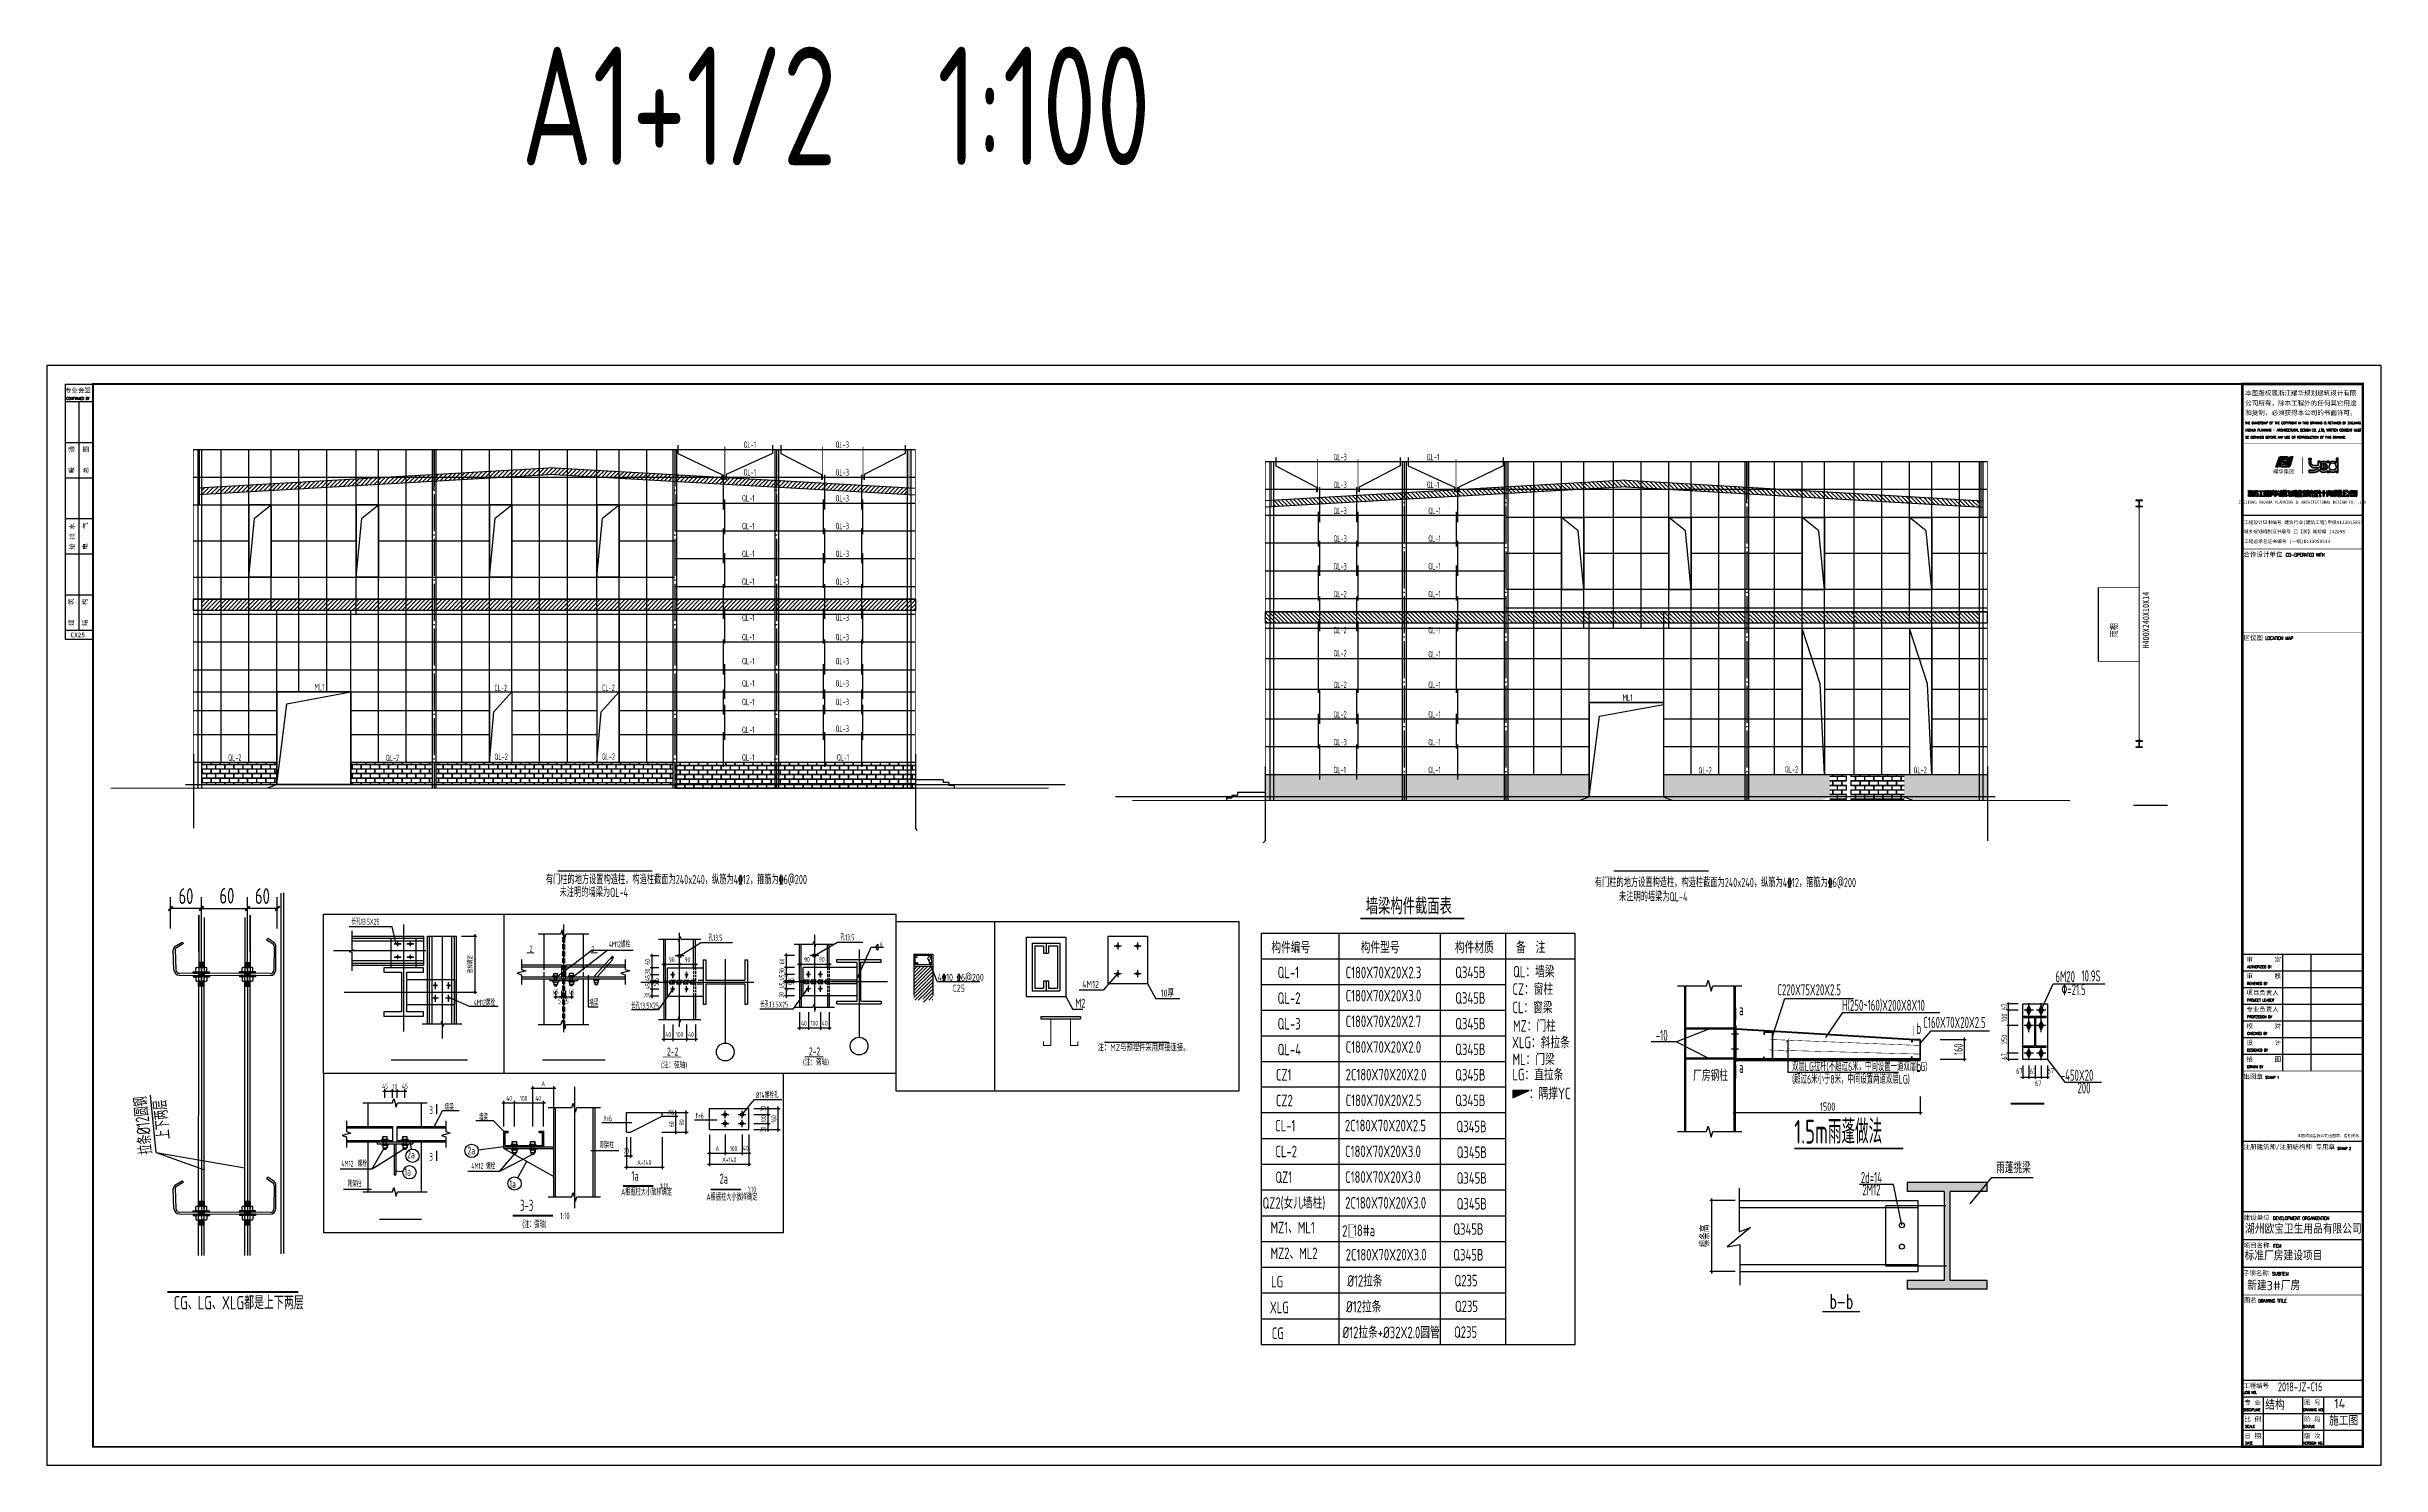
# Model space of a CAD drawing. Extents: x -138012 to 2129925, y -311560 to 0.
# Drawn here: x 1703578 to 1829678, y -194362 to -117738 of the extents above; entities that cross this region are included whole.
import ezdxf
from ezdxf.enums import TextEntityAlignment as Align

# ---------------------------------------------------------------- set-up
doc = ezdxf.new("R2010")
doc.units = 0
doc.header["$LTSCALE"] = 1000
doc.header["$MEASUREMENT"] = 0
for name, pattern in [('89', [0]), ('ACAD_ISO04W100', [30, 24, -3, 0, -3]), ('ACAD_ISO10W100', [18.5, 12, -3, 0.5, -3]), ('CENTER', [1.2, 1, -0.1, 0, -0.1]), ('CENTER2', [28.575, 19.05, -3.175, 3.175, -3.175]), ('DASH', [0.35, 0.25, -0.1]), ('DASHED2', [0.375, 0.25, -0.125]), ('DOTE', [2.42, 2, -0.2, 0.02, -0.2])]:
    doc.linetypes.add(name, pattern=pattern)
doc.layers.get('0').update_dxf_attribs({"linetype": 'CONTINUOUS'})
doc.layers.get('Defpoints').update_dxf_attribs({"linetype": 'CONTINUOUS'})
for name, color, linetype in [('1', 4, 'CONTINUOUS'), ('10', 7, 'CONTINUOUS'), ('3', 3, 'CONTINUOUS'), ('8', 8, 'CONTINUOUS'), ('ADIME', 3, 'CONTINUOUS'), ('AXIS', 3, 'CONTINUOUS'), ('BEAM-CON', 4, 'CONTINUOUS'), ('BEAM-DASH', 113, 'DASH'), ('BOLT', 7, 'CONTINUOUS'), ('COLU', 7, 'CONTINUOUS'), ('COLU-CON', 2, 'CONTINUOUS'), ('COLU-DASH', 2, 'DASH'), ('COLUMN', 1, 'CONTINUOUS'), ('DIM', 3, 'CONTINUOUS'), ('DIM_LEAD', 3, 'CONTINUOUS'), ('DIM_SYMB', 3, 'CONTINUOUS'), ('DOTE', 253, 'DOTE'), ('FLOOR_UP_REIN', 13, 'CONTINUOUS'), ('GJ', 4, 'CONTINUOUS'), ('INTEGRATED', 51, 'CONTINUOUS'), ('NO1', 3, 'CENTER'), ('PUB_DIM', 3, 'CONTINUOUS'), ('PUB_TEXT', 7, 'CONTINUOUS'), ('PUB_TITLE', 4, 'CONTINUOUS'), ('TABLE SYMBOLS', 212, 'CONTINUOUS'), ('TEXT', 7, 'CONTINUOUS'), ('THIN', 7, 'CONTINUOUS'), ('WALL', 6, 'CONTINUOUS'), ('WINDOW', 4, 'CONTINUOUS'), ('刚架', 4, 'CONTINUOUS'), ('图层1', 53, 'CONTINUOUS'), ('图框', 4, 'CONTINUOUS'), ('字符串标注', 253, 'CONTINUOUS'), ('家具', 35, 'CONTINUOUS'), ('建筑', 4, 'CONTINUOUS'), ('拉条', 6, 'CONTINUOUS'), ('文字', 7, 'CONTINUOUS'), ('柱子', 3, 'CONTINUOUS'), ('柱构件', 2, 'CONTINUOUS'), ('标注', 3, 'CONTINUOUS'), ('梁构件', 4, 'CONTINUOUS'), ('立面图', 40, 'CONTINUOUS'), ('轴线1', 8, 'ACAD_ISO04W100'), ('钢架', 7, 'CONTINUOUS'), ('钢筋', 1, 'CONTINUOUS')]:
    doc.layers.add(name, color=color, linetype=linetype)
doc.styles.add('-黑体', font='simhei.ttf', dxfattribs={"width": 0.8})
doc.styles.add('80', font='tssdeng.shx', dxfattribs={"width": 0.7, "bigfont": 'tssdchn.shx'})
doc.styles.add('_SIMPLEX', font='SIMPLEX.shx', dxfattribs={"width": 0.8})
doc.styles.add('FF', font='tssdeng.shx', dxfattribs={"width": 0.7, "bigfont": 'tssdchn.shx'})
doc.styles.add('iIcon2', font='')
doc.styles.add('MIMI-TKWZ', font='romanc.shx', dxfattribs={"width": 0.75, "oblique": 15, "bigfont": 'bigfont.shx'})
doc.styles.add('STYLE1', font='tssdeng.shx', dxfattribs={"height": 8, "bigfont": 'tssdchn.shx'})
doc.styles.add('TSSD_3摱搀^樟', font='Tssdeng.shx', dxfattribs={"width": 0.7, "bigfont": 'hztxt.shx'})
doc.styles.add('TSSD_Dimension', font='tssdeng.shx', dxfattribs={"width": 0.7, "bigfont": 'hztxt.shx'})
doc.styles.add('TSSD_REIN', font='tssdeng.shx', dxfattribs={"width": 0.7, "bigfont": 'tssdchn.shx'})
doc.styles.add('图框艺术体', font='simhei.ttf', dxfattribs={"width": 0.9})
doc.styles.add('宋体', font='', dxfattribs={"width": 0.8})
doc.styles.get('iIcon2').set_extended_font_data('SimSun')
doc.styles.get('宋体').set_extended_font_data('SimSun')
doc.dimstyles.new('10', dxfattribs={"dimtxt": 3.5, "dimasz": 1, "dimexe": 2.5, "dimexo": 3, "dimgap": 1, "dimtad": 1, "dimdec": 0, "dimlfac": 0.1, "dimzin": 0, "dimdsep": 46, "dimtxsty": 'TSSD_REIN', "dimblk": 'ARCHTICK', "dimcen": 0.09, "dimclrt": 7, "dimazin": 2, "dimtfac": 1, "dimtdec": 0, "dimtix": 1, "dimtmove": 2, "dimatfit": 3, "dimfxl": 0, "dimtolj": 1, "dimtzin": 0, "dimarcsym": 0})
doc.dimstyles.new('TSSD_100_100', dxfattribs={"dimtxt": 300, "dimasz": 100, "dimexe": 250, "dimexo": 250, "dimgap": 100, "dimtad": 1, "dimdec": 0, "dimzin": 0, "dimdsep": 46, "dimtxsty": 'TSSD_Dimension', "dimblk": '_TSDBK', "dimcen": 0, "dimclrt": 7, "dimadec": 0, "dimazin": 0, "dimtfac": 1, "dimtdec": 0, "dimtix": 1, "dimtmove": 2, "dimatfit": 3, "dimldrblk": '_TSDBK', "dimfxl": 0, "dimtolj": 1, "dimtzin": 0, "dimarcsym": 0})
doc.dimstyles.new('TSSD_10_100', dxfattribs={"dimtxt": 300, "dimasz": 100, "dimexe": 100, "dimexo": 250, "dimgap": 100, "dimtad": 1, "dimdec": 0, "dimlfac": 0.1, "dimzin": 0, "dimdsep": 46, "dimtxsty": 'TSSD_REIN', "dimblk": 'ARCHTICK', "dimcen": 0, "dimdle": 100, "dimclrt": 7, "dimadec": 0, "dimazin": 0, "dimtfac": 1, "dimtdec": 0, "dimtix": 1, "dimtmove": 2, "dimatfit": 3, "dimfxl": 0, "dimtolj": 1, "dimtzin": 0, "dimarcsym": 0})
doc.dimstyles.new('TSSD_20_100', dxfattribs={"dimtxt": 300, "dimasz": 80, "dimexe": 100, "dimexo": 250, "dimgap": 80, "dimtad": 1, "dimdec": 0, "dimlfac": 0.2, "dimzin": 0, "dimdsep": 46, "dimtxsty": 'TSSD_REIN', "dimblk": 'ARCHTICK', "dimcen": 0, "dimdle": 100, "dimclrd": 3, "dimclre": 3, "dimclrt": 7, "dimadec": 0, "dimazin": 0, "dimtfac": 1, "dimtdec": 0, "dimtix": 1, "dimtmove": 2, "dimatfit": 3, "dimldrblk": 'ARCHTICK', "dimfxl": 0, "dimtolj": 1, "dimtzin": 0, "dimarcsym": 0})
doc.dimstyles.new('TSSD_50_1', dxfattribs={"dimscale": 100, "dimtxt": 3, "dimasz": 1, "dimexe": 1, "dimexo": 2.5, "dimgap": 1, "dimtad": 1, "dimdec": 0, "dimlfac": 50, "dimzin": 0, "dimdsep": 46, "dimtxsty": 'TSSD_REIN', "dimblk": 'ARCHTICK', "dimcen": 0, "dimdle": 1, "dimclrt": 7, "dimadec": 0, "dimazin": 0, "dimtfac": 1, "dimtdec": 0, "dimtix": 1, "dimtmove": 2, "dimatfit": 3, "dimfxl": 0, "dimtolj": 1, "dimtzin": 0, "dimarcsym": 0})
pattern_1 = [(135, (2403109.17, 274077.12), (112.2532, 112.2532), [])]
pattern_2 = [(45, (1116791.38, 274750.16), (-112.2532, 112.2532), [])]
pattern_3 = [(0, (0, 0), (245.692378, 245.692378), [479.86793, -11.51682]), (0, (-245.7, 11.52), (245.692378, 245.692378), [479.86793, -11.51682]), (90, (0, 0), (-245.692378, 245.692378), [-257.20918, 234.17555]), (90, (-11.52, 0), (-245.692378, 245.692378), [-257.20918, 234.17555])]

msp = doc.modelspace()

# ---------------------------------------------------------------- texts
at = {"layer": 'PUB_TEXT'}
for s, height, style, width, p in [('双层LG拉杆(不超过6米，中间设置一道双层LG)', 467.13345, 'TSSD_REIN', 0.57, (1797850.492, -173059.7)), ('(超过6米小于8米，中间设置两道双层LG)', 467.13345, 'TSSD_REIN', 0.57, (1797850.492, -173748.198)), ('b-b', 768.7682, '_SIMPLEX', 0.6, (1799876.718, -185890.715))]:
    msp.add_text(s, height=height, dxfattribs=dict(at, style=style, width=width)).set_placement(p)
at = {"layer": 'PUB_TEXT', "linetype": '89', "style": 'TSSD_REIN', "width": 0.6}
msp.add_text('1.5m雨蓬做法', height=1287.3384, dxfattribs=at).set_placement((1797971.841, -176988.353))
at = {"layer": 'PUB_TEXT', "style": 'STYLE1'}
for s, p in [('结构', (1823410.903, -191109.855)), ('施工图', (1826858.968, -191962.798)), ('14', (1827131.588, -191030.478))]:
    msp.add_text(s, height=500, dxfattribs=at).set_placement(p, align=Align.MIDDLE_LEFT)
at = {"layer": 'TEXT'}
for s, height, style, width, p in [('A1+1/2  1:100', 6400, 'FF', 0.7, (1729217.428, -124138.494)), ('QL-1', 350, 'TSSD_REIN', 0.6, (1741220.099, -139405.376)), ('QL-3', 350, 'TSSD_REIN', 0.6, (1746187.409, -139405.376)), ('QL-3', 350, 'TSSD_REIN', 0.6, (1773075.066, -140078.419)), ('QL-1', 350, 'TSSD_REIN', 0.6, (1778115.07, -140078.419)), ('QL-1', 350, 'TSSD_REIN', 0.6, (1741220.099, -140905.376)), ('QL-3', 350, 'TSSD_REIN', 0.6, (1746187.409, -140905.376)), ('QL-3', 350, 'TSSD_REIN', 0.6, (1773075.066, -141578.419)), ('QL-1', 350, 'TSSD_REIN', 0.6, (1778115.07, -141578.419)), ('QL-1', 350, 'TSSD_REIN', 0.6, (1741134.346, -142305.376)), ('QL-3', 350, 'TSSD_REIN', 0.6, (1746187.409, -142305.376)), ('QL-1', 350, 'TSSD_REIN', 0.6, (1741134.346, -143805.376)), ('QL-3', 350, 'TSSD_REIN', 0.6, (1746187.409, -143805.376)), ('QL-3', 350, 'TSSD_REIN', 0.6, (1773075.066, -142978.419)), ('QL-1', 350, 'TSSD_REIN', 0.6, (1778200.822, -142978.419)), ('QL-1', 350, 'TSSD_REIN', 0.6, (1741134.346, -145305.376)), ('QL-3', 350, 'TSSD_REIN', 0.6, (1746187.409, -145305.376)), ('QL-3', 350, 'TSSD_REIN', 0.6, (1773075.066, -144478.419)), ('QL-1', 350, 'TSSD_REIN', 0.6, (1778200.822, -144478.419)), ('QL-3', 350, 'TSSD_REIN', 0.6, (1773075.066, -145978.419)), ('QL-1', 350, 'TSSD_REIN', 0.6, (1778200.822, -145978.419)), ('QL-1', 350, 'TSSD_REIN', 0.6, (1741134.346, -146805.376)), ('QL-3', 350, 'TSSD_REIN', 0.6, (1746187.409, -146805.376)), ('QL-2', 350, 'TSSD_REIN', 0.6, (1773075.066, -147478.419)), ('QL-1', 350, 'TSSD_REIN', 0.6, (1778200.822, -147478.419)), ('QL-1', 350, 'TSSD_REIN', 0.6, (1741134.346, -148755.553)), ('QL-3', 350, 'TSSD_REIN', 0.6, (1746187.409, -148755.553)), ('QL-1', 350, 'TSSD_REIN', 0.6, (1741134.346, -149805.376)), ('QL-3', 350, 'TSSD_REIN', 0.6, (1746187.409, -149805.376)), ('QL-2', 350, 'TSSD_REIN', 0.6, (1773075.066, -149428.596)), ('QL-1', 350, 'TSSD_REIN', 0.6, (1778200.822, -149428.596)), ('QL-1', 350, 'TSSD_REIN', 0.6, (1741134.346, -151105.376)), ('QL-3', 350, 'TSSD_REIN', 0.6, (1746187.409, -151105.376)), ('QL-2', 350, 'TSSD_REIN', 0.6, (1773075.066, -150673.725)), ('QL-1', 350, 'TSSD_REIN', 0.6, (1778200.822, -150728.419)), ('ML1', 350, 'TSSD_REIN', 0.6, (1718041.25, -152499.497)), ('CL-2', 350, 'TSSD_REIN', 0.6, (1727761.812, -152544.328)), ('CL-2', 350, 'TSSD_REIN', 0.6, (1733582.959, -152544.328)), ('QL-1', 350, 'TSSD_REIN', 0.6, (1741134.346, -152305.276)), ('QL-3', 350, 'TSSD_REIN', 0.6, (1746187.409, -152305.276)), ('QL-2', 350, 'TSSD_REIN', 0.6, (1773075.066, -152378.419)), ('QL-1', 350, 'TSSD_REIN', 0.6, (1778200.822, -152378.419)), ('QL-1', 350, 'TSSD_REIN', 0.6, (1741134.346, -153305.376)), ('QL-3', 350, 'TSSD_REIN', 0.6, (1746187.409, -153305.376)), ('QL-2', 350, 'TSSD_REIN', 0.6, (1773075.066, -153978.419)), ('QL-1', 350, 'TSSD_REIN', 0.6, (1778200.822, -153978.419)), ('ML1', 350, 'TSSD_REIN', 0.6, (1788698.505, -153072.539)), ('QL-1', 350, 'TSSD_REIN', 0.6, (1741134.346, -154805.376)), ('QL-3', 350, 'TSSD_REIN', 0.6, (1746187.409, -154748.632)), ('QL-2', 350, 'TSSD_REIN', 0.6, (1713378.59, -156312.082)), ('QL-2', 350, 'TSSD_REIN', 0.6, (1721895.257, -156326.427)), ('QL-2', 350, 'TSSD_REIN', 0.6, (1727763.663, -156262.538)), ('QL-2', 350, 'TSSD_REIN', 0.6, (1733558.981, -156255.506)), ('QL-1', 350, 'TSSD_REIN', 0.6, (1741134.346, -156305.376)), ('QL-1', 350, 'TSSD_REIN', 0.6, (1746260.102, -156305.376)), ('QL-3', 350, 'TSSD_REIN', 0.6, (1773075.066, -155478.419)), ('QL-1', 350, 'TSSD_REIN', 0.6, (1778200.822, -155478.419)), ('QL-1', 350, 'TSSD_REIN', 0.6, (1773075.066, -156978.419)), ('QL-1', 350, 'TSSD_REIN', 0.6, (1778200.822, -156978.419)), ('QL-2', 350, 'TSSD_REIN', 0.6, (1792798.274, -156994.435)), ('QL-2', 350, 'TSSD_REIN', 0.6, (1797462.23, -156946.329)), ('QL-2', 350, 'TSSD_REIN', 0.6, (1804413.442, -156979.554)), ('有门柱的地方设置构造柱，构造柱截面为240x240，纵筋为4%%13212，箍筋为%%1326@200', 500, 'TSSD_REIN', 0.6, (1730534.015, -162972.803)), ('有门柱的地方设置构造柱，构造柱截面为240x240，纵筋为4%%13212，箍筋为%%1326@200', 500, 'TSSD_REIN', 0.6, (1787196.671, -163130.991)), ('未注明的墙梁为QL-4', 500, 'TSSD_REIN', 0.6, (1731281.162, -163662.892)), ('未注明的墙梁为QL-4', 500, 'TSSD_REIN', 0.6, (1788505.318, -163900.33))]:
    msp.add_text(s, height=height, dxfattribs=dict(at, style=style, width=width)).set_placement(p)
at = {"layer": 'TEXT', "style": '宋体', "width": 0.8}
for s, p in [('H400X240X10X14', (1817136.923, -150245.373)), ('雨棚', (1815418.348, -149649.506))]:
    msp.add_text(s, height=350, rotation=90, dxfattribs=at).set_placement(p)
at = {"layer": 'TEXT', "color": 7, "style": 'TSSD_REIN', "width": 0.6}
for s, height, p in [('6M20', 600.6002, (1812077.423, -168269.206)), ('10.9S', 600.6002, (1813479.741, -168228.97)), ('C220X75X20X2.5', 600.60015, (1797060.119, -168975.316)), ('%%130=21.5', 600.6002, (1812409.168, -168966.258)), ('a', 600.6, (1794989.09, -170053.502)), ('H(250~160)X200X8X10', 600.60015, (1800552.17, -169816.081)), ('C160X70X20X2.5', 600.60015, (1804936.971, -170740.072)), ('-10', 600.6002, (1790489.701, -171440.338)), ('b', 600.6, (1804571.038, -171060.273)), ('a', 600.6, (1794989.09, -173167.752)), ('b', 600.6, (1804571.038, -173123.281)), ('厂房钢柱', 600.6002, (1792512.55, -173601.232)), ('-450X20', 600.6002, (1812367.005, -173595.271)), ('200', 600.6002, (1813266.249, -174274.054)), ('2d=14', 600.6002, (1801561.476, -179115.457)), ('雨蓬挑梁', 600.6002, (1808869.133, -178583.241)), ('2M12', 600.6002, (1801648.318, -179788.074))]:
    msp.add_text(s, height=height, dxfattribs=at).set_placement(p)
at = {"layer": 'TEXT', "color": 0, "style": 'TSSD_REIN', "width": 0.7}
msp.add_text('注：MZ与预埋件采用焊接连接。', height=373.70676, dxfattribs=at).set_placement((1760345.389, -171992.062))
at = {"layer": '图层1', "style": 'TSSD_REIN', "width": 0.7}
msp.add_text('2018-JZ-C16 ', height=482.2695, dxfattribs=at).set_placement((1824090.49, -190365.431))
at = {"layer": '文字', "style": '80'}
for s, height, rotation, width, p in [('墙梁构件截面表', 874.0366, 359.99999731, 0.8, (1774827.014, -164598.074, -5465.977)), ('构件编号', 624.3118, 359.99999731, 0.7, (1769726.688, -166705.982, -5503.578)), ('构件型号', 624.3118, 359.99999731, 0.7, (1774551.477, -166705.997, -4245.009)), ('构件材质', 624.3118, 359.99999731, 0.7, (1779640.028, -166705.997, -4245.009)), ('备  注', 624.3118, 359.99999731, 0.7, (1782944.291, -166704.229, -4307.445)), ('QL-1', 624.3118, 0.00000133, 0.7, (1770065.578, -168052.421, -7149.769)), ('C180X70X20X2.3', 624.31183, 0.00000133, 0.7, (1773738.603, -168056.139, -5891.199)), ('Q345B', 624.3118, 0.00000133, 0.7, (1779657.266, -168045.786, -5428.571)), ('QL：墙梁', 624.3118, 359.99999731, 0.7, (1782784.532, -168008.752, -3249.656)), ('QL-2', 624.3118, 0.00000133, 0.7, (1770065.822, -169439.61, -7100.059)), ('C180X70X20X3.0', 624.31183, 0.00000133, 0.7, (1773737.757, -169309.001, -12027.672)), ('Q345B', 624.3118, 0.00000133, 0.7, (1779657.51, -169432.975, -5378.86)), ('CZ：窗柱', 624.3118, 359.99999731, 0.7, (1782745.63, -168954.12, -3249.656)), ('QL-3', 624.3118, 0.00000133, 0.7, (1770065.966, -170826.799, -6877.458)), ('C180X70X20X2.7', 624.31183, 0.00000133, 0.7, (1773737.902, -170696.19, -11805.071)), ('Q345B', 624.3118, 0.00000133, 0.7, (1779657.655, -170820.164, -5156.259)), ('CL：窗梁', 624.3118, 359.99999731, 0.7, (1782745.63, -169945.798, -3249.656)), ('C180X70X20X2.0', 624.31183, 0.00000133, 0.7, (1773738.046, -172083.379, -17427.382)), ('XLG：斜拉条', 624.3118, 359.99999731, 0.7, (1782720.054, -171835.844, -10496.457)), ('MZ：门柱', 624.3118, 359.99999731, 0.7, (1782782.52, -170942.086, -6276.102)), ('QL-4', 624.3118, 0.00000133, 0.7, (1770066.111, -172213.988, -12499.769)), ('Q345B', 624.3118, 0.00000133, 0.7, (1779657.799, -172207.353, -10778.571)), ('ML：门梁', 624.3118, 359.99999731, 0.7, (1782752.605, -172745.565, -11231.228)), ('CZ1', 624.3118, 0.00000133, 0.7, (1769970.311, -173582.767, 4807.811)), ('2C180X70X20X2.0', 624.31183, 0.00000133, 0.7, (1773739.285, -173574.88, -4606.002)), ('Q345B', 624.3118, 0.00000133, 0.7, (1779658.083, -173582.938, 85.681)), ('LG：直拉条', 624.3118, 359.99999731, 0.7, (1782746.389, -173571.912, -20083.499)), ('：隅撑YC', 624.3118, 359.99999731, 0.7, (1783635.508, -174589.965, -1216.822)), ('CZ2', 624.3118, 0.00000133, 0.7, (1769970.311, -174969.956, 3333.31)), ('C180X70X20X2.5', 624.31183, 0.00000133, 0.7, (1773739.285, -174962.069, -6080.503)), ('Q345B', 624.3118, 0.00000133, 0.7, (1779656.992, -174963.321, -4643.85)), ('CL-1', 624.3118, 0.00000133, 0.7, (1769929.824, -176331.464, -3558.476)), ('2C180X70X20X2.5', 624.31183, 0.00000133, 0.7, (1773698.799, -176323.577, -12972.29)), ('Q345B', 624.3118, 0.00000133, 0.7, (1779722.46, -176372.265, -3634.928)), ('CL-2', 624.3118, 0.00000133, 0.7, (1769943.77, -177723.333, 156.151)), ('C180X70X20X3.0', 624.31183, 0.00000133, 0.7, (1773712.745, -177715.446, -9257.663)), ('Q345B', 624.3118, 0.00000133, 0.7, (1779736.406, -177764.135, 79.699)), ('QZ1', 624.3118, 0.00000133, 0.7, (1769943.925, -179115.194, 4140.258)), ('C180X70X20X3.0', 624.31183, 0.00000133, 0.7, (1773712.9, -179107.307, -5273.555)), ('Q345B', 624.3118, 0.00000133, 0.7, (1779736.561, -179155.995, 4063.806)), ('QZ2(女儿墙柱)', 624.3118, 0.00000133, 0.7, (1769249.466, -180507.079, 7328)), ('2C180X70X20X3.0', 624.31183, 0.00000133, 0.7, (1773713.055, -180499.192, -2085.813)), ('Q345B', 624.3118, 0.00000133, 0.7, (1779736.717, -180547.881, 7251.548)), ('MZ1、ML1', 624.3118, 0.00000133, 0.7, (1769685.021, -181830.99, -3809.138)), ('2', 624.312, 0.00000133, 0.7, (1773550.961, -182016.292, -31717.514)), ('18#a', 624.3118, 0.00000133, 0.7, (1774139.099, -181987.989, -15401.259)), ('Q345B', 624.3118, 0.00000133, 0.7, (1779555.077, -181913.306, -6567.14)), ('MZ2、ML2', 624.3118, 0.00000133, 0.7, (1769682.701, -183222.859, -92.763)), ('2C180X70X20X3.0', 624.31183, 0.00000133, 0.7, (1773740.831, -183301.68, 13565.667)), ('Q345B', 624.3118, 0.00000133, 0.7, (1779552.757, -183305.175, -2850.765)), ('%%C12拉条', 624.3118, 0.00000133, 0.7, (1773831.125, -184714.529, -7944.388)), ('Q235', 624.3118, 0.00000133, 0.7, (1779618.132, -184697.119, -1567.751)), ('LG', 624.3118, 0.00000133, 0.7, (1769711.416, -184758.23, 3737.579)), ('XLG', 624.3118, 0.00000133, 0.7, (1769642.183, -186150.099, 7475.838)), ('%%C12拉条', 624.3118, 0.00000133, 0.7, (1773762.354, -186106.397, -4206.261)), ('Q235', 624.3118, 0.00000133, 0.7, (1779641.52, -186088.988, 2144.193)), ('CG', 624.3118, 0.00000133, 0.7, (1769746.037, -187541.969, 11164.921)), ('%%C12拉条+%%C32X2.0圆管', 624.31183, 0.00000133, 0.7, (1773573.852, -187498.267, -513.723)), ('Q235', 624.3118, 0.00000133, 0.7, (1779594.745, -187480.856, 5876.071))]:
    msp.add_text(s, height=height, rotation=rotation, dxfattribs=dict(at, width=width)).set_placement(p)

# ---------------------------------------------------------------- blocks, each defined once
blk = doc.blocks.new('_ArchTick')
at = {"color": 0, "linetype": 'ByBlock', "const_width": 0.4}
blk.add_lwpolyline([(-0.5, -0.5), (0.5, 0.5)], dxfattribs=at)
blk = doc.blocks.new('*D213')
at = {"layer": 'Defpoints', "color": 0}
for p in [(56174, -67578), (56174, -70407), (57095, -70407)]:
    blk.add_point(p, dxfattribs=at)
at = {"layer": 'DIM', "color": 0, "lineweight": -2}
for p, q in [((56424, -67578), (57195, -67578)), ((57095, -67478), (57095, -70507)), ((56424, -70407), (57195, -70407))]:
    blk.add_line(p, q, dxfattribs=at)
at = {"layer": 'DIM', "color": 0, "lineweight": -2, "xscale": 100, "yscale": 100, "zscale": 100}
for p, rotation in [((57095, -67578), 90), ((57095, -70407), 270)]:
    blk.add_blockref('_ArchTick', p, dxfattribs=dict(at, rotation=rotation))
at = {"layer": 'DIM', "color": 7, "insert": (56870, -68993), "char_height": 250, "attachment_point": 5, "rotation": 90, "style": 'TSSD_REIN'}
blk.add_mtext('\\A1;放样确定', dxfattribs=at)
blk = doc.blocks.new('_TSDBK')
blk.add_line((-1, 0), (0, 0))
at = {"const_width": 0.5}
blk.add_lwpolyline([(-0.7, -0.7), (0.7, 0.7)], dxfattribs=at)
blk = doc.blocks.new('*D214')
at = {"layer": 'Defpoints', "color": 0}
for p in [(66056, -70263), (66653, -70263), (66653, -70623)]:
    blk.add_point(p, dxfattribs=at)
at = {"layer": 'DIM', "color": 0, "lineweight": -2}
for p, q in [((66403, -70263), (65956, -70263)), ((66403, -70623), (65956, -70623)), ((66056, -70723), (66056, -70163))]:
    blk.add_line(p, q, dxfattribs=at)
at = {"layer": 'DIM', "color": 0, "lineweight": -2, "xscale": 100, "yscale": 100, "zscale": 100}
for p, rotation in [((66056, -70263), 90), ((66056, -70623), 270)]:
    blk.add_blockref('_ArchTick', p, dxfattribs=dict(at, rotation=rotation))
at = {"layer": 'DIM', "color": 7, "insert": (65806, -70576), "char_height": 250, "attachment_point": 5, "rotation": 90, "style": 'TSSD_REIN'}
blk.add_mtext('\\A1;30', dxfattribs=at)
blk = doc.blocks.new('*D215')
at = {"layer": 'Defpoints', "color": 0}
for p in [(66056, -69948), (66653, -69948), (66653, -70263)]:
    blk.add_point(p, dxfattribs=at)
at = {"layer": 'DIM', "color": 0, "lineweight": -2}
for p, q in [((66403, -69948), (65956, -69948)), ((66403, -70263), (65956, -70263)), ((66056, -69948), (66056, -69848)), ((66056, -70263), (66056, -69948)), ((66056, -70263), (66056, -70363))]:
    blk.add_line(p, q, dxfattribs=at)
at = {"layer": 'DIM', "color": 0, "lineweight": -2, "xscale": 100, "yscale": 100, "zscale": 100}
for p, rotation in [((66056, -69948), 270), ((66056, -70263), 90)]:
    blk.add_blockref('_ArchTick', p, dxfattribs=dict(at, rotation=rotation))
at = {"layer": 'DIM', "color": 7, "insert": (65831, -70106), "char_height": 250, "attachment_point": 5, "rotation": 90, "style": 'TSSD_REIN'}
blk.add_mtext('\\A1;45', dxfattribs=at)
blk = doc.blocks.new('*D216')
at = {"layer": 'Defpoints', "color": 0}
for p in [(66056, -69903), (66653, -69903), (66653, -69948)]:
    blk.add_point(p, dxfattribs=at)
at = {"layer": 'DIM', "color": 0, "lineweight": -2}
for p, q in [((66403, -69903), (65956, -69903)), ((66403, -69948), (65956, -69948)), ((66056, -69903), (66056, -69803)), ((66056, -69948), (66056, -69903)), ((66056, -69948), (66056, -70048))]:
    blk.add_line(p, q, dxfattribs=at)
at = {"layer": 'DIM', "color": 0, "lineweight": -2, "xscale": 100, "yscale": 100, "zscale": 100}
for p, rotation in [((66056, -69903), 270), ((66056, -69948), 90)]:
    blk.add_blockref('_ArchTick', p, dxfattribs=dict(at, rotation=rotation))
at = {"layer": 'DIM', "color": 7, "insert": (66265, -70025), "char_height": 250, "attachment_point": 5, "rotation": 90, "style": 'TSSD_REIN'}
blk.add_mtext('\\A1;5', dxfattribs=at)
blk = doc.blocks.new('*D217')
at = {"layer": 'Defpoints', "color": 0}
for p in [(66056, -69543), (66653, -69543), (66653, -69858)]:
    blk.add_point(p, dxfattribs=at)
at = {"layer": 'DIM', "color": 0, "lineweight": -2}
for p, q in [((66403, -69543), (65956, -69543)), ((66056, -69543), (66056, -69443)), ((66056, -69858), (66056, -69543)), ((66403, -69858), (65956, -69858)), ((66056, -69858), (66056, -69958))]:
    blk.add_line(p, q, dxfattribs=at)
at = {"layer": 'DIM', "color": 0, "lineweight": -2, "xscale": 100, "yscale": 100, "zscale": 100}
for p, rotation in [((66056, -69543), 270), ((66056, -69858), 90)]:
    blk.add_blockref('_ArchTick', p, dxfattribs=dict(at, rotation=rotation))
at = {"layer": 'DIM', "color": 7, "insert": (65831, -69701), "char_height": 250, "attachment_point": 5, "rotation": 90, "style": 'TSSD_REIN'}
blk.add_mtext('\\A1;45', dxfattribs=at)
blk = doc.blocks.new('*D218')
at = {"layer": 'Defpoints', "color": 0}
for p in [(66056, -69183), (66653, -69183), (66653, -69543)]:
    blk.add_point(p, dxfattribs=at)
at = {"layer": 'DIM', "color": 0, "lineweight": -2}
for p, q in [((66403, -69183), (65956, -69183)), ((66403, -69543), (65956, -69543)), ((66056, -69183), (66056, -69083)), ((66056, -69543), (66056, -69183)), ((66056, -69543), (66056, -69643))]:
    blk.add_line(p, q, dxfattribs=at)
at = {"layer": 'DIM', "color": 0, "lineweight": -2, "xscale": 100, "yscale": 100, "zscale": 100}
for p, rotation in [((66056, -69183), 270), ((66056, -69543), 90)]:
    blk.add_blockref('_ArchTick', p, dxfattribs=dict(at, rotation=rotation))
at = {"layer": 'DIM', "color": 7, "insert": (65831, -69363), "char_height": 250, "attachment_point": 5, "rotation": 90, "style": 'TSSD_REIN'}
blk.add_mtext('\\A1;30', dxfattribs=at)
blk = doc.blocks.new('*D219')
at = {"layer": 'Defpoints', "color": 0}
for p in [(66056, -69903), (66653, -69858), (66653, -69903)]:
    blk.add_point(p, dxfattribs=at)
at = {"layer": 'DIM', "color": 0, "lineweight": -2}
for p, q in [((66403, -69858), (65956, -69858)), ((66403, -69903), (65956, -69903)), ((66056, -69858), (66056, -69758)), ((66056, -69858), (66056, -69903)), ((66056, -69903), (66056, -70003))]:
    blk.add_line(p, q, dxfattribs=at)
at = {"layer": 'DIM', "color": 0, "lineweight": -2, "xscale": 100, "yscale": 100, "zscale": 100}
for p, rotation in [((66056, -69858), 270), ((66056, -69903), 90)]:
    blk.add_blockref('_ArchTick', p, dxfattribs=dict(at, rotation=rotation))
at = {"layer": 'DIM', "color": 7, "insert": (66264, -69774), "char_height": 250, "attachment_point": 5, "rotation": 90, "style": 'TSSD_REIN'}
blk.add_mtext('\\A1;5', dxfattribs=at)
blk = doc.blocks.new('*D220')
at = {"layer": 'Defpoints', "color": 0}
for p in [(66056, -68584), (66653, -68584), (66653, -69183)]:
    blk.add_point(p, dxfattribs=at)
at = {"layer": 'DIM', "color": 0, "lineweight": -2}
for p, q in [((66056, -69283), (66056, -68484)), ((66403, -68584), (65956, -68584)), ((66403, -69183), (65956, -69183))]:
    blk.add_line(p, q, dxfattribs=at)
at = {"layer": 'DIM', "color": 0, "lineweight": -2, "xscale": 100, "yscale": 100, "zscale": 100}
for p, rotation in [((66056, -68584), 90), ((66056, -69183), 270)]:
    blk.add_blockref('_ArchTick', p, dxfattribs=dict(at, rotation=rotation))
at = {"layer": 'DIM', "color": 7, "insert": (65831, -68883), "char_height": 250, "attachment_point": 5, "rotation": 90, "style": 'TSSD_REIN'}
blk.add_mtext('\\A1;60', dxfattribs=at)
blk = doc.blocks.new('*D221')
at = {"layer": 'Defpoints', "color": 0}
for p in [(72854, -69925), (73515, -69925), (73515, -70240)]:
    blk.add_point(p, dxfattribs=at)
at = {"layer": 'DIM', "color": 0, "lineweight": -2}
for p, q in [((73265, -69925), (72754, -69925)), ((73265, -70240), (72754, -70240)), ((72854, -69925), (72854, -69825)), ((72854, -70240), (72854, -69925)), ((72854, -70240), (72854, -70340))]:
    blk.add_line(p, q, dxfattribs=at)
at = {"layer": 'DIM', "color": 0, "lineweight": -2, "xscale": 100, "yscale": 100, "zscale": 100}
for p, rotation in [((72854, -69925), 270), ((72854, -70240), 90)]:
    blk.add_blockref('_ArchTick', p, dxfattribs=dict(at, rotation=rotation))
at = {"layer": 'DIM', "color": 7, "insert": (72629, -70083), "char_height": 250, "attachment_point": 5, "rotation": 90, "style": 'TSSD_REIN'}
blk.add_mtext('\\A1;45', dxfattribs=at)
blk = doc.blocks.new('*D222')
at = {"layer": 'Defpoints', "color": 0}
for p in [(72854, -70240), (73515, -70240), (73515, -70600)]:
    blk.add_point(p, dxfattribs=at)
at = {"layer": 'DIM', "color": 0, "lineweight": -2}
for p, q in [((73265, -70240), (72754, -70240)), ((73265, -70600), (72754, -70600)), ((72854, -70700), (72854, -70140))]:
    blk.add_line(p, q, dxfattribs=at)
at = {"layer": 'DIM', "color": 0, "lineweight": -2, "xscale": 100, "yscale": 100, "zscale": 100}
for p, rotation in [((72854, -70240), 90), ((72854, -70600), 270)]:
    blk.add_blockref('_ArchTick', p, dxfattribs=dict(at, rotation=rotation))
at = {"layer": 'DIM', "color": 7, "insert": (72604, -70553), "char_height": 250, "attachment_point": 5, "rotation": 90, "style": 'TSSD_REIN'}
blk.add_mtext('\\A1;30', dxfattribs=at)
blk = doc.blocks.new('*D223')
at = {"layer": 'Defpoints', "color": 0}
for p in [(72854, -69880), (73515, -69835), (73515, -69880)]:
    blk.add_point(p, dxfattribs=at)
at = {"layer": 'DIM', "color": 0, "lineweight": -2}
for p, q in [((73265, -69835), (72754, -69835)), ((73265, -69880), (72754, -69880)), ((72854, -69835), (72854, -69735)), ((72854, -69835), (72854, -69880)), ((72854, -69880), (72854, -69980))]:
    blk.add_line(p, q, dxfattribs=at)
at = {"layer": 'DIM', "color": 0, "lineweight": -2, "xscale": 100, "yscale": 100, "zscale": 100}
for p, rotation in [((72854, -69835), 270), ((72854, -69880), 90)]:
    blk.add_blockref('_ArchTick', p, dxfattribs=dict(at, rotation=rotation))
at = {"layer": 'DIM', "color": 7, "insert": (73092, -69755), "char_height": 250, "attachment_point": 5, "rotation": 90, "style": 'TSSD_REIN'}
blk.add_mtext('\\A1;5', dxfattribs=at)
blk = doc.blocks.new('*D224')
at = {"layer": 'Defpoints', "color": 0}
for p in [(72854, -69880), (73515, -69880), (73515, -69925)]:
    blk.add_point(p, dxfattribs=at)
at = {"layer": 'DIM', "color": 0, "lineweight": -2}
for p, q in [((73265, -69880), (72754, -69880)), ((73265, -69925), (72754, -69925)), ((72854, -69880), (72854, -69780)), ((72854, -69925), (72854, -69880)), ((72854, -69925), (72854, -70025))]:
    blk.add_line(p, q, dxfattribs=at)
at = {"layer": 'DIM', "color": 0, "lineweight": -2, "xscale": 100, "yscale": 100, "zscale": 100}
for p, rotation in [((72854, -69880), 270), ((72854, -69925), 90)]:
    blk.add_blockref('_ArchTick', p, dxfattribs=dict(at, rotation=rotation))
at = {"layer": 'DIM', "color": 7, "insert": (73102, -70001), "char_height": 250, "attachment_point": 5, "rotation": 90, "style": 'TSSD_REIN'}
blk.add_mtext('\\A1;5', dxfattribs=at)
blk = doc.blocks.new('*D225')
at = {"layer": 'Defpoints', "color": 0}
for p in [(72854, -68561), (73515, -68561), (73515, -69160)]:
    blk.add_point(p, dxfattribs=at)
at = {"layer": 'DIM', "color": 0, "lineweight": -2}
for p, q in [((72854, -69260), (72854, -68461)), ((73265, -68561), (72754, -68561)), ((73265, -69160), (72754, -69160))]:
    blk.add_line(p, q, dxfattribs=at)
at = {"layer": 'DIM', "color": 0, "lineweight": -2, "xscale": 100, "yscale": 100, "zscale": 100}
for p, rotation in [((72854, -68561), 90), ((72854, -69160), 270)]:
    blk.add_blockref('_ArchTick', p, dxfattribs=dict(at, rotation=rotation))
at = {"layer": 'DIM', "color": 7, "insert": (72629, -68860), "char_height": 250, "attachment_point": 5, "rotation": 90, "style": 'TSSD_REIN'}
blk.add_mtext('\\A1;60', dxfattribs=at)
blk = doc.blocks.new('*D226')
at = {"layer": 'Defpoints', "color": 0}
for p in [(72854, -69160), (73515, -69160), (73515, -69520)]:
    blk.add_point(p, dxfattribs=at)
at = {"layer": 'DIM', "color": 0, "lineweight": -2}
for p, q in [((73265, -69160), (72754, -69160)), ((73265, -69520), (72754, -69520)), ((72854, -69160), (72854, -69060)), ((72854, -69520), (72854, -69160)), ((72854, -69520), (72854, -69620))]:
    blk.add_line(p, q, dxfattribs=at)
at = {"layer": 'DIM', "color": 0, "lineweight": -2, "xscale": 100, "yscale": 100, "zscale": 100}
for p, rotation in [((72854, -69160), 270), ((72854, -69520), 90)]:
    blk.add_blockref('_ArchTick', p, dxfattribs=dict(at, rotation=rotation))
at = {"layer": 'DIM', "color": 7, "insert": (72629, -69340), "char_height": 250, "attachment_point": 5, "rotation": 90, "style": 'TSSD_REIN'}
blk.add_mtext('\\A1;30', dxfattribs=at)
blk = doc.blocks.new('*D227')
at = {"layer": 'Defpoints', "color": 0}
for p in [(72854, -69520), (73515, -69520), (73515, -69835)]:
    blk.add_point(p, dxfattribs=at)
at = {"layer": 'DIM', "color": 0, "lineweight": -2}
for p, q in [((73265, -69520), (72754, -69520)), ((72854, -69520), (72854, -69420)), ((72854, -69835), (72854, -69520)), ((73265, -69835), (72754, -69835)), ((72854, -69835), (72854, -69935))]:
    blk.add_line(p, q, dxfattribs=at)
at = {"layer": 'DIM', "color": 0, "lineweight": -2, "xscale": 100, "yscale": 100, "zscale": 100}
for p, rotation in [((72854, -69520), 270), ((72854, -69835), 90)]:
    blk.add_blockref('_ArchTick', p, dxfattribs=dict(at, rotation=rotation))
at = {"layer": 'DIM', "color": 7, "insert": (72629, -69678), "char_height": 250, "attachment_point": 5, "rotation": 90, "style": 'TSSD_REIN'}
blk.add_mtext('\\A1;45', dxfattribs=at)
blk = doc.blocks.new('*D228')
at = {"layer": 'Defpoints', "color": 0}
for p in [(73515, -68761), (74269, -68761), (74269, -68990)]:
    blk.add_point(p, dxfattribs=at)
at = {"layer": 'DIM', "color": 0, "lineweight": -2}
for p, q in [((73415, -68990), (74369, -68990)), ((73515, -69011), (73515, -69090)), ((74269, -69011), (74269, -69090))]:
    blk.add_line(p, q, dxfattribs=at)
at = {"layer": 'DIM', "color": 0, "lineweight": -2, "xscale": 100, "yscale": 100, "zscale": 100, "rotation": 180}
blk.add_blockref('_ArchTick', (73515, -68990), dxfattribs=at)
at = {"layer": 'DIM', "color": 0, "lineweight": -2, "xscale": 100, "yscale": 100, "zscale": 100}
blk.add_blockref('_ArchTick', (74269, -68990), dxfattribs=at)
at = {"layer": 'DIM', "color": 7, "insert": (73892, -68765), "char_height": 250, "attachment_point": 5, "style": 'TSSD_REIN'}
blk.add_mtext('\\A1;90', dxfattribs=at)
blk = doc.blocks.new('*D229')
at = {"layer": 'Defpoints', "color": 0}
for p in [(74269, -68761), (75023, -68720), (75023, -68990)]:
    blk.add_point(p, dxfattribs=at)
at = {"layer": 'DIM', "color": 0, "lineweight": -2}
for p, q in [((74169, -68990), (75123, -68990)), ((74269, -69011), (74269, -69090)), ((75023, -68970), (75023, -69090))]:
    blk.add_line(p, q, dxfattribs=at)
at = {"layer": 'DIM', "color": 0, "lineweight": -2, "xscale": 100, "yscale": 100, "zscale": 100, "rotation": 180}
blk.add_blockref('_ArchTick', (74269, -68990), dxfattribs=at)
at = {"layer": 'DIM', "color": 0, "lineweight": -2, "xscale": 100, "yscale": 100, "zscale": 100}
blk.add_blockref('_ArchTick', (75023, -68990), dxfattribs=at)
at = {"layer": 'DIM', "color": 7, "insert": (74646, -68765), "char_height": 250, "attachment_point": 5, "style": 'TSSD_REIN'}
blk.add_mtext('\\A1;90', dxfattribs=at)
blk = doc.blocks.new('*D230')
at = {"layer": 'Defpoints', "color": 0}
for p in [(67453, -68771), (68253, -68729), (68253, -68999)]:
    blk.add_point(p, dxfattribs=at)
at = {"layer": 'DIM', "color": 0, "lineweight": -2}
for p, q in [((67353, -68999), (68353, -68999)), ((67453, -69021), (67453, -69099)), ((68253, -68979), (68253, -69099))]:
    blk.add_line(p, q, dxfattribs=at)
at = {"layer": 'DIM', "color": 0, "lineweight": -2, "xscale": 100, "yscale": 100, "zscale": 100, "rotation": 180}
blk.add_blockref('_ArchTick', (67453, -68999), dxfattribs=at)
at = {"layer": 'DIM', "color": 0, "lineweight": -2, "xscale": 100, "yscale": 100, "zscale": 100}
blk.add_blockref('_ArchTick', (68253, -68999), dxfattribs=at)
at = {"layer": 'DIM', "color": 7, "insert": (67853, -68774), "char_height": 250, "attachment_point": 5, "style": 'TSSD_REIN'}
blk.add_mtext('\\A1;90', dxfattribs=at)
blk = doc.blocks.new('*D231')
at = {"layer": 'Defpoints', "color": 0}
for p in [(66653, -68747), (67453, -68771), (67453, -68999)]:
    blk.add_point(p, dxfattribs=at)
at = {"layer": 'DIM', "color": 0, "lineweight": -2}
for p, q in [((66553, -68999), (67553, -68999)), ((66653, -68997), (66653, -69099)), ((67453, -69021), (67453, -69099))]:
    blk.add_line(p, q, dxfattribs=at)
at = {"layer": 'DIM', "color": 0, "lineweight": -2, "xscale": 100, "yscale": 100, "zscale": 100, "rotation": 180}
blk.add_blockref('_ArchTick', (66653, -68999), dxfattribs=at)
at = {"layer": 'DIM', "color": 0, "lineweight": -2, "xscale": 100, "yscale": 100, "zscale": 100}
blk.add_blockref('_ArchTick', (67453, -68999), dxfattribs=at)
at = {"layer": 'DIM', "color": 7, "insert": (67053, -68774), "char_height": 250, "attachment_point": 5, "style": 'TSSD_REIN'}
blk.add_mtext('\\A1;90', dxfattribs=at)
blk = doc.blocks.new('*D232')
at = {"layer": 'Defpoints', "color": 0}
for p in [(61182, -70099), (61482, -70099), (61482, -70655)]:
    blk.add_point(p, dxfattribs=at)
at = {"layer": 'DIM', "color": 0, "lineweight": -2}
for p, q in [((61082, -70655), (61582, -70655)), ((61182, -70349), (61182, -70755)), ((61482, -70349), (61482, -70755))]:
    blk.add_line(p, q, dxfattribs=at)
at = {"layer": 'DIM', "color": 0, "lineweight": -2, "xscale": 100, "yscale": 100, "zscale": 100, "rotation": 180}
blk.add_blockref('_ArchTick', (61182, -70655), dxfattribs=at)
at = {"layer": 'DIM', "color": 0, "lineweight": -2, "xscale": 100, "yscale": 100, "zscale": 100}
blk.add_blockref('_ArchTick', (61482, -70655), dxfattribs=at)
at = {"layer": 'DIM', "color": 7, "insert": (61182, -70405), "char_height": 250, "attachment_point": 5, "style": 'TSSD_REIN'}
blk.add_mtext('\\A1;45', dxfattribs=at)
blk = doc.blocks.new('*D233')
at = {"layer": 'Defpoints', "color": 0}
for p in [(61482, -70099), (61582, -70099), (61582, -70655)]:
    blk.add_point(p, dxfattribs=at)
at = {"layer": 'DIM', "color": 0, "lineweight": -2}
for p, q in [((61482, -70655), (61382, -70655)), ((61482, -70349), (61482, -70755)), ((61482, -70655), (61582, -70655)), ((61582, -70349), (61582, -70755)), ((61582, -70655), (61682, -70655))]:
    blk.add_line(p, q, dxfattribs=at)
at = {"layer": 'DIM', "color": 0, "lineweight": -2, "xscale": 100, "yscale": 100, "zscale": 100}
blk.add_blockref('_ArchTick', (61482, -70655), dxfattribs=at)
at = {"layer": 'DIM', "color": 0, "lineweight": -2, "xscale": 100, "yscale": 100, "zscale": 100, "rotation": 180}
blk.add_blockref('_ArchTick', (61582, -70655), dxfattribs=at)
at = {"layer": 'DIM', "color": 7, "insert": (61386, -70866), "char_height": 250, "attachment_point": 5, "style": 'TSSD_REIN'}
blk.add_mtext('\\A1;5', dxfattribs=at)
blk = doc.blocks.new('*D234')
at = {"layer": 'Defpoints', "color": 0}
for p in [(61582, -70099), (61682, -70099), (61682, -70655)]:
    blk.add_point(p, dxfattribs=at)
at = {"layer": 'DIM', "color": 0, "lineweight": -2}
for p, q in [((61582, -70655), (61482, -70655)), ((61582, -70349), (61582, -70755)), ((61582, -70655), (61682, -70655)), ((61682, -70349), (61682, -70755)), ((61682, -70655), (61782, -70655))]:
    blk.add_line(p, q, dxfattribs=at)
at = {"layer": 'DIM', "color": 0, "lineweight": -2, "xscale": 100, "yscale": 100, "zscale": 100}
blk.add_blockref('_ArchTick', (61582, -70655), dxfattribs=at)
at = {"layer": 'DIM', "color": 0, "lineweight": -2, "xscale": 100, "yscale": 100, "zscale": 100, "rotation": 180}
blk.add_blockref('_ArchTick', (61682, -70655), dxfattribs=at)
at = {"layer": 'DIM', "color": 7, "insert": (61766, -70870), "char_height": 250, "attachment_point": 5, "style": 'TSSD_REIN'}
blk.add_mtext('\\A1;5', dxfattribs=at)
blk = doc.blocks.new('*D235')
at = {"layer": 'Defpoints', "color": 0}
for p in [(61682, -70099), (61982, -70099), (61982, -70655)]:
    blk.add_point(p, dxfattribs=at)
at = {"layer": 'DIM', "color": 0, "lineweight": -2}
for p, q in [((61582, -70655), (62082, -70655)), ((61682, -70349), (61682, -70755)), ((61982, -70349), (61982, -70755))]:
    blk.add_line(p, q, dxfattribs=at)
at = {"layer": 'DIM', "color": 0, "lineweight": -2, "xscale": 100, "yscale": 100, "zscale": 100, "rotation": 180}
blk.add_blockref('_ArchTick', (61682, -70655), dxfattribs=at)
at = {"layer": 'DIM', "color": 0, "lineweight": -2, "xscale": 100, "yscale": 100, "zscale": 100}
blk.add_blockref('_ArchTick', (61982, -70655), dxfattribs=at)
at = {"layer": 'DIM', "color": 7, "insert": (61982, -70405), "char_height": 250, "attachment_point": 5, "style": 'TSSD_REIN'}
blk.add_mtext('\\A1;45', dxfattribs=at)
blk = doc.blocks.new('*D236')
at = {"layer": 'Defpoints', "color": 0}
for p in [(66653, -71793), (67103, -71793), (67103, -72786)]:
    blk.add_point(p, dxfattribs=at)
at = {"layer": 'DIM', "color": 0, "lineweight": -2}
for p, q in [((66553, -72786), (67203, -72786)), ((66653, -72043), (66653, -72886)), ((67103, -72043), (67103, -72886))]:
    blk.add_line(p, q, dxfattribs=at)
at = {"layer": 'DIM', "color": 0, "lineweight": -2, "xscale": 100, "yscale": 100, "zscale": 100, "rotation": 180}
blk.add_blockref('_ArchTick', (66653, -72786), dxfattribs=at)
at = {"layer": 'DIM', "color": 0, "lineweight": -2, "xscale": 100, "yscale": 100, "zscale": 100}
blk.add_blockref('_ArchTick', (67103, -72786), dxfattribs=at)
at = {"layer": 'DIM', "color": 7, "insert": (66878, -72561), "char_height": 250, "attachment_point": 5, "style": 'TSSD_REIN'}
blk.add_mtext('\\A1;40', dxfattribs=at)
blk = doc.blocks.new('*D237')
at = {"layer": 'Defpoints', "color": 0}
for p in [(67103, -71793), (67803, -71793), (67803, -72786)]:
    blk.add_point(p, dxfattribs=at)
at = {"layer": 'DIM', "color": 0, "lineweight": -2}
for p, q in [((67003, -72786), (67903, -72786)), ((67103, -72043), (67103, -72886)), ((67803, -72043), (67803, -72886))]:
    blk.add_line(p, q, dxfattribs=at)
at = {"layer": 'DIM', "color": 0, "lineweight": -2, "xscale": 100, "yscale": 100, "zscale": 100, "rotation": 180}
blk.add_blockref('_ArchTick', (67103, -72786), dxfattribs=at)
at = {"layer": 'DIM', "color": 0, "lineweight": -2, "xscale": 100, "yscale": 100, "zscale": 100}
blk.add_blockref('_ArchTick', (67803, -72786), dxfattribs=at)
at = {"layer": 'DIM', "color": 7, "insert": (67453, -72561), "char_height": 250, "attachment_point": 5, "style": 'TSSD_REIN'}
blk.add_mtext('\\A1;100', dxfattribs=at)
blk = doc.blocks.new('*D238')
at = {"layer": 'Defpoints', "color": 0}
for p in [(67803, -71793), (68253, -71793), (68253, -72786)]:
    blk.add_point(p, dxfattribs=at)
at = {"layer": 'DIM', "color": 0, "lineweight": -2}
for p, q in [((67703, -72786), (68353, -72786)), ((67803, -72043), (67803, -72886)), ((68253, -72043), (68253, -72886))]:
    blk.add_line(p, q, dxfattribs=at)
at = {"layer": 'DIM', "color": 0, "lineweight": -2, "xscale": 100, "yscale": 100, "zscale": 100, "rotation": 180}
blk.add_blockref('_ArchTick', (67803, -72786), dxfattribs=at)
at = {"layer": 'DIM', "color": 0, "lineweight": -2, "xscale": 100, "yscale": 100, "zscale": 100}
blk.add_blockref('_ArchTick', (68253, -72786), dxfattribs=at)
at = {"layer": 'DIM', "color": 7, "insert": (68028, -72561), "char_height": 250, "attachment_point": 5, "style": 'TSSD_REIN'}
blk.add_mtext('\\A1;40', dxfattribs=at)
blk = doc.blocks.new('*D239')
at = {"layer": 'Defpoints', "color": 0}
for p in [(73515, -71179), (73965, -71179), (73965, -72213)]:
    blk.add_point(p, dxfattribs=at)
at = {"layer": 'DIM', "color": 0, "lineweight": -2}
for p, q in [((73515, -71429), (73515, -72313)), ((73965, -71429), (73965, -72313)), ((73415, -72213), (74065, -72213))]:
    blk.add_line(p, q, dxfattribs=at)
at = {"layer": 'DIM', "color": 0, "lineweight": -2, "xscale": 100, "yscale": 100, "zscale": 100, "rotation": 180}
blk.add_blockref('_ArchTick', (73515, -72213), dxfattribs=at)
at = {"layer": 'DIM', "color": 0, "lineweight": -2, "xscale": 100, "yscale": 100, "zscale": 100}
blk.add_blockref('_ArchTick', (73965, -72213), dxfattribs=at)
at = {"layer": 'DIM', "color": 7, "insert": (73740, -71988), "char_height": 250, "attachment_point": 5, "style": 'TSSD_REIN'}
blk.add_mtext('\\A1;40', dxfattribs=at)
blk = doc.blocks.new('*D240')
at = {"layer": 'Defpoints', "color": 0}
for p in [(73965, -71179), (74573, -71179), (74573, -72213)]:
    blk.add_point(p, dxfattribs=at)
at = {"layer": 'DIM', "color": 0, "lineweight": -2}
for p, q in [((73965, -71429), (73965, -72313)), ((74573, -71429), (74573, -72313)), ((73865, -72213), (74673, -72213))]:
    blk.add_line(p, q, dxfattribs=at)
at = {"layer": 'DIM', "color": 0, "lineweight": -2, "xscale": 100, "yscale": 100, "zscale": 100, "rotation": 180}
blk.add_blockref('_ArchTick', (73965, -72213), dxfattribs=at)
at = {"layer": 'DIM', "color": 0, "lineweight": -2, "xscale": 100, "yscale": 100, "zscale": 100}
blk.add_blockref('_ArchTick', (74573, -72213), dxfattribs=at)
at = {"layer": 'DIM', "color": 7, "insert": (74269, -71988), "char_height": 250, "attachment_point": 5, "style": 'TSSD_REIN'}
blk.add_mtext('\\A1;100', dxfattribs=at)
blk = doc.blocks.new('*D241')
at = {"layer": 'Defpoints', "color": 0}
for p in [(74573, -71179), (75023, -71179), (75023, -72213)]:
    blk.add_point(p, dxfattribs=at)
at = {"layer": 'DIM', "color": 0, "lineweight": -2}
for p, q in [((74573, -71429), (74573, -72313)), ((75023, -71429), (75023, -72313)), ((74473, -72213), (75123, -72213))]:
    blk.add_line(p, q, dxfattribs=at)
at = {"layer": 'DIM', "color": 0, "lineweight": -2, "xscale": 100, "yscale": 100, "zscale": 100, "rotation": 180}
blk.add_blockref('_ArchTick', (74573, -72213), dxfattribs=at)
at = {"layer": 'DIM', "color": 0, "lineweight": -2, "xscale": 100, "yscale": 100, "zscale": 100}
blk.add_blockref('_ArchTick', (75023, -72213), dxfattribs=at)
at = {"layer": 'DIM', "color": 7, "insert": (74798, -71988), "char_height": 250, "attachment_point": 5, "style": 'TSSD_REIN'}
blk.add_mtext('\\A1;40', dxfattribs=at)
blk = doc.blocks.new('*D242')
at = {"layer": 'Defpoints', "color": 0}
for p in [(52935, -75419), (52547, -76009), (52935, -76009)]:
    blk.add_point(p, dxfattribs=at)
at = {"layer": 'DIM', "color": 0, "lineweight": -2}
for p, q in [((52447, -75419), (53035, -75419)), ((52547, -75759), (52547, -75319)), ((52935, -75759), (52935, -75319))]:
    blk.add_line(p, q, dxfattribs=at)
at = {"layer": 'DIM', "color": 0, "lineweight": -2, "xscale": 100, "yscale": 100, "zscale": 100, "rotation": 180}
blk.add_blockref('_ArchTick', (52547, -75419), dxfattribs=at)
at = {"layer": 'DIM', "color": 0, "lineweight": -2, "xscale": 100, "yscale": 100, "zscale": 100}
blk.add_blockref('_ArchTick', (52935, -75419), dxfattribs=at)
at = {"layer": 'DIM', "color": 7, "insert": (52555, -75169), "char_height": 250, "attachment_point": 5, "style": 'TSSD_REIN'}
blk.add_mtext('\\A1;45', dxfattribs=at)
blk = doc.blocks.new('*D243')
at = {"layer": 'Defpoints', "color": 0}
for p in [(53169, -75419), (52935, -76009), (53169, -76009)]:
    blk.add_point(p, dxfattribs=at)
at = {"layer": 'DIM', "color": 0, "lineweight": -2}
for p, q in [((52935, -75419), (52835, -75419)), ((52935, -75759), (52935, -75319)), ((52935, -75419), (53169, -75419)), ((53169, -75759), (53169, -75319)), ((53169, -75419), (53269, -75419))]:
    blk.add_line(p, q, dxfattribs=at)
at = {"layer": 'DIM', "color": 0, "lineweight": -2, "xscale": 100, "yscale": 100, "zscale": 100}
blk.add_blockref('_ArchTick', (52935, -75419), dxfattribs=at)
at = {"layer": 'DIM', "color": 0, "lineweight": -2, "xscale": 100, "yscale": 100, "zscale": 100, "rotation": 180}
blk.add_blockref('_ArchTick', (53169, -75419), dxfattribs=at)
at = {"layer": 'DIM', "color": 7, "insert": (53052, -75194), "char_height": 250, "attachment_point": 5, "style": 'TSSD_REIN'}
blk.add_mtext('\\A1;10', dxfattribs=at)
blk = doc.blocks.new('*D244')
at = {"layer": 'Defpoints', "color": 0}
for p in [(53559, -75419), (53169, -76009), (53559, -76009)]:
    blk.add_point(p, dxfattribs=at)
at = {"layer": 'DIM', "color": 0, "lineweight": -2}
for p, q in [((53069, -75419), (53659, -75419)), ((53169, -75759), (53169, -75319)), ((53559, -75759), (53559, -75319))]:
    blk.add_line(p, q, dxfattribs=at)
at = {"layer": 'DIM', "color": 0, "lineweight": -2, "xscale": 100, "yscale": 100, "zscale": 100, "rotation": 180}
blk.add_blockref('_ArchTick', (53169, -75419), dxfattribs=at)
at = {"layer": 'DIM', "color": 0, "lineweight": -2, "xscale": 100, "yscale": 100, "zscale": 100}
blk.add_blockref('_ArchTick', (53559, -75419), dxfattribs=at)
at = {"layer": 'DIM', "color": 7, "insert": (53557, -75169), "char_height": 250, "attachment_point": 5, "style": 'TSSD_REIN'}
blk.add_mtext('\\A1;45', dxfattribs=at)
blk = doc.blocks.new('*D245')
at = {"layer": 'Defpoints', "color": 0}
for p in [(59102, -76013), (58561, -77454), (59102, -77454)]:
    blk.add_point(p, dxfattribs=at)
at = {"layer": 'DIM', "color": 0, "lineweight": -2}
for p, q in [((58461, -76013), (59202, -76013)), ((58561, -77204), (58561, -75913)), ((59102, -77204), (59102, -75913))]:
    blk.add_line(p, q, dxfattribs=at)
at = {"layer": 'DIM', "color": 0, "lineweight": -2, "xscale": 100, "yscale": 100, "zscale": 100, "rotation": 180}
blk.add_blockref('_ArchTick', (58561, -76013), dxfattribs=at)
at = {"layer": 'DIM', "color": 0, "lineweight": -2, "xscale": 100, "yscale": 100, "zscale": 100}
blk.add_blockref('_ArchTick', (59102, -76013), dxfattribs=at)
at = {"layer": 'DIM', "color": 7, "insert": (58831, -75788), "char_height": 250, "attachment_point": 5, "style": 'TSSD_REIN'}
blk.add_mtext('\\A1;40', dxfattribs=at)
blk = doc.blocks.new('*D246')
at = {"layer": 'Defpoints', "color": 0}
for p in [(60027, -76013), (59102, -77454), (60027, -77454)]:
    blk.add_point(p, dxfattribs=at)
at = {"layer": 'DIM', "color": 0, "lineweight": -2}
for p, q in [((59002, -76013), (60127, -76013)), ((59102, -77204), (59102, -75913)), ((60027, -77204), (60027, -75913))]:
    blk.add_line(p, q, dxfattribs=at)
at = {"layer": 'DIM', "color": 0, "lineweight": -2, "xscale": 100, "yscale": 100, "zscale": 100, "rotation": 180}
blk.add_blockref('_ArchTick', (59102, -76013), dxfattribs=at)
at = {"layer": 'DIM', "color": 0, "lineweight": -2, "xscale": 100, "yscale": 100, "zscale": 100}
blk.add_blockref('_ArchTick', (60027, -76013), dxfattribs=at)
at = {"layer": 'DIM', "color": 7, "insert": (59565, -75788), "char_height": 250, "attachment_point": 5, "style": 'TSSD_REIN'}
blk.add_mtext('\\A1;100', dxfattribs=at)
blk = doc.blocks.new('*D247')
at = {"layer": 'Defpoints', "color": 0}
for p in [(60573, -76013), (60027, -77454), (60573, -77454)]:
    blk.add_point(p, dxfattribs=at)
at = {"layer": 'DIM', "color": 0, "lineweight": -2}
for p, q in [((59927, -76013), (60673, -76013)), ((60027, -77204), (60027, -75913)), ((60573, -77204), (60573, -75913))]:
    blk.add_line(p, q, dxfattribs=at)
at = {"layer": 'DIM', "color": 0, "lineweight": -2, "xscale": 100, "yscale": 100, "zscale": 100, "rotation": 180}
blk.add_blockref('_ArchTick', (60027, -76013), dxfattribs=at)
at = {"layer": 'DIM', "color": 0, "lineweight": -2, "xscale": 100, "yscale": 100, "zscale": 100}
blk.add_blockref('_ArchTick', (60573, -76013), dxfattribs=at)
at = {"layer": 'DIM', "color": 7, "insert": (60300, -75788), "char_height": 250, "attachment_point": 5, "style": 'TSSD_REIN'}
blk.add_mtext('\\A1;40', dxfattribs=at)
blk = doc.blocks.new('*D248')
at = {"layer": 'Defpoints', "color": 0}
for p in [(61084, -75273), (60027, -76714), (61084, -76714)]:
    blk.add_point(p, dxfattribs=at)
at = {"layer": 'DIM', "color": 0, "lineweight": -2}
for p, q in [((59927, -75273), (61184, -75273)), ((60027, -76464), (60027, -75173)), ((61084, -76464), (61084, -75173))]:
    blk.add_line(p, q, dxfattribs=at)
at = {"layer": 'DIM', "color": 0, "lineweight": -2, "xscale": 100, "yscale": 100, "zscale": 100, "rotation": 180}
blk.add_blockref('_ArchTick', (60027, -75273), dxfattribs=at)
at = {"layer": 'DIM', "color": 0, "lineweight": -2, "xscale": 100, "yscale": 100, "zscale": 100}
blk.add_blockref('_ArchTick', (61084, -75273), dxfattribs=at)
at = {"layer": 'DIM', "color": 7, "insert": (60555, -75048), "char_height": 250, "attachment_point": 5, "style": 'TSSD_REIN'}
blk.add_mtext('\\A1;A', dxfattribs=at)
blk = doc.blocks.new('*D249')
at = {"layer": 'Defpoints', "color": 0}
for p in [(66298, -76696), (67269, -76696), (66298, -77496)]:
    blk.add_point(p, dxfattribs=at)
at = {"layer": 'DIM', "color": 0, "lineweight": -2}
for p, q in [((66548, -76696), (67369, -76696)), ((67269, -77596), (67269, -76596)), ((66548, -77496), (67369, -77496))]:
    blk.add_line(p, q, dxfattribs=at)
at = {"layer": 'DIM', "color": 0, "lineweight": -2, "xscale": 100, "yscale": 100, "zscale": 100}
for p, rotation in [((67269, -76696), 90), ((67269, -77496), 270)]:
    blk.add_blockref('_ArchTick', p, dxfattribs=dict(at, rotation=rotation))
at = {"layer": 'DIM', "color": 7, "insert": (67044, -77096), "char_height": 250, "attachment_point": 5, "rotation": 90, "style": 'TSSD_REIN'}
blk.add_mtext('\\A1;60', dxfattribs=at)
blk = doc.blocks.new('*D250')
at = {"layer": 'Defpoints', "color": 0}
for p in [(66298, -76496), (66298, -76696), (67269, -76496)]:
    blk.add_point(p, dxfattribs=at)
at = {"layer": 'DIM', "color": 0, "lineweight": -2}
for p, q in [((66548, -76496), (67369, -76496)), ((66548, -76696), (67369, -76696)), ((67269, -76796), (67269, -76396))]:
    blk.add_line(p, q, dxfattribs=at)
at = {"layer": 'DIM', "color": 0, "lineweight": -2, "xscale": 100, "yscale": 100, "zscale": 100}
for p, rotation in [((67269, -76496), 90), ((67269, -76696), 270)]:
    blk.add_blockref('_ArchTick', p, dxfattribs=dict(at, rotation=rotation))
at = {"layer": 'DIM', "color": 7, "insert": (67019, -76496), "char_height": 250, "attachment_point": 5, "rotation": 90, "style": 'TSSD_REIN'}
blk.add_mtext('\\A1;20', dxfattribs=at)
blk = doc.blocks.new('*D251')
at = {"layer": 'Defpoints', "color": 0}
for p in [(66298, -76496), (67781, -76496), (66298, -77496)]:
    blk.add_point(p, dxfattribs=at)
at = {"layer": 'DIM', "color": 0, "lineweight": -2}
for p, q in [((66548, -76496), (67881, -76496)), ((67781, -77596), (67781, -76396)), ((66548, -77496), (67881, -77496))]:
    blk.add_line(p, q, dxfattribs=at)
at = {"layer": 'DIM', "color": 0, "lineweight": -2, "xscale": 100, "yscale": 100, "zscale": 100}
for p, rotation in [((67781, -76496), 90), ((67781, -77496), 270)]:
    blk.add_blockref('_ArchTick', p, dxfattribs=dict(at, rotation=rotation))
at = {"layer": 'DIM', "color": 7, "insert": (67556, -76996), "char_height": 250, "attachment_point": 5, "rotation": 90, "style": 'TSSD_REIN'}
blk.add_mtext('\\A1;80', dxfattribs=at)
blk = doc.blocks.new('*D252')
at = {"layer": 'Defpoints', "color": 0}
for p in [(64764, -77496), (64964, -77496), (64964, -78692)]:
    blk.add_point(p, dxfattribs=at)
at = {"layer": 'DIM', "color": 0, "lineweight": -2}
for p, q in [((64764, -77746), (64764, -78792)), ((64964, -77746), (64964, -78792)), ((64664, -78692), (65064, -78692))]:
    blk.add_line(p, q, dxfattribs=at)
at = {"layer": 'DIM', "color": 0, "lineweight": -2, "xscale": 100, "yscale": 100, "zscale": 100, "rotation": 180}
blk.add_blockref('_ArchTick', (64764, -78692), dxfattribs=at)
at = {"layer": 'DIM', "color": 0, "lineweight": -2, "xscale": 100, "yscale": 100, "zscale": 100}
blk.add_blockref('_ArchTick', (64964, -78692), dxfattribs=at)
at = {"layer": 'DIM', "color": 7, "insert": (64764, -78442), "char_height": 250, "attachment_point": 5, "style": 'TSSD_REIN'}
blk.add_mtext('\\A1;20', dxfattribs=at)
blk = doc.blocks.new('*D253')
at = {"layer": 'Defpoints', "color": 0}
for p in [(64764, -77496), (66564, -77496), (66564, -79261)]:
    blk.add_point(p, dxfattribs=at)
at = {"layer": 'DIM', "color": 0, "lineweight": -2}
for p, q in [((64764, -77746), (64764, -79361)), ((66564, -77746), (66564, -79361)), ((64664, -79261), (66664, -79261))]:
    blk.add_line(p, q, dxfattribs=at)
at = {"layer": 'DIM', "color": 0, "lineweight": -2, "xscale": 100, "yscale": 100, "zscale": 100, "rotation": 180}
blk.add_blockref('_ArchTick', (64764, -79261), dxfattribs=at)
at = {"layer": 'DIM', "color": 0, "lineweight": -2, "xscale": 100, "yscale": 100, "zscale": 100}
blk.add_blockref('_ArchTick', (66564, -79261), dxfattribs=at)
at = {"layer": 'DIM', "color": 7, "insert": (65664, -79036), "char_height": 250, "attachment_point": 5, "style": 'TSSD_REIN'}
blk.add_mtext('\\A1;A+140', dxfattribs=at)
blk = doc.blocks.new('*D254')
at = {"layer": 'Defpoints', "color": 0}
for p in [(68969, -77357), (69756, -77357), (69756, -78553)]:
    blk.add_point(p, dxfattribs=at)
at = {"layer": 'DIM', "color": 0, "lineweight": -2}
for p, q in [((68969, -77607), (68969, -78653)), ((69756, -77607), (69756, -78653)), ((68869, -78553), (69856, -78553))]:
    blk.add_line(p, q, dxfattribs=at)
at = {"layer": 'DIM', "color": 0, "lineweight": -2, "xscale": 100, "yscale": 100, "zscale": 100, "rotation": 180}
blk.add_blockref('_ArchTick', (68969, -78553), dxfattribs=at)
at = {"layer": 'DIM', "color": 0, "lineweight": -2, "xscale": 100, "yscale": 100, "zscale": 100}
blk.add_blockref('_ArchTick', (69756, -78553), dxfattribs=at)
at = {"layer": 'DIM', "color": 7, "insert": (69362, -78328), "char_height": 250, "attachment_point": 5, "style": 'TSSD_REIN'}
blk.add_mtext('\\A1;A', dxfattribs=at)
blk = doc.blocks.new('*D255')
at = {"layer": 'Defpoints', "color": 0}
for p in [(70609, -77357), (70959, -77357), (70959, -78553)]:
    blk.add_point(p, dxfattribs=at)
at = {"layer": 'DIM', "color": 0, "lineweight": -2}
for p, q in [((70609, -77607), (70609, -78653)), ((70959, -77607), (70959, -78653)), ((70509, -78553), (71059, -78553))]:
    blk.add_line(p, q, dxfattribs=at)
at = {"layer": 'DIM', "color": 0, "lineweight": -2, "xscale": 100, "yscale": 100, "zscale": 100, "rotation": 180}
blk.add_blockref('_ArchTick', (70609, -78553), dxfattribs=at)
at = {"layer": 'DIM', "color": 0, "lineweight": -2, "xscale": 100, "yscale": 100, "zscale": 100}
blk.add_blockref('_ArchTick', (70959, -78553), dxfattribs=at)
at = {"layer": 'DIM', "color": 7, "insert": (70799, -78303), "char_height": 250, "attachment_point": 5, "style": 'TSSD_REIN'}
blk.add_mtext('\\A1;40', dxfattribs=at)
blk = doc.blocks.new('*D256')
at = {"layer": 'Defpoints', "color": 0}
for p in [(68969, -77357), (70959, -77357), (70959, -79122)]:
    blk.add_point(p, dxfattribs=at)
at = {"layer": 'DIM', "color": 0, "lineweight": -2}
for p, q in [((68969, -77607), (68969, -79222)), ((70959, -77607), (70959, -79222)), ((68869, -79122), (71059, -79122))]:
    blk.add_line(p, q, dxfattribs=at)
at = {"layer": 'DIM', "color": 0, "lineweight": -2, "xscale": 100, "yscale": 100, "zscale": 100, "rotation": 180}
blk.add_blockref('_ArchTick', (68969, -79122), dxfattribs=at)
at = {"layer": 'DIM', "color": 0, "lineweight": -2, "xscale": 100, "yscale": 100, "zscale": 100}
blk.add_blockref('_ArchTick', (70959, -79122), dxfattribs=at)
at = {"layer": 'DIM', "color": 7, "insert": (69964, -78897), "char_height": 250, "attachment_point": 5, "style": 'TSSD_REIN'}
blk.add_mtext('\\A1;A+140', dxfattribs=at)
blk = doc.blocks.new('*D257')
at = {"layer": 'Defpoints', "color": 0}
for p in [(69756, -77357), (70609, -77357), (70609, -78553)]:
    blk.add_point(p, dxfattribs=at)
at = {"layer": 'DIM', "color": 0, "lineweight": -2}
for p, q in [((69756, -77607), (69756, -78653)), ((70609, -77607), (70609, -78653)), ((69656, -78553), (70709, -78553))]:
    blk.add_line(p, q, dxfattribs=at)
at = {"layer": 'DIM', "color": 0, "lineweight": -2, "xscale": 100, "yscale": 100, "zscale": 100, "rotation": 180}
blk.add_blockref('_ArchTick', (69756, -78553), dxfattribs=at)
at = {"layer": 'DIM', "color": 0, "lineweight": -2, "xscale": 100, "yscale": 100, "zscale": 100}
blk.add_blockref('_ArchTick', (70609, -78553), dxfattribs=at)
at = {"layer": 'DIM', "color": 7, "insert": (70182, -78328), "char_height": 250, "attachment_point": 5, "style": 'TSSD_REIN'}
blk.add_mtext('\\A1;100', dxfattribs=at)
blk = doc.blocks.new('*D258')
at = {"layer": 'Defpoints', "color": 0}
for p in [(70959, -77057), (70959, -77357), (71930, -77057)]:
    blk.add_point(p, dxfattribs=at)
at = {"layer": 'DIM', "color": 0, "lineweight": -2}
for p, q in [((71209, -77057), (72030, -77057)), ((71209, -77357), (72030, -77357)), ((71930, -77457), (71930, -76957))]:
    blk.add_line(p, q, dxfattribs=at)
at = {"layer": 'DIM', "color": 0, "lineweight": -2, "xscale": 100, "yscale": 100, "zscale": 100}
for p, rotation in [((71930, -77057), 90), ((71930, -77357), 270)]:
    blk.add_blockref('_ArchTick', p, dxfattribs=dict(at, rotation=rotation))
at = {"layer": 'DIM', "color": 7, "insert": (71680, -77357), "char_height": 250, "attachment_point": 5, "rotation": 90, "style": 'TSSD_REIN'}
blk.add_mtext('\\A1;30', dxfattribs=at)
blk = doc.blocks.new('*D259')
at = {"layer": 'Defpoints', "color": 0}
for p in [(70959, -76307), (72442, -76307), (70959, -77357)]:
    blk.add_point(p, dxfattribs=at)
at = {"layer": 'DIM', "color": 0, "lineweight": -2}
for p, q in [((71209, -76307), (72542, -76307)), ((72442, -77457), (72442, -76207)), ((71209, -77357), (72542, -77357))]:
    blk.add_line(p, q, dxfattribs=at)
at = {"layer": 'DIM', "color": 0, "lineweight": -2, "xscale": 100, "yscale": 100, "zscale": 100}
for p, rotation in [((72442, -76307), 90), ((72442, -77357), 270)]:
    blk.add_blockref('_ArchTick', p, dxfattribs=dict(at, rotation=rotation))
at = {"layer": 'DIM', "color": 7, "insert": (72217, -76832), "char_height": 250, "attachment_point": 5, "rotation": 90, "style": 'TSSD_REIN'}
blk.add_mtext('\\A1;160', dxfattribs=at)
blk = doc.blocks.new('*D260')
at = {"layer": 'Defpoints', "color": 0}
for p in [(70959, -76607), (71930, -76607), (70959, -77057)]:
    blk.add_point(p, dxfattribs=at)
at = {"layer": 'DIM', "color": 0, "lineweight": -2}
for p, q in [((71209, -76607), (72030, -76607)), ((71930, -76607), (71930, -76507)), ((71930, -77057), (71930, -76607)), ((71209, -77057), (72030, -77057)), ((71930, -77057), (71930, -77157))]:
    blk.add_line(p, q, dxfattribs=at)
at = {"layer": 'DIM', "color": 0, "lineweight": -2, "xscale": 100, "yscale": 100, "zscale": 100}
for p, rotation in [((71930, -76607), 270), ((71930, -77057), 90)]:
    blk.add_blockref('_ArchTick', p, dxfattribs=dict(at, rotation=rotation))
at = {"layer": 'DIM', "color": 7, "insert": (71705, -76832), "char_height": 250, "attachment_point": 5, "rotation": 90, "style": 'TSSD_REIN'}
blk.add_mtext('\\A1;100', dxfattribs=at)
blk = doc.blocks.new('*D261')
at = {"layer": 'Defpoints', "color": 0}
for p in [(70959, -76307), (70959, -76607), (71930, -76307)]:
    blk.add_point(p, dxfattribs=at)
at = {"layer": 'DIM', "color": 0, "lineweight": -2}
for p, q in [((71209, -76307), (72030, -76307)), ((71209, -76607), (72030, -76607)), ((71930, -76707), (71930, -76207))]:
    blk.add_line(p, q, dxfattribs=at)
at = {"layer": 'DIM', "color": 0, "lineweight": -2, "xscale": 100, "yscale": 100, "zscale": 100}
for p, rotation in [((71930, -76307), 90), ((71930, -76607), 270)]:
    blk.add_blockref('_ArchTick', p, dxfattribs=dict(at, rotation=rotation))
at = {"layer": 'DIM', "color": 7, "insert": (71680, -76307), "char_height": 250, "attachment_point": 5, "rotation": 90, "style": 'TSSD_REIN'}
blk.add_mtext('\\A1;30', dxfattribs=at)
blk = doc.blocks.new('534553')
at = {"layer": '8'}
h = blk.add_hatch(dxfattribs=at)
h.set_pattern_fill('ANSI31', color=256, scale=1000, style=0)
h.set_pattern_definition([(45, (-3136979.9, -528216.98), (-88.3883476, 88.3883476), [])])
h.paths.add_polyline_path([(-6220, 65192), (-6388, 65192), (-6388, 64855)], flags=17)
h.paths.add_polyline_path([(-6388, 63463), (-6035, 63463), (-5958, 63673), (-5884, 63253), (-5810, 63463), (-5428, 63463), (-5428, 65192), (-6220, 65192), (-6388, 64855)])
at = {"layer": '钢筋'}
h = blk.add_hatch(color=256, dxfattribs=at)
edge = h.paths.add_edge_path()
edge.add_arc((-6252, 65644), 45.5, 0, 360)
h = blk.add_hatch(color=256, dxfattribs=at)
edge = h.paths.add_edge_path()
edge.add_arc((-6236, 65644), 45.5, 0, 360)
h = blk.add_hatch(color=256, dxfattribs=at)
edge = h.paths.add_edge_path()
edge.add_arc((-6236, 65330), 45.5, 0, 360)
h = blk.add_hatch(color=256, dxfattribs=at)
edge = h.paths.add_edge_path()
edge.add_arc((-5552, 65644), 45.5, 0, 360)
h = blk.add_hatch(color=256, dxfattribs=at)
edge = h.paths.add_edge_path()
edge.add_arc((-5552, 65330), 45.5, 0, 360)
for p, q in [((-6388, 65792, 4), (-5428, 65792, 4)), ((-6388, 65792, 4), (-6388, 63703, 4)), ((-6388, 65792, 4), (-6388, 65792, 4)), ((-6388, 65792, 4), (-6388, 65392, 4)), ((-6388, 65392, 4), (-6388, 65392, 4)), ((-6388, 65192, 4), (-5428, 65192, 4)), ((-5208, 64411, 4), (-5660, 65563, 4)), ((-5428, 65792, 4), (-5428, 63703, 4)), ((-5208, 64411, 4), (-3055, 64411, 4))]:
    blk.add_line(p, q)
at = {"layer": '钢筋', "const_width": 50, "elevation": 4}
for points in [[(-5904, 65720), (-6322, 65720), (-6322, 65451)], [(-6317, 65592), (-6317, 65720), (-5490, 65720), (-5490, 65599)], [(-6317, 65592), (-6317, 65264), (-5490, 65264), (-5490, 65630)], [(-5490, 65630), (-5635, 65452)]]:
    blk.add_lwpolyline(points, dxfattribs=at)
at = {"layer": '钢筋', "const_width": 50}
blk.add_lwpolyline([(-5573, 65726), (-5717, 65564)], dxfattribs=at)
at = {"layer": '钢筋'}
for centre in [(-6236, 65330, 4), (-5552, 65330, 4)]:
    blk.add_circle(centre, 45.5, dxfattribs=at)
at = {"layer": 'TEXT', "style": 'TSSD_REIN', "width": 0.7}
for s, p in [('4%%13210 %%1326@200', (-5188, 64442, 4)), ('C25', (-4428, 63892, 4))]:
    blk.add_text(s, height=360, dxfattribs=at).set_placement(p)
blk = doc.blocks.new('888888888')
h = blk.add_hatch(color=256)
edge = h.paths.add_edge_path()
edge.add_arc((-4225, 51014), 64.8, 0, 360)
h = blk.add_hatch(color=256)
edge = h.paths.add_edge_path()
edge.add_arc((-3225, 51014), 64.8, 0, 360)
h = blk.add_hatch(color=256)
edge = h.paths.add_edge_path()
edge.add_arc((-4225, 49614), 64.8, 0, 360)
h = blk.add_hatch(color=256)
edge = h.paths.add_edge_path()
edge.add_arc((-3225, 49614), 64.8, 0, 360)
for p, q in [((-8851, 51451), (-6851, 51451)), ((-8851, 51451), (-8851, 48451)), ((-8551, 51151), (-8551, 48751)), ((-8551, 51151), (-7151, 51151)), ((-8426, 51026), (-7976, 51026)), ((-8426, 51026), (-8426, 48876)), ((-7976, 51026), (-7976, 50648)), ((-7851, 51151), (-7851, 50648)), ((-7726, 51026), (-7726, 50648)), ((-7726, 51026), (-7276, 51026)), ((-7276, 51026), (-7276, 48876)), ((-7151, 51151), (-7151, 48751)), ((-6851, 51451), (-6851, 48451)), ((-4725, 51514), (-2725, 51514)), ((-4725, 51514), (-4725, 49114)), ((-2725, 51514), (-2725, 49114)), ((-7976, 50648), (-7726, 50648)), ((-4217, 49614), (-4970, 48785)), ((-8851, 48451), (-6851, 48451)), ((-8551, 48751), (-7151, 48751)), ((-8426, 48876), (-7976, 48876)), ((-7976, 49254), (-7976, 48876)), ((-7976, 49254), (-7726, 49254)), ((-7851, 49254), (-7851, 48751)), ((-7726, 49254), (-7726, 48876)), ((-7726, 48876), (-7276, 48876)), ((-6851, 48451), (-6502, 47805)), ((-4970, 48785), (-6184, 48785)), ((-4725, 49114), (-2725, 49114)), ((-2725, 49114), (-2305, 48338)), ((-5996, 47805), (-6502, 47805)), ((-1091, 48338), (-2305, 48338))]:
    blk.add_line(p, q)
at = {"color": 8, "linetype": 'ACAD_ISO10W100', "ltscale": 0.03}
for p, q in [((-4400, 51014), (-4034, 51014)), ((-4225, 51195), (-4225, 50818)), ((-3400, 51014), (-3034, 51014)), ((-3225, 51195), (-3225, 50818)), ((-4400, 49614), (-4034, 49614)), ((-4225, 49795), (-4225, 49418)), ((-3400, 49614), (-3034, 49614)), ((-3225, 49795), (-3225, 49418))]:
    blk.add_line(p, q, dxfattribs=at)
at = {"const_width": 50}
for points in [[(-7613, 47321), (-7613, 45979), (-7975, 45979), (-7975, 46183)], [(-6613, 47321), (-6613, 45979), (-6251, 45979), (-6251, 46183)]]:
    blk.add_lwpolyline(points, dxfattribs=at)
at = {"color": 7}
for centre in [(-4225, 51014), (-3225, 51014), (-4225, 49614), (-3225, 49614)]:
    blk.add_circle(centre, 64.8, dxfattribs=at)
at = {"layer": 'ADIME'}
for p, q in [((-8113, 47441), (-6113, 47441)), ((-8113, 47441), (-8113, 47321)), ((-8113, 47321), (-6113, 47321)), ((-6113, 47441), (-6113, 47321))]:
    blk.add_line(p, q, dxfattribs=at)
at = {"layer": 'TEXT', "style": 'TSSD_REIN', "width": 0.7}
for s, height, p in [('4M12', 360, (-6025, 48893)), ('10厚', 360, (-2056, 48447)), ('M2', 450, (-6370, 47895))]:
    blk.add_text(s, height=height, dxfattribs=at).set_placement(p)
blk = doc.blocks.new('yc1')
blk.add_hatch(color=256).paths.add_polyline_path([(37532, -426197), (37811, -426197), (37811, -426323)])
at = {"ltscale": 0.05}
for p, q in [((37811, -426323), (37532, -426197)), ((37532, -426197), (37811, -426197)), ((37811, -426197), (37811, -426323))]:
    blk.add_line(p, q, dxfattribs=at)
blk = doc.blocks.new('*D468')
at = {"layer": 'Defpoints', "color": 0}
for p in [(1794770, -174136), (1804778, -174189), (1804778, -175315)]:
    blk.add_point(p, dxfattribs=at)
at = {"layer": 'DIM', "color": 0, "lineweight": -2}
for p, q in [((1794770, -174386), (1794770, -175415)), ((1804778, -174439), (1804778, -175415)), ((1794670, -175315), (1804878, -175315))]:
    blk.add_line(p, q, dxfattribs=at)
at = {"layer": 'DIM', "color": 0, "lineweight": -2, "xscale": 100, "yscale": 100, "zscale": 100, "rotation": 180}
blk.add_blockref('_ArchTick', (1794770, -175315), dxfattribs=at)
at = {"layer": 'DIM', "color": 0, "lineweight": -2, "xscale": 100, "yscale": 100, "zscale": 100}
blk.add_blockref('_ArchTick', (1804778, -175315), dxfattribs=at)
at = {"layer": 'DIM', "color": 7, "insert": (1799774, -174990), "char_height": 450, "attachment_point": 5, "style": 'TSSD_REIN'}
blk.add_mtext('\\A1;1500', dxfattribs=at)
blk = doc.blocks.new('*D469')
at = {"layer": 'Defpoints', "color": 0}
for p in [(1805607, -171358), (1807162, -171358), (1805600, -172426)]:
    blk.add_point(p, dxfattribs=at)
at = {"layer": 'DIM', "color": 0, "lineweight": -2}
for p, q in [((1805857, -171358), (1807262, -171358)), ((1807162, -172526), (1807162, -171258)), ((1805850, -172426), (1807262, -172426))]:
    blk.add_line(p, q, dxfattribs=at)
at = {"layer": 'DIM', "color": 0, "lineweight": -2, "xscale": 100, "yscale": 100, "zscale": 100}
for p, rotation in [((1807162, -171358), 90), ((1807162, -172426), 270)]:
    blk.add_blockref('_ArchTick', p, dxfattribs=dict(at, rotation=rotation))
at = {"layer": 'DIM', "color": 7, "insert": (1806837, -171892), "char_height": 450, "attachment_point": 5, "rotation": 90, "style": 'TSSD_REIN'}
blk.add_mtext('\\A1;160', dxfattribs=at)
blk = doc.blocks.new('*D470')
at = {"layer": 'Defpoints', "color": 0}
for p in [(1809543, -172109), (1810308, -172109), (1810308, -172442)]:
    blk.add_point(p, dxfattribs=at)
at = {"layer": 'DIM', "color": 3, "lineweight": -2}
for p, q in [((1810058, -172109), (1809443, -172109)), ((1810058, -172442), (1809443, -172442)), ((1809543, -172109), (1809543, -172029)), ((1809543, -172442), (1809543, -172109)), ((1809543, -172442), (1809543, -172522))]:
    blk.add_line(p, q, dxfattribs=at)
at = {"layer": 'DIM', "color": 3, "lineweight": -2, "xscale": 80, "yscale": 80, "zscale": 80}
for p, rotation in [((1809543, -172109), 270), ((1809543, -172442), 90)]:
    blk.add_blockref('_ArchTick', p, dxfattribs=dict(at, rotation=rotation))
at = {"layer": 'DIM', "color": 7, "insert": (1809313, -172276), "char_height": 300, "attachment_point": 5, "rotation": 90, "style": 'TSSD_REIN'}
blk.add_mtext('\\A1;67', dxfattribs=at)
blk = doc.blocks.new('*D471')
at = {"layer": 'Defpoints', "color": 0}
for p in [(1809543, -170605), (1810308, -170605), (1810308, -172109)]:
    blk.add_point(p, dxfattribs=at)
at = {"layer": 'DIM', "color": 3, "lineweight": -2}
for p, q in [((1810058, -170605), (1809443, -170605)), ((1809543, -172209), (1809543, -170505)), ((1810058, -172109), (1809443, -172109))]:
    blk.add_line(p, q, dxfattribs=at)
at = {"layer": 'DIM', "color": 3, "lineweight": -2, "xscale": 80, "yscale": 80, "zscale": 80}
for p, rotation in [((1809543, -170605), 90), ((1809543, -172109), 270)]:
    blk.add_blockref('_ArchTick', p, dxfattribs=dict(at, rotation=rotation))
at = {"layer": 'DIM', "color": 7, "insert": (1809313, -171357), "char_height": 300, "attachment_point": 5, "rotation": 90, "style": 'TSSD_REIN'}
blk.add_mtext('\\A1;250', dxfattribs=at)
blk = doc.blocks.new('*D472')
at = {"layer": 'Defpoints', "color": 0}
for p in [(1809543, -169773), (1810308, -169773), (1810308, -170605)]:
    blk.add_point(p, dxfattribs=at)
at = {"layer": 'DIM', "color": 3, "lineweight": -2}
for p, q in [((1810058, -169773), (1809443, -169773)), ((1809543, -170705), (1809543, -169673)), ((1810058, -170605), (1809443, -170605))]:
    blk.add_line(p, q, dxfattribs=at)
at = {"layer": 'DIM', "color": 3, "lineweight": -2, "xscale": 80, "yscale": 80, "zscale": 80}
for p, rotation in [((1809543, -169773), 90), ((1809543, -170605), 270)]:
    blk.add_blockref('_ArchTick', p, dxfattribs=dict(at, rotation=rotation))
at = {"layer": 'DIM', "color": 7, "insert": (1809313, -170189), "char_height": 300, "attachment_point": 5, "rotation": 90, "style": 'TSSD_REIN'}
blk.add_mtext('\\A1;100', dxfattribs=at)
blk = doc.blocks.new('*D473')
at = {"layer": 'Defpoints', "color": 0}
for p in [(1809543, -169439), (1810308, -169439), (1810308, -169773)]:
    blk.add_point(p, dxfattribs=at)
at = {"layer": 'DIM', "color": 3, "lineweight": -2}
for p, q in [((1810058, -169439), (1809443, -169439)), ((1810058, -169773), (1809443, -169773)), ((1809543, -169439), (1809543, -169359)), ((1809543, -169773), (1809543, -169439)), ((1809543, -169773), (1809543, -169853))]:
    blk.add_line(p, q, dxfattribs=at)
at = {"layer": 'DIM', "color": 3, "lineweight": -2, "xscale": 80, "yscale": 80, "zscale": 80}
for p, rotation in [((1809543, -169439), 270), ((1809543, -169773), 90)]:
    blk.add_blockref('_ArchTick', p, dxfattribs=dict(at, rotation=rotation))
at = {"layer": 'DIM', "color": 7, "insert": (1809313, -169606), "char_height": 300, "attachment_point": 5, "rotation": 90, "style": 'TSSD_REIN'}
blk.add_mtext('\\A1;67', dxfattribs=at)
blk = doc.blocks.new('*D474')
at = {"layer": 'Defpoints', "color": 0}
for p in [(1810308, -172509), (1810642, -172509), (1810642, -173395)]:
    blk.add_point(p, dxfattribs=at)
at = {"layer": 'TEXT', "color": 3, "lineweight": -2}
for p, q in [((1810208, -173395), (1810742, -173395)), ((1810308, -172759), (1810308, -173495)), ((1810642, -172759), (1810642, -173495))]:
    blk.add_line(p, q, dxfattribs=at)
at = {"layer": 'TEXT', "color": 3, "lineweight": -2, "xscale": 80, "yscale": 80, "zscale": 80, "rotation": 180}
blk.add_blockref('_ArchTick', (1810308, -173395), dxfattribs=at)
at = {"layer": 'TEXT', "color": 3, "lineweight": -2, "xscale": 80, "yscale": 80, "zscale": 80}
blk.add_blockref('_ArchTick', (1810642, -173395), dxfattribs=at)
at = {"layer": 'TEXT', "color": 7, "insert": (1810125, -173061), "char_height": 300, "attachment_point": 5, "style": 'TSSD_REIN'}
blk.add_mtext('\\A1;67', dxfattribs=at)
blk = doc.blocks.new('*D475')
at = {"layer": 'Defpoints', "color": 0}
for p in [(1810642, -172509), (1810975, -172509), (1810975, -173395)]:
    blk.add_point(p, dxfattribs=at)
at = {"layer": 'DIM', "color": 3, "lineweight": -2}
for p, q in [((1810542, -173395), (1811075, -173395)), ((1810642, -172759), (1810642, -173495)), ((1810975, -172759), (1810975, -173495))]:
    blk.add_line(p, q, dxfattribs=at)
at = {"layer": 'DIM', "color": 3, "lineweight": -2, "xscale": 80, "yscale": 80, "zscale": 80, "rotation": 180}
blk.add_blockref('_ArchTick', (1810642, -173395), dxfattribs=at)
at = {"layer": 'DIM', "color": 3, "lineweight": -2, "xscale": 80, "yscale": 80, "zscale": 80}
blk.add_blockref('_ArchTick', (1810975, -173395), dxfattribs=at)
at = {"layer": 'DIM', "color": 7, "insert": (1810865, -173084), "char_height": 300, "attachment_point": 5, "style": 'TSSD_REIN'}
blk.add_mtext('\\A1;67', dxfattribs=at)
blk = doc.blocks.new('*D476')
at = {"layer": 'Defpoints', "color": 0}
for p in [(1811309, -172509), (1811643, -172509), (1811643, -173395)]:
    blk.add_point(p, dxfattribs=at)
at = {"layer": 'DIM', "color": 3, "lineweight": -2}
for p, q in [((1811209, -173395), (1811743, -173395)), ((1811309, -172759), (1811309, -173495)), ((1811643, -172759), (1811643, -173495))]:
    blk.add_line(p, q, dxfattribs=at)
at = {"layer": 'DIM', "color": 3, "lineweight": -2, "xscale": 80, "yscale": 80, "zscale": 80, "rotation": 180}
blk.add_blockref('_ArchTick', (1811309, -173395), dxfattribs=at)
at = {"layer": 'DIM', "color": 3, "lineweight": -2, "xscale": 80, "yscale": 80, "zscale": 80}
blk.add_blockref('_ArchTick', (1811643, -173395), dxfattribs=at)
at = {"layer": 'DIM', "color": 7, "insert": (1811826, -173061), "char_height": 300, "attachment_point": 5, "style": 'TSSD_REIN'}
blk.add_mtext('\\A1;67', dxfattribs=at)
blk = doc.blocks.new('*D477')
at = {"layer": 'Defpoints', "color": 0}
for p in [(1810975, -172509), (1811309, -172509), (1811309, -173395)]:
    blk.add_point(p, dxfattribs=at)
at = {"layer": 'DIM', "color": 3, "lineweight": -2}
for p, q in [((1810875, -173395), (1811409, -173395)), ((1810975, -172759), (1810975, -173495)), ((1811309, -172759), (1811309, -173495))]:
    blk.add_line(p, q, dxfattribs=at)
at = {"layer": 'DIM', "color": 3, "lineweight": -2, "xscale": 80, "yscale": 80, "zscale": 80, "rotation": 180}
blk.add_blockref('_ArchTick', (1810975, -173395), dxfattribs=at)
at = {"layer": 'DIM', "color": 3, "lineweight": -2, "xscale": 80, "yscale": 80, "zscale": 80}
blk.add_blockref('_ArchTick', (1811309, -173395), dxfattribs=at)
at = {"layer": 'DIM', "color": 7, "insert": (1811142, -173729), "char_height": 300, "attachment_point": 5, "style": 'TSSD_REIN'}
blk.add_mtext('\\A1;67', dxfattribs=at)
blk = doc.blocks.new('A$C73615854')
at = {"layer": 'BOLT'}
blk.add_hatch(color=256, dxfattribs=at).paths.add_polyline_path([(120, -84), (-12, 180), (120, 444), (252, 180)])
for p, q in [((-144, 180, 302), (384, 180, 302)), ((120, -84, 302), (-12, 180, 302)), ((120, 420, 302), (0, 180, 302)), ((120, -216, 302), (120, 576, 302)), ((120, 444, 302), (252, 180, 302)), ((120, -84, 302), (252, 180, 302))]:
    blk.add_line(p, q, dxfattribs=at)
blk = doc.blocks.new('M_S8QVB')
blk.add_hatch(color=256).paths.add_polyline_path([(0.73125, 0.625), (0.73125, 0.75), (-0.76875, 0.75), (-0.76875, 0.625), (-0.075, 0.625), (-0.075, -0.625), (-0.76875, -0.625), (-0.76875, -0.75), (0.73125, -0.75), (0.73125, -0.625), (0.0375, -0.625), (0.0375, 0.625)])
for p, q in [((0.73125, 0.75), (-0.76875, 0.75)), ((-0.76875, 0.75), (-0.76875, 0.625)), ((0.73125, 0.625), (0.73125, 0.75)), ((-0.075, 0.625), (-0.76875, 0.625)), ((-0.075, 0.625), (-0.075, -0.625)), ((0.0375, -0.625), (0.0375, 0.625)), ((0.73125, 0.625), (0.0375, 0.625)), ((-0.075, -0.625), (-0.76875, -0.625)), ((-0.76875, -0.625), (-0.76875, -0.75)), ((0.73125, -0.625), (0.0375, -0.625)), ((0.73125, -0.75), (0.73125, -0.625)), ((0.73125, -0.75), (-0.76875, -0.75))]:
    blk.add_line(p, q)
blk = doc.blocks.new('*D467')
at = {"layer": 'Defpoints', "color": 0}
for p in [(1793510, -180051), (1795031, -180051), (1795031, -183895)]:
    blk.add_point(p, dxfattribs=at)
at = {"layer": 'DIM', "color": 0, "lineweight": -2}
for p, q in [((1794781, -180051), (1793410, -180051)), ((1793510, -183995), (1793510, -179951)), ((1794781, -183895), (1793410, -183895))]:
    blk.add_line(p, q, dxfattribs=at)
at = {"layer": 'DIM', "color": 0, "lineweight": -2, "xscale": 100, "yscale": 100, "zscale": 100}
for p, rotation in [((1793510, -180051), 90), ((1793510, -183895), 270)]:
    blk.add_blockref('_ArchTick', p, dxfattribs=dict(at, rotation=rotation))
at = {"layer": 'DIM', "color": 7, "insert": (1793157, -181973), "char_height": 450, "attachment_point": 5, "rotation": 90, "style": 'TSSD_REIN'}
blk.add_mtext('\\A1;檩条高', dxfattribs=at)
blk = doc.blocks.new('654634')
at = {"layer": '图框'}
for p, q in [((71967, -136041), (73467, -136041)), ((71967, -136041), (71967, -149325)), ((71967, -136987), (73467, -136987)), ((71967, -139193), (73467, -139193)), ((71967, -141099), (73467, -141099)), ((71967, -143306), (73467, -143306)), ((71967, -145212), (73467, -145212)), ((71967, -147419), (73467, -147419)), ((71967, -149325), (73467, -149325)), ((71967, -149325), (71967, -149825)), ((71967, -149825), (73467, -149825))]:
    blk.add_line(p, q, dxfattribs=at)
blk.add_lwpolyline([(72717, -149325), (72717, -136987)], dxfattribs=at)
at = {"layer": '图框', "style": 'iIcon2'}
for s, p in [('专业会签', (71956, -136500)), ('CX25', (72252, -149714))]:
    blk.add_text(s, height=250, dxfattribs=at).set_placement(p)
at = {"layer": '图框', "style": 'MIMI-TKWZ', "width": 0.75}
blk.add_text('CONFIRMED BY', height=145, dxfattribs=at).set_placement((72026, -136885))
at = {"layer": '图框', "style": 'iIcon2'}
for s, p in [('暖    通', (72436, -140877)), ('总    图', (73213, -140877)), ('给 排 水', (72469, -144990)), ('电    气', (73176, -144990)), ('建    筑', (72418, -149103)), ('结    构', (73149, -149103))]:
    blk.add_text(s, height=250, rotation=90, dxfattribs=at).set_placement(p)
blk = doc.blocks.new('yhlogo01')
at = {"layer": '家具'}
h = blk.add_hatch(color=5, dxfattribs=at)
h.dxf.hatch_style = 1
h.paths.add_polyline_path([(243496, -10479, 0.2174728), (243119, -10652, 0.1075559), (242813, -11212), (242091, -13670), (242749, -13670), (243418, -11390, -0.1971789), (243830, -10875, -0.1273347), (244024, -10824), (245336, -10824), (245437, -10479)])
h = blk.add_hatch(color=5, dxfattribs=at)
h.dxf.hatch_style = 1
h.paths.add_polyline_path([(243801, -11271, 0.1093665), (243592, -11650), (243050, -13497), (243448, -13497), (243959, -11757, -0.1253068), (244114, -11495, -0.1991992), (244327, -11407), (245165, -11407), (245235, -11169), (244026, -11169, 0.2155994)])
h = blk.add_hatch(color=5, dxfattribs=at)
h.dxf.hatch_style = 1
h.paths.add_polyline_path([(245735, -13670, 0.2174728), (246113, -13497, 0.1075559), (246419, -12937), (247141, -10479), (246483, -10479), (245814, -12759, -0.1971789), (245402, -13274, -0.1273347), (245207, -13325), (243896, -13325), (243794, -13670)])
h = blk.add_hatch(color=5, dxfattribs=at)
h.dxf.hatch_style = 1
h.paths.add_polyline_path([(245431, -12878, 0.1093665), (245639, -12499), (246182, -10652), (245784, -10652), (245273, -12392, -0.1253068), (245117, -12654, -0.1991992), (244905, -12742), (244067, -12742), (243997, -12980), (245206, -12980, 0.2155994)])
h = blk.add_hatch(color=1, dxfattribs=at)
h.dxf.hatch_style = 1
h.paths.add_polyline_path([(244991, -12140, 1), (244202, -12140, 1)])
at = {"layer": '家具', "color": 5}
for points in [[(242091, -13670), (242813, -11212, -0.1075559), (243119, -10652, -0.2174728), (243496, -10479), (245437, -10479), (245336, -10824), (244024, -10824, 0.1273347), (243830, -10875, 0.1971247), (243418, -11389), (242749, -13670)], [(243050, -13497), (243592, -11650, -0.1093665), (243801, -11271, -0.2155994), (244026, -11169), (245235, -11169), (245165, -11407), (244327, -11407, 0.1991992), (244114, -11495, 0.1253068), (243959, -11757), (243448, -13497)], [(247141, -10479), (246419, -12937, -0.1075559), (246113, -13497, -0.2174728), (245735, -13670), (243794, -13670), (243896, -13325), (245207, -13325, 0.1273347), (245402, -13274, 0.1971247), (245814, -12759), (246483, -10479)], [(246182, -10652), (245639, -12499, -0.1093665), (245431, -12878, -0.2155994), (245206, -12980), (243997, -12980), (244067, -12742), (244905, -12742, 0.1991992), (245117, -12654, 0.1253068), (245273, -12392), (245784, -10652)]]:
    blk.add_lwpolyline(points, format="xyb", close=True, dxfattribs=at)
at = {"layer": '家具', "color": 1}
blk.add_circle((244597, -12140), 394, dxfattribs=at)
blk = doc.blocks.new('A1')
h = blk.add_hatch(color=0)
h.dxf.hatch_style = 1
edge = h.paths.add_edge_path()
edge.add_line((499908, 391800), (499805, 391800))
edge.add_line((499805, 391800), (499805, 391813))
edge.add_line((499805, 391813), (499746, 391813))
edge.add_line((499746, 391813), (499746, 391800))
edge.add_line((499746, 391800), (499663, 391800))
edge.add_line((499663, 391800), (499663, 391771))
edge.add_line((499663, 391771), (499746, 391771))
edge.add_line((499746, 391771), (499746, 391743))
edge.add_line((499746, 391743), (499650, 391743))
edge.add_line((499650, 391743), (499650, 391712))
edge.add_line((499650, 391712), (499746, 391712))
edge.add_line((499746, 391712), (499746, 391684))
edge.add_line((499746, 391684), (499663, 391684))
edge.add_line((499663, 391684), (499663, 391655))
edge.add_line((499663, 391655), (499746, 391655))
edge.add_line((499746, 391655), (499746, 391629))
edge.add_line((499746, 391629), (499663, 391629))
edge.add_line((499663, 391629), (499663, 391600))
edge.add_line((499663, 391600), (499746, 391600))
edge.add_line((499746, 391600), (499746, 391574))
edge.add_line((499746, 391574), (499657, 391574))
edge.add_line((499657, 391574), (499657, 391542))
edge.add_line((499657, 391542), (499746, 391542))
edge.add_line((499746, 391542), (499746, 391514))
edge.add_line((499746, 391514), (499649, 391514))
edge.add_spline(control_points=[(499649, 391514), (499648, 391514), (499646, 391514), (499642, 391515), (499639, 391515), (499634, 391517), (499633, 391518), (499632, 391519)], knot_values=[0.9513715, 0.9513715, 0.9513715, 0.9513715, 1.0907032, 1.0907032, 1.4089249, 1.4089249, 1.5744167, 1.5744167, 1.5744167, 1.5744167], degree=3, periodic=0)
edge.add_line((499632, 391519), (499630, 391520))
edge.add_line((499630, 391520), (499630, 391628))
edge.add_spline(control_points=[(499630, 391628), (499629, 391630), (499628, 391632), (499626, 391637), (499624, 391640), (499619, 391645), (499616, 391648), (499614, 391650)], knot_values=[3.391104, 3.391104, 3.391104, 3.391104, 3.526235, 3.526235, 3.7470799, 3.7470799, 3.9452936, 3.9452936, 3.9452936, 3.9452936], degree=3, periodic=0)
edge.add_line((499614, 391650), (499610, 391653))
edge.add_line((499610, 391653), (499614, 391656))
edge.add_spline(control_points=[(499614, 391656), (499616, 391657), (499617, 391659), (499621, 391663), (499624, 391666), (499627, 391671), (499629, 391674), (499630, 391677), (499630, 391678), (499630, 391678)], knot_values=[2.3118325, 2.3118325, 2.3118325, 2.3118325, 2.450793, 2.450793, 2.6759858, 2.6759858, 2.9011785, 2.9011785, 2.9120922, 2.9120922, 2.9120922, 2.9120922], degree=3, periodic=0)
edge.add_line((499630, 391678), (499630, 391776))
edge.add_spline(control_points=[(499630, 391776), (499630, 391778), (499630, 391780), (499629, 391784), (499629, 391786), (499627, 391791), (499625, 391793), (499622, 391797), (499620, 391799), (499615, 391802), (499612, 391803), (499606, 391805), (499603, 391806), (499598, 391807), (499596, 391807), (499594, 391807)], knot_values=[-0.0994639, -0.0994639, -0.0994639, -0.0994639, 0.0794802, 0.0794802, 0.3479203, 0.3479203, 0.6163605, 0.6163605, 0.8848006, 0.8848006, 1.1532408, 1.1532408, 1.4216809, 1.4216809, 1.5709554, 1.5709554, 1.5709554, 1.5709554], degree=3, periodic=0)
edge.add_line((499594, 391807), (499547, 391807))
edge.add_line((499547, 391807), (499547, 391767))
edge.add_line((499547, 391767), (499557, 391767))
edge.add_spline(control_points=[(499557, 391767), (499560, 391767), (499562, 391766), (499564, 391764), (499566, 391763), (499568, 391761), (499569, 391760), (499570, 391757), (499571, 391756), (499571, 391754)], knot_values=[3.3865517, 3.3865517, 3.3865517, 3.3865517, 3.6270151, 3.6270151, 3.904526, 3.904526, 4.1820369, 4.1820369, 4.3491863, 4.3491863, 4.3491863, 4.3491863], degree=3, periodic=0)
edge.add_line((499571, 391754), (499571, 391685))
edge.add_spline(control_points=[(499571, 391685), (499571, 391685), (499571, 391685), (499571, 391684), (499571, 391683), (499570, 391680), (499570, 391679), (499568, 391677), (499567, 391676), (499564, 391674), (499562, 391673), (499560, 391673), (499559, 391673), (499557, 391673)], knot_values=[-1.4875005, -1.4875005, -1.4875005, -1.4875005, -1.4363535, -1.4363535, -1.1962187, -1.1962187, -0.8982294, -0.8982294, -0.6002401, -0.6002401, -0.1873357, -0.1873357, 0.0191164, 0.0191164, 0.0191164, 0.0191164], degree=3, periodic=0)
edge.add_line((499557, 391673), (499547, 391673))
edge.add_line((499547, 391673), (499547, 391633))
edge.add_line((499547, 391633), (499557, 391633))
edge.add_spline(control_points=[(499557, 391633), (499560, 391632), (499561, 391632), (499564, 391631), (499565, 391630), (499567, 391628), (499568, 391627), (499570, 391625), (499570, 391624), (499571, 391622), (499571, 391621), (499571, 391619)], knot_values=[0.0983207, 0.0983207, 0.0983207, 0.0983207, 0.3878883, 0.3878883, 0.6477281, 0.6477281, 0.907568, 0.907568, 1.1674078, 1.1674078, 1.3362307, 1.3362307, 1.3362307, 1.3362307], degree=3, periodic=0)
edge.add_line((499571, 391619), (499571, 391527))
edge.add_spline(control_points=[(499571, 391527), (499571, 391525), (499571, 391524), (499570, 391521), (499569, 391520), (499567, 391518), (499566, 391517), (499563, 391515), (499561, 391515), (499558, 391514), (499557, 391514), (499556, 391514)], knot_values=[1.5863678, 1.5863678, 1.5863678, 1.5863678, 1.8725852, 1.8725852, 2.1855007, 2.1855007, 2.4984162, 2.4984162, 2.9093004, 2.9093004, 3.1147425, 3.1147425, 3.1147425, 3.1147425], degree=3, periodic=0)
edge.add_line((499556, 391514), (499547, 391514))
edge.add_line((499547, 391514), (499547, 391474))
edge.add_line((499547, 391474), (499595, 391474))
edge.add_spline(control_points=[(499595, 391474), (499597, 391475), (499600, 391475), (499606, 391476), (499611, 391477), (499616, 391479), (499618, 391480), (499620, 391481)], knot_values=[1.6575999, 1.6575999, 1.6575999, 1.6575999, 1.7889303, 1.7889303, 2.0171527, 2.0171527, 2.1293723, 2.1293723, 2.1293723, 2.1293723], degree=3, periodic=0)
edge.add_line((499620, 391481), (499622, 391482))
edge.add_line((499622, 391482), (499624, 391481))
edge.add_spline(control_points=[(499624, 391481), (499626, 391480), (499628, 391479), (499633, 391477), (499637, 391476), (499642, 391475), (499644, 391475), (499646, 391474)], knot_values=[0.9723197, 0.9723197, 0.9723197, 0.9723197, 1.1129409, 1.1129409, 1.3488005, 1.3488005, 1.4634912, 1.4634912, 1.4634912, 1.4634912], degree=3, periodic=0)
edge.add_line((499646, 391474), (499927, 391474))
edge.add_line((499927, 391474), (499927, 391514))
edge.add_line((499927, 391514), (499805, 391514))
edge.add_line((499805, 391514), (499805, 391542))
edge.add_line((499805, 391542), (499916, 391542))
edge.add_line((499916, 391542), (499916, 391574))
edge.add_line((499916, 391574), (499805, 391574))
edge.add_line((499805, 391574), (499805, 391600))
edge.add_line((499805, 391600), (499910, 391600))
edge.add_line((499910, 391600), (499910, 391629))
edge.add_line((499910, 391629), (499805, 391629))
edge.add_line((499805, 391629), (499805, 391655))
edge.add_line((499805, 391655), (499873, 391655))
edge.add_spline(control_points=[(499873, 391655), (499875, 391656), (499877, 391656), (499882, 391657), (499885, 391658), (499890, 391660), (499893, 391662), (499898, 391665), (499900, 391667), (499903, 391671), (499905, 391674), (499907, 391678), (499908, 391681), (499908, 391684), (499908, 391685), (499908, 391686)], knot_values=[-1.4623343, -1.4623343, -1.4623343, -1.4623343, -1.3217377, -1.3217377, -1.078276, -1.078276, -0.8348143, -0.8348143, -0.5913526, -0.5913526, -0.3478909, -0.3478909, -0.1044292, -0.1044292, 0.0047101, 0.0047101, 0.0047101, 0.0047101], degree=3, periodic=0)
edge.add_line((499908, 391686), (499908, 391712))
edge.add_line((499908, 391712), (499927, 391712))
edge.add_line((499927, 391712), (499927, 391743))
edge.add_line((499927, 391743), (499908, 391743))
edge.add_line((499908, 391743), (499908, 391800))
h.paths.add_polyline_path([(499805, 391771), (499856, 391771), (499856, 391743), (499805, 391743)], flags=16)
edge = h.paths.add_edge_path(flags=16)
edge.add_line((499805, 391712), (499856, 391712))
edge.add_line((499856, 391712), (499856, 391696))
edge.add_spline(control_points=[(499856, 391696), (499856, 391695), (499856, 391694), (499855, 391691), (499854, 391690), (499853, 391688), (499852, 391687), (499849, 391685), (499847, 391685), (499844, 391684), (499843, 391684), (499842, 391684)], knot_values=[1.6509998, 1.6509998, 1.6509998, 1.6509998, 1.9184654, 1.9184654, 2.2170666, 2.2170666, 2.5156678, 2.5156678, 2.9285649, 2.9285649, 3.1350134, 3.1350134, 3.1350134, 3.1350134], degree=3, periodic=0)
edge.add_line((499842, 391684), (499805, 391684))
edge.add_line((499805, 391684), (499805, 391712))
at = {"layer": 'WALL', "color": 0}
for p, q in [((499594, 391807), (499547, 391807)), ((499547, 391807), (499547, 391767)), ((499547, 391767), (499557, 391767)), ((499557, 391673), (499547, 391673)), ((499547, 391673), (499547, 391633)), ((499571, 391754), (499571, 391685)), ((499614, 391656), (499610, 391653)), ((499614, 391650), (499610, 391653)), ((499630, 391678), (499630, 391776)), ((499746, 391743), (499650, 391743)), ((499650, 391743), (499650, 391712)), ((499650, 391712), (499746, 391712)), ((499746, 391800), (499663, 391800)), ((499663, 391800), (499663, 391771)), ((499663, 391771), (499746, 391771)), ((499746, 391684), (499663, 391684)), ((499663, 391684), (499663, 391655)), ((499663, 391655), (499746, 391655)), ((499805, 391813), (499746, 391813)), ((499746, 391813), (499746, 391800)), ((499746, 391771), (499746, 391743)), ((499746, 391712), (499746, 391684)), ((499746, 391655), (499746, 391629)), ((499805, 391800), (499805, 391813)), ((499908, 391800), (499805, 391800)), ((499805, 391771), (499856, 391771)), ((499805, 391743), (499805, 391771)), ((499856, 391743), (499805, 391743)), ((499805, 391684), (499805, 391712)), ((499805, 391712), (499856, 391712)), ((499842, 391684), (499805, 391684)), ((499805, 391629), (499805, 391655)), ((499805, 391655), (499873, 391655)), ((499856, 391771), (499856, 391743)), ((499856, 391712), (499856, 391696)), ((499908, 391743), (499908, 391800)), ((499927, 391743), (499908, 391743)), ((499908, 391686), (499908, 391712)), ((499908, 391712), (499927, 391712)), ((499927, 391712), (499927, 391743)), ((499547, 391633), (499557, 391633)), ((499556, 391514), (499547, 391514)), ((499547, 391514), (499547, 391474)), ((499547, 391474), (499595, 391474)), ((499571, 391619), (499571, 391527)), ((499620, 391481), (499622, 391482)), ((499624, 391481), (499622, 391482)), ((499630, 391520), (499630, 391628)), ((499632, 391519), (499630, 391520)), ((499646, 391474), (499927, 391474)), ((499746, 391514), (499649, 391514)), ((499746, 391574), (499657, 391574)), ((499657, 391574), (499657, 391542)), ((499657, 391542), (499746, 391542)), ((499746, 391629), (499663, 391629)), ((499663, 391629), (499663, 391600)), ((499663, 391600), (499746, 391600)), ((499746, 391600), (499746, 391574)), ((499746, 391542), (499746, 391514)), ((499910, 391629), (499805, 391629)), ((499805, 391574), (499805, 391600)), ((499805, 391600), (499910, 391600)), ((499916, 391574), (499805, 391574)), ((499805, 391514), (499805, 391542)), ((499805, 391542), (499916, 391542)), ((499927, 391514), (499805, 391514)), ((499910, 391600), (499910, 391629)), ((499916, 391542), (499916, 391574)), ((499927, 391474), (499927, 391514))]:
    blk.add_line(p, q, dxfattribs=at)
for points, knots in [([(499571, 391754), (499571, 391756), (499570, 391757), (499569, 391760), (499568, 391761), (499566, 391763), (499564, 391764), (499562, 391766), (499560, 391767), (499557, 391767)], [3.38655168, 3.38655168, 3.38655168, 3.38655168, 3.55370108, 3.55370108, 3.831212, 3.831212, 4.10872292, 4.10872292, 4.34918633, 4.34918633, 4.34918633, 4.34918633]), ([(499557, 391673), (499559, 391673), (499560, 391673), (499562, 391673), (499564, 391674), (499567, 391676), (499568, 391677), (499570, 391679), (499570, 391680), (499571, 391683), (499571, 391684), (499571, 391685), (499571, 391685), (499571, 391685)], [-1.4875005, -1.4875005, -1.4875005, -1.4875005, -1.2810483, -1.2810483, -0.868144, -0.868144, -0.5701547, -0.5701547, -0.2721653, -0.2721653, -0.0320305, -0.0320305, 0.0191164, 0.0191164, 0.0191164, 0.0191164]), ([(499630, 391776), (499630, 391778), (499630, 391780), (499629, 391784), (499629, 391786), (499627, 391791), (499625, 391793), (499622, 391797), (499620, 391799), (499615, 391802), (499612, 391803), (499606, 391805), (499603, 391806), (499598, 391807), (499596, 391807), (499594, 391807)], [-0.0994639, -0.0994639, -0.0994639, -0.0994639, 0.0794802, 0.0794802, 0.3479203, 0.3479203, 0.6163605, 0.6163605, 0.8848006, 0.8848006, 1.1532408, 1.1532408, 1.4216809, 1.4216809, 1.5709554, 1.5709554, 1.5709554, 1.5709554]), ([(499614, 391656), (499616, 391657), (499617, 391659), (499621, 391663), (499624, 391666), (499627, 391671), (499629, 391674), (499630, 391677), (499630, 391678), (499630, 391678)], [2.31183246, 2.31183246, 2.31183246, 2.31183246, 2.45079303, 2.45079303, 2.67598577, 2.67598577, 2.90117851, 2.90117851, 2.91209223, 2.91209223, 2.91209223, 2.91209223]), ([(499630, 391628), (499629, 391630), (499628, 391632), (499626, 391637), (499624, 391640), (499619, 391645), (499616, 391648), (499614, 391650)], [3.39110397, 3.39110397, 3.39110397, 3.39110397, 3.526235, 3.526235, 3.74707991, 3.74707991, 3.94529362, 3.94529362, 3.94529362, 3.94529362]), ([(499842, 391684), (499843, 391684), (499844, 391684), (499847, 391685), (499849, 391685), (499852, 391687), (499853, 391688), (499854, 391690), (499855, 391691), (499856, 391694), (499856, 391695), (499856, 391696)], [1.6509998, 1.6509998, 1.6509998, 1.6509998, 1.8574483, 1.8574483, 2.2703454, 2.2703454, 2.5689466, 2.5689466, 2.8675478, 2.8675478, 3.1350134, 3.1350134, 3.1350134, 3.1350134]), ([(499873, 391655), (499875, 391656), (499877, 391656), (499882, 391657), (499885, 391658), (499890, 391660), (499893, 391662), (499898, 391665), (499900, 391667), (499903, 391671), (499905, 391674), (499907, 391678), (499908, 391681), (499908, 391684), (499908, 391685), (499908, 391686)], [-1.4623343, -1.4623343, -1.4623343, -1.4623343, -1.3217377, -1.3217377, -1.078276, -1.078276, -0.8348143, -0.8348143, -0.5913526, -0.5913526, -0.3478909, -0.3478909, -0.1044292, -0.1044292, 0.0047101, 0.0047101, 0.0047101, 0.0047101]), ([(499556, 391514), (499557, 391514), (499558, 391514), (499561, 391515), (499563, 391515), (499566, 391517), (499567, 391518), (499569, 391520), (499570, 391521), (499571, 391524), (499571, 391525), (499571, 391527)], [1.5863678, 1.5863678, 1.5863678, 1.5863678, 1.7918099, 1.7918099, 2.2026941, 2.2026941, 2.5156096, 2.5156096, 2.8285251, 2.8285251, 3.1147425, 3.1147425, 3.1147425, 3.1147425]), ([(499571, 391619), (499571, 391621), (499571, 391622), (499570, 391624), (499570, 391625), (499568, 391627), (499567, 391628), (499565, 391630), (499564, 391631), (499561, 391632), (499560, 391632), (499557, 391633)], [0.0983207, 0.0983207, 0.0983207, 0.0983207, 0.2671435, 0.2671435, 0.5269834, 0.5269834, 0.7868232, 0.7868232, 1.0466631, 1.0466631, 1.3362307, 1.3362307, 1.3362307, 1.3362307]), ([(499595, 391474), (499597, 391475), (499600, 391475), (499606, 391476), (499611, 391477), (499616, 391479), (499618, 391480), (499620, 391481)], [1.65759993, 1.65759993, 1.65759993, 1.65759993, 1.78893025, 1.78893025, 2.01715272, 2.01715272, 2.12937226, 2.12937226, 2.12937226, 2.12937226]), ([(499624, 391481), (499626, 391480), (499628, 391479), (499633, 391477), (499637, 391476), (499642, 391475), (499644, 391475), (499646, 391474)], [0.9723197, 0.9723197, 0.9723197, 0.9723197, 1.11294085, 1.11294085, 1.34880052, 1.34880052, 1.46349119, 1.46349119, 1.46349119, 1.46349119]), ([(499632, 391519), (499633, 391518), (499634, 391517), (499639, 391515), (499642, 391515), (499646, 391514), (499648, 391514), (499649, 391514)], [0.95137148, 0.95137148, 0.95137148, 0.95137148, 1.11686326, 1.11686326, 1.43508492, 1.43508492, 1.57441665, 1.57441665, 1.57441665, 1.57441665])]:
    blk.add_open_spline(points, degree=3, knots=knots, dxfattribs=at)
blk = doc.blocks.new('A4')
h = blk.add_hatch(color=0)
h.dxf.hatch_style = 1
edge = h.paths.add_edge_path()
edge.add_line((500502, 391777), (500485, 391777))
edge.add_spline(control_points=[(500485, 391777), (500482, 391777), (500480, 391778), (500477, 391779), (500475, 391780), (500471, 391782), (500470, 391784), (500468, 391786), (500467, 391787), (500467, 391788)], knot_values=[0.3949408, 0.3949408, 0.3949408, 0.3949408, 0.6767961, 0.6767961, 0.9823906, 0.9823906, 1.2879852, 1.2879852, 1.4572026, 1.4572026, 1.4572026, 1.4572026], degree=3, periodic=0)
edge.add_line((500467, 391788), (500459, 391810))
edge.add_line((500459, 391810), (500404, 391810))
edge.add_line((500404, 391810), (500415, 391767))
edge.add_spline(control_points=[(500415, 391767), (500416, 391765), (500417, 391763), (500419, 391759), (500421, 391756), (500426, 391751), (500429, 391749), (500435, 391744), (500438, 391743), (500445, 391740), (500449, 391738), (500453, 391738), (500453, 391737), (500453, 391737)], knot_values=[0.2502172, 0.2502172, 0.2502172, 0.2502172, 0.4008934, 0.4008934, 0.6266472, 0.6266472, 0.852401, 0.852401, 1.0781548, 1.0781548, 1.3039087, 1.3039087, 1.3145729, 1.3145729, 1.3145729, 1.3145729], degree=3, periodic=0)
edge.add_line((500453, 391737), (500502, 391737))
edge.add_line((500502, 391737), (500502, 391777))
edge = h.paths.add_edge_path()
edge.add_line((500497, 391711), (500392, 391711))
edge.add_line((500392, 391711), (500392, 391671))
edge.add_line((500392, 391671), (500439, 391671))
edge.add_line((500439, 391671), (500439, 391505))
edge.add_spline(control_points=[(500439, 391505), (500439, 391503), (500439, 391502), (500440, 391497), (500441, 391495), (500443, 391491), (500445, 391488), (500449, 391484), (500451, 391483), (500456, 391479), (500459, 391478), (500465, 391476), (500468, 391475), (500472, 391475), (500473, 391474), (500474, 391474)], knot_values=[3.1331894, 3.1331894, 3.1331894, 3.1331894, 3.3071142, 3.3071142, 3.5542684, 3.5542684, 3.8014226, 3.8014226, 4.0485768, 4.0485768, 4.2957309, 4.2957309, 4.5428851, 4.5428851, 4.6182498, 4.6182498, 4.6182498, 4.6182498], degree=3, periodic=0)
edge.add_line((500474, 391474), (500523, 391474))
edge.add_line((500523, 391474), (500523, 391514))
edge.add_line((500523, 391514), (500512, 391514))
edge.add_spline(control_points=[(500512, 391514), (500510, 391514), (500508, 391515), (500505, 391516), (500504, 391516), (500502, 391518), (500501, 391519), (500499, 391521), (500499, 391522), (500498, 391524), (500498, 391525), (500497, 391526)], knot_values=[0.1374494, 0.1374494, 0.1374494, 0.1374494, 0.5103587, 0.5103587, 0.7776464, 0.7776464, 1.044934, 1.044934, 1.3122216, 1.3122216, 1.4840481, 1.4840481, 1.4840481, 1.4840481], degree=3, periodic=0)
edge.add_line((500497, 391526), (500497, 391711))
edge = h.paths.add_edge_path()
edge.add_spline(control_points=[(500583, 391691), (500585, 391691), (500587, 391691), (500592, 391692), (500595, 391693), (500601, 391696), (500604, 391698), (500608, 391701), (500610, 391703), (500614, 391708), (500615, 391710), (500617, 391715), (500618, 391717), (500618, 391720), (500618, 391721), (500618, 391722)], knot_values=[-1.4350164, -1.4350164, -1.4350164, -1.4350164, -1.2961643, -1.2961643, -1.0544168, -1.0544168, -0.8126692, -0.8126692, -0.5709217, -0.5709217, -0.3291741, -0.3291741, -0.0874266, -0.0874266, -0.0088169, -0.0088169, -0.0088169, -0.0088169], degree=3, periodic=0)
edge.add_line((500618, 391722), (500618, 391767))
edge.add_line((500618, 391767), (500682, 391767))
edge.add_line((500682, 391767), (500682, 391721))
edge.add_spline(control_points=[(500682, 391721), (500682, 391720), (500682, 391718), (500683, 391714), (500684, 391712), (500686, 391707), (500688, 391705), (500691, 391701), (500693, 391699), (500698, 391696), (500701, 391695), (500707, 391693), (500710, 391692), (500715, 391691), (500716, 391691), (500718, 391691)], knot_values=[-0.0378512, -0.0378512, -0.0378512, -0.0378512, 0.1379659, 0.1379659, 0.387157, 0.387157, 0.636348, 0.636348, 0.885539, 0.885539, 1.13473, 1.13473, 1.3839211, 1.3839211, 1.5106217, 1.5106217, 1.5106217, 1.5106217], degree=3, periodic=0)
edge.add_line((500718, 391691), (500768, 391691))
edge.add_line((500768, 391691), (500768, 391731))
edge.add_line((500768, 391731), (500755, 391731))
edge.add_spline(control_points=[(500755, 391731), (500753, 391731), (500752, 391731), (500749, 391732), (500748, 391732), (500746, 391734), (500745, 391734), (500743, 391736), (500743, 391737), (500742, 391739), (500741, 391740), (500741, 391742), (500741, 391743), (500741, 391744)], knot_values=[3.1295626, 3.1295626, 3.1295626, 3.1295626, 3.406533, 3.406533, 3.656908, 3.656908, 3.9072831, 3.9072831, 4.1576581, 4.1576581, 4.4080331, 4.4080331, 4.5782865, 4.5782865, 4.5782865, 4.5782865], degree=3, periodic=0)
edge.add_line((500741, 391744), (500741, 391807))
edge.add_line((500741, 391807), (500560, 391807))
edge.add_line((500560, 391807), (500560, 391743))
edge.add_spline(control_points=[(500560, 391743), (500559, 391741), (500559, 391740), (500557, 391737), (500556, 391736), (500554, 391734), (500552, 391733), (500549, 391731), (500548, 391731), (500546, 391731)], knot_values=[-1.2524236, -1.2524236, -1.2524236, -1.2524236, -1.0307595, -1.0307595, -0.7135377, -0.7135377, -0.396316, -0.396316, -0.2061279, -0.2061279, -0.2061279, -0.2061279], degree=3, periodic=0)
edge.add_line((500546, 391731), (500532, 391731))
edge.add_line((500532, 391731), (500539, 391691))
edge.add_line((500539, 391691), (500583, 391691))
edge = h.paths.add_edge_path()
edge.add_line((500759, 391667), (500542, 391667))
edge.add_line((500542, 391667), (500542, 391627))
edge.add_line((500542, 391627), (500688, 391627))
edge.add_line((500688, 391627), (500648, 391582))
edge.add_line((500648, 391582), (500629, 391602))
edge.add_line((500629, 391602), (500560, 391602))
edge.add_line((500560, 391602), (500612, 391542))
edge.add_line((500612, 391542), (500610, 391539))
edge.add_spline(control_points=[(500610, 391539), (500607, 391536), (500604, 391532), (500596, 391526), (500591, 391523), (500582, 391519), (500577, 391517), (500569, 391515), (500566, 391515), (500562, 391514)], knot_values=[-1.4092258, -1.4092258, -1.4092258, -1.4092258, -1.1730811, -1.1730811, -0.9357719, -0.9357719, -0.6984626, -0.6984626, -0.5675473, -0.5675473, -0.5675473, -0.5675473], degree=3, periodic=0)
edge.add_line((500562, 391514), (500538, 391514))
edge.add_line((500538, 391514), (500546, 391474))
edge.add_line((500546, 391474), (500598, 391474))
edge.add_spline(control_points=[(500598, 391474), (500600, 391475), (500603, 391475), (500610, 391476), (500614, 391477), (500622, 391480), (500626, 391482), (500633, 391486), (500636, 391489), (500641, 391493), (500643, 391496), (500645, 391498)], knot_values=[-1.5061392, -1.5061392, -1.5061392, -1.5061392, -1.375629, -1.375629, -1.1492967, -1.1492967, -0.9229643, -0.9229643, -0.696632, -0.696632, -0.520968, -0.520968, -0.520968, -0.520968], degree=3, periodic=0)
edge.add_line((500645, 391498), (500648, 391501))
edge.add_line((500648, 391501), (500651, 391499))
edge.add_line((500651, 391499), (500672, 391482))
edge.add_spline(control_points=[(500672, 391482), (500673, 391481), (500675, 391480), (500680, 391478), (500683, 391477), (500689, 391475), (500693, 391475), (500696, 391474), (500696, 391474), (500696, 391474)], knot_values=[0.8736759, 0.8736759, 0.8736759, 0.8736759, 1.0173179, 1.0173179, 1.2590341, 1.2590341, 1.5007502, 1.5007502, 1.5024585, 1.5024585, 1.5024585, 1.5024585], degree=3, periodic=0)
edge.add_line((500696, 391474), (500769, 391474))
edge.add_line((500769, 391474), (500769, 391514))
edge.add_line((500769, 391514), (500727, 391514))
edge.add_spline(control_points=[(500727, 391514), (500724, 391514), (500721, 391515), (500715, 391516), (500712, 391518), (500708, 391520), (500707, 391521), (500705, 391522)], knot_values=[0.7637332, 0.7637332, 0.7637332, 0.7637332, 1.0650733, 1.0650733, 1.3751217, 1.3751217, 1.5371473, 1.5371473, 1.5371473, 1.5371473], degree=3, periodic=0)
edge.add_line((500705, 391522), (500686, 391542))
edge.add_line((500686, 391542), (500759, 391622))
edge.add_line((500759, 391622), (500759, 391667))
at = {"layer": 'WALL', "color": 0}
for p, q in [((500497, 391711), (500392, 391711)), ((500392, 391711), (500392, 391671)), ((500392, 391671), (500439, 391671)), ((500459, 391810), (500404, 391810)), ((500404, 391810), (500415, 391767)), ((500439, 391671), (500439, 391505)), ((500453, 391737), (500502, 391737)), ((500467, 391788), (500459, 391810)), ((500502, 391777), (500485, 391777)), ((500497, 391526), (500497, 391711)), ((500502, 391737), (500502, 391777)), ((500539, 391691), (500532, 391731)), ((500532, 391731), (500546, 391731)), ((500583, 391691), (500539, 391691)), ((500759, 391667), (500542, 391667)), ((500542, 391667), (500542, 391627)), ((500560, 391743), (500560, 391807)), ((500560, 391807), (500741, 391807)), ((500682, 391767), (500618, 391767)), ((500618, 391767), (500618, 391722)), ((500682, 391721), (500682, 391767)), ((500768, 391691), (500718, 391691)), ((500741, 391807), (500741, 391744)), ((500755, 391731), (500768, 391731)), ((500759, 391622), (500759, 391667)), ((500768, 391731), (500768, 391691)), ((500474, 391474), (500523, 391474)), ((500523, 391514), (500512, 391514)), ((500523, 391474), (500523, 391514)), ((500562, 391514), (500538, 391514)), ((500538, 391514), (500546, 391474)), ((500542, 391627), (500688, 391627)), ((500546, 391474), (500598, 391474)), ((500629, 391602), (500560, 391602)), ((500560, 391602), (500612, 391542)), ((500610, 391539), (500612, 391542)), ((500648, 391582), (500629, 391602)), ((500645, 391498), (500648, 391501)), ((500688, 391627), (500648, 391582)), ((500651, 391499), (500648, 391501)), ((500651, 391499), (500672, 391482)), ((500686, 391542), (500759, 391622)), ((500705, 391522), (500686, 391542)), ((500696, 391474), (500769, 391474)), ((500769, 391514), (500727, 391514)), ((500769, 391474), (500769, 391514))]:
    blk.add_line(p, q, dxfattribs=at)
for points, knots in [([(500415, 391767), (500416, 391765), (500417, 391763), (500419, 391759), (500421, 391756), (500426, 391751), (500429, 391749), (500435, 391744), (500438, 391743), (500445, 391740), (500449, 391738), (500453, 391738), (500453, 391737), (500453, 391737)], [0.2502172, 0.2502172, 0.2502172, 0.2502172, 0.4008934, 0.4008934, 0.6266472, 0.6266472, 0.852401, 0.852401, 1.0781548, 1.0781548, 1.3039087, 1.3039087, 1.3145729, 1.3145729, 1.3145729, 1.3145729]), ([(500467, 391788), (500467, 391787), (500468, 391786), (500470, 391784), (500471, 391782), (500475, 391780), (500477, 391779), (500480, 391778), (500482, 391777), (500485, 391777)], [0.3949408, 0.3949408, 0.3949408, 0.3949408, 0.5641582, 0.5641582, 0.8697528, 0.8697528, 1.1753473, 1.1753473, 1.4572026, 1.4572026, 1.4572026, 1.4572026]), ([(500546, 391731), (500548, 391731), (500549, 391731), (500552, 391733), (500554, 391734), (500556, 391736), (500557, 391737), (500559, 391740), (500559, 391741), (500560, 391743)], [-1.2524236, -1.2524236, -1.2524236, -1.2524236, -1.0622355, -1.0622355, -0.7450138, -0.7450138, -0.4277921, -0.4277921, -0.2061279, -0.2061279, -0.2061279, -0.2061279]), ([(500583, 391691), (500585, 391691), (500587, 391691), (500592, 391692), (500595, 391693), (500601, 391696), (500604, 391698), (500608, 391701), (500610, 391703), (500614, 391708), (500615, 391710), (500617, 391715), (500618, 391717), (500618, 391720), (500618, 391721), (500618, 391722)], [-1.4350164, -1.4350164, -1.4350164, -1.4350164, -1.2961643, -1.2961643, -1.0544168, -1.0544168, -0.8126692, -0.8126692, -0.5709217, -0.5709217, -0.3291741, -0.3291741, -0.0874266, -0.0874266, -0.0088169, -0.0088169, -0.0088169, -0.0088169]), ([(500682, 391721), (500682, 391720), (500682, 391718), (500683, 391714), (500684, 391712), (500686, 391707), (500688, 391705), (500691, 391701), (500693, 391699), (500698, 391696), (500701, 391695), (500707, 391693), (500710, 391692), (500715, 391691), (500716, 391691), (500718, 391691)], [-0.0378512, -0.0378512, -0.0378512, -0.0378512, 0.1379659, 0.1379659, 0.387157, 0.387157, 0.636348, 0.636348, 0.885539, 0.885539, 1.13473, 1.13473, 1.3839211, 1.3839211, 1.5106217, 1.5106217, 1.5106217, 1.5106217]), ([(500741, 391744), (500741, 391743), (500741, 391742), (500741, 391740), (500742, 391739), (500743, 391737), (500743, 391736), (500745, 391734), (500746, 391734), (500748, 391732), (500749, 391732), (500752, 391731), (500753, 391731), (500755, 391731)], [3.1295626, 3.1295626, 3.1295626, 3.1295626, 3.299816, 3.299816, 3.550191, 3.550191, 3.800566, 3.800566, 4.050941, 4.050941, 4.301316, 4.301316, 4.5782865, 4.5782865, 4.5782865, 4.5782865]), ([(500439, 391505), (500439, 391503), (500439, 391502), (500440, 391497), (500441, 391495), (500443, 391491), (500445, 391488), (500449, 391484), (500451, 391483), (500456, 391479), (500459, 391478), (500465, 391476), (500468, 391475), (500472, 391475), (500473, 391474), (500474, 391474)], [3.1331894, 3.1331894, 3.1331894, 3.1331894, 3.3071142, 3.3071142, 3.5542684, 3.5542684, 3.8014226, 3.8014226, 4.0485768, 4.0485768, 4.2957309, 4.2957309, 4.5428851, 4.5428851, 4.6182498, 4.6182498, 4.6182498, 4.6182498]), ([(500497, 391526), (500498, 391525), (500498, 391524), (500499, 391522), (500499, 391521), (500501, 391519), (500502, 391518), (500504, 391516), (500505, 391516), (500508, 391515), (500510, 391514), (500512, 391514)], [0.1374494, 0.1374494, 0.1374494, 0.1374494, 0.309276, 0.309276, 0.5765636, 0.5765636, 0.8438512, 0.8438512, 1.1111388, 1.1111388, 1.4840481, 1.4840481, 1.4840481, 1.4840481]), ([(500562, 391514), (500566, 391515), (500569, 391515), (500577, 391517), (500582, 391519), (500591, 391523), (500596, 391526), (500604, 391532), (500607, 391536), (500610, 391539)], [-1.40922575, -1.40922575, -1.40922575, -1.40922575, -1.27831037, -1.27831037, -1.04100113, -1.04100113, -0.8036919, -0.8036919, -0.56754726, -0.56754726, -0.56754726, -0.56754726]), ([(500598, 391474), (500600, 391475), (500603, 391475), (500610, 391476), (500614, 391477), (500622, 391480), (500626, 391482), (500633, 391486), (500636, 391489), (500641, 391493), (500643, 391496), (500645, 391498)], [-1.50613915, -1.50613915, -1.50613915, -1.50613915, -1.37562902, -1.37562902, -1.14929667, -1.14929667, -0.92296432, -0.92296432, -0.69663196, -0.69663196, -0.52096804, -0.52096804, -0.52096804, -0.52096804]), ([(500672, 391482), (500673, 391481), (500675, 391480), (500680, 391478), (500683, 391477), (500689, 391475), (500693, 391475), (500696, 391474), (500696, 391474), (500696, 391474)], [0.87033391, 0.87033391, 0.87033391, 0.87033391, 1.01731791, 1.01731791, 1.25903406, 1.25903406, 1.50075021, 1.50075021, 1.50245852, 1.50245852, 1.50245852, 1.50245852]), ([(500705, 391522), (500707, 391521), (500708, 391520), (500712, 391518), (500715, 391516), (500721, 391515), (500724, 391514), (500727, 391514)], [0.76373319, 0.76373319, 0.76373319, 0.76373319, 0.92575874, 0.92575874, 1.23580711, 1.23580711, 1.53714727, 1.53714727, 1.53714727, 1.53714727])]:
    blk.add_open_spline(points, degree=3, knots=knots, dxfattribs=at)
blk = doc.blocks.new('A5')
h = blk.add_hatch(color=0)
h.dxf.hatch_style = 1
edge = h.paths.add_edge_path()
edge.add_line((500921, 391777), (500899, 391777))
edge.add_spline(control_points=[(500899, 391777), (500897, 391777), (500896, 391778), (500892, 391779), (500890, 391779), (500886, 391782), (500885, 391783), (500882, 391786), (500882, 391787), (500881, 391789)], knot_values=[3.5938651, 3.5938651, 3.5938651, 3.5938651, 3.7821615, 3.7821615, 4.0952848, 4.0952848, 4.4084081, 4.4084081, 4.5766201, 4.5766201, 4.5766201, 4.5766201], degree=3, periodic=0)
edge.add_line((500881, 391789), (500874, 391811))
edge.add_line((500874, 391811), (500819, 391811))
edge.add_line((500819, 391811), (500830, 391766))
edge.add_spline(control_points=[(500830, 391766), (500830, 391764), (500831, 391763), (500833, 391758), (500835, 391756), (500839, 391751), (500842, 391749), (500847, 391745), (500850, 391743), (500857, 391740), (500860, 391739), (500865, 391738), (500866, 391738), (500867, 391737)], knot_values=[3.3644349, 3.3644349, 3.3644349, 3.3644349, 3.5214781, 3.5214781, 3.7512596, 3.7512596, 3.9810412, 3.9810412, 4.2108227, 4.2108227, 4.4406043, 4.4406043, 4.499937, 4.499937, 4.499937, 4.499937], degree=3, periodic=0)
edge.add_line((500867, 391737), (500921, 391737))
edge.add_line((500921, 391737), (500921, 391777))
edge = h.paths.add_edge_path()
edge.add_line((500912, 391711), (500813, 391711))
edge.add_line((500813, 391711), (500813, 391671))
edge.add_line((500813, 391671), (500853, 391671))
edge.add_line((500853, 391671), (500853, 391504))
edge.add_spline(control_points=[(500853, 391504), (500853, 391503), (500853, 391501), (500854, 391497), (500855, 391495), (500857, 391490), (500859, 391488), (500863, 391484), (500865, 391482), (500870, 391479), (500873, 391478), (500879, 391476), (500882, 391475), (500886, 391475), (500887, 391475), (500888, 391474)], knot_values=[3.1302448, 3.1302448, 3.1302448, 3.1302448, 3.3057816, 3.3057816, 3.5538663, 3.5538663, 3.8019511, 3.8019511, 4.0500358, 4.0500358, 4.2981205, 4.2981205, 4.5462052, 4.5462052, 4.6369426, 4.6369426, 4.6369426, 4.6369426], degree=3, periodic=0)
edge.add_line((500888, 391474), (500948, 391474))
edge.add_line((500948, 391474), (500948, 391514))
edge.add_line((500948, 391514), (500926, 391514))
edge.add_spline(control_points=[(500926, 391514), (500923, 391514), (500921, 391515), (500918, 391517), (500917, 391517), (500915, 391519), (500914, 391520), (500913, 391522), (500912, 391523), (500912, 391525), (500912, 391526), (500912, 391527)], knot_values=[0.0641919, 0.0641919, 0.0641919, 0.0641919, 0.4633443, 0.4633443, 0.7206945, 0.7206945, 0.9780447, 0.9780447, 1.2353949, 1.2353949, 1.4054825, 1.4054825, 1.4054825, 1.4054825], degree=3, periodic=0)
edge.add_line((500912, 391527), (500912, 391711))
h.paths.add_polyline_path([(501192, 391706), (501101, 391706), (501101, 391810), (501042, 391810), (501042, 391706), (500942, 391706), (500942, 391667), (501042, 391667), (501042, 391474), (501101, 391474), (501101, 391667), (501192, 391667)])
at = {"layer": 'WALL', "color": 0}
for p, q in [((500912, 391711), (500813, 391711)), ((500813, 391711), (500813, 391671)), ((500813, 391671), (500853, 391671)), ((500874, 391811), (500819, 391811)), ((500819, 391811), (500830, 391766)), ((500853, 391671), (500853, 391504)), ((500867, 391737), (500921, 391737)), ((500881, 391789), (500874, 391811)), ((500921, 391777), (500899, 391777)), ((500912, 391527), (500912, 391711)), ((500921, 391737), (500921, 391777)), ((500942, 391667), (500942, 391706)), ((500942, 391706), (501042, 391706)), ((501042, 391667), (500942, 391667)), ((501042, 391706), (501042, 391810)), ((501042, 391810), (501101, 391810)), ((501042, 391474), (501042, 391667)), ((501101, 391810), (501101, 391706)), ((501101, 391706), (501192, 391706)), ((501192, 391667), (501101, 391667)), ((501101, 391667), (501101, 391474)), ((501192, 391706), (501192, 391667)), ((500888, 391474), (500948, 391474)), ((500948, 391514), (500926, 391514)), ((500948, 391474), (500948, 391514)), ((501101, 391474), (501042, 391474))]:
    blk.add_line(p, q, dxfattribs=at)
for points, knots in [([(500830, 391766), (500830, 391764), (500831, 391763), (500833, 391758), (500835, 391756), (500839, 391751), (500842, 391749), (500847, 391745), (500850, 391743), (500857, 391740), (500860, 391739), (500865, 391738), (500866, 391738), (500867, 391737)], [3.3644349, 3.3644349, 3.3644349, 3.3644349, 3.5214781, 3.5214781, 3.7512596, 3.7512596, 3.9810412, 3.9810412, 4.2108227, 4.2108227, 4.4406043, 4.4406043, 4.499937, 4.499937, 4.499937, 4.499937]), ([(500881, 391789), (500882, 391787), (500882, 391786), (500885, 391783), (500886, 391782), (500890, 391779), (500892, 391779), (500896, 391778), (500897, 391777), (500899, 391777)], [3.5938651, 3.5938651, 3.5938651, 3.5938651, 3.76207712, 3.76207712, 4.0752004, 4.0752004, 4.38832368, 4.38832368, 4.5766201, 4.5766201, 4.5766201, 4.5766201]), ([(500853, 391504), (500853, 391503), (500853, 391501), (500854, 391497), (500855, 391495), (500857, 391490), (500859, 391488), (500863, 391484), (500865, 391482), (500870, 391479), (500873, 391478), (500879, 391476), (500882, 391475), (500886, 391475), (500887, 391475), (500888, 391474)], [3.1302448, 3.1302448, 3.1302448, 3.1302448, 3.3057816, 3.3057816, 3.5538663, 3.5538663, 3.8019511, 3.8019511, 4.0500358, 4.0500358, 4.2981205, 4.2981205, 4.5462052, 4.5462052, 4.6369426, 4.6369426, 4.6369426, 4.6369426]), ([(500912, 391527), (500912, 391526), (500912, 391525), (500912, 391523), (500913, 391522), (500914, 391520), (500915, 391519), (500917, 391517), (500918, 391517), (500921, 391515), (500923, 391514), (500926, 391514)], [0.0641919, 0.0641919, 0.0641919, 0.0641919, 0.2342795, 0.2342795, 0.4916297, 0.4916297, 0.7489799, 0.7489799, 1.0063301, 1.0063301, 1.4054825, 1.4054825, 1.4054825, 1.4054825])]:
    blk.add_open_spline(points, degree=3, knots=knots, dxfattribs=at)
blk = doc.blocks.new('A6')
h = blk.add_hatch(color=0)
h.dxf.hatch_style = 1
edge = h.paths.add_edge_path()
edge.add_line((501616, 391791), (501399, 391791))
edge.add_line((501399, 391791), (501415, 391813))
edge.add_line((501415, 391813), (501339, 391813))
edge.add_line((501339, 391813), (501323, 391791))
edge.add_line((501323, 391791), (501234, 391791))
edge.add_line((501234, 391791), (501234, 391752))
edge.add_line((501234, 391752), (501294, 391752))
edge.add_line((501294, 391752), (501267, 391716))
edge.add_spline(control_points=[(501267, 391716), (501264, 391713), (501262, 391711), (501256, 391709), (501253, 391708), (501248, 391707), (501246, 391707), (501244, 391706)], knot_values=[1.6445273, 1.6445273, 1.6445273, 1.6445273, 1.9312333, 1.9312333, 2.2352907, 2.2352907, 2.3956348, 2.3956348, 2.3956348, 2.3956348], degree=3, periodic=0)
edge.add_line((501244, 391706), (501234, 391706))
edge.add_line((501234, 391706), (501242, 391667))
edge.add_line((501242, 391667), (501259, 391667))
edge.add_line((501259, 391667), (501259, 391474))
edge.add_line((501259, 391474), (501317, 391474))
edge.add_line((501317, 391474), (501317, 391545))
edge.add_line((501317, 391545), (501542, 391545))
edge.add_line((501542, 391545), (501542, 391524))
edge.add_spline(control_points=[(501542, 391524), (501542, 391523), (501542, 391522), (501541, 391519), (501540, 391518), (501538, 391516), (501537, 391515), (501534, 391513), (501533, 391512), (501530, 391512), (501529, 391511), (501527, 391511)], knot_values=[1.6729821, 1.6729821, 1.6729821, 1.6729821, 1.933609, 1.933609, 2.2299585, 2.2299585, 2.5263079, 2.5263079, 2.9318119, 2.9318119, 3.1345639, 3.1345639, 3.1345639, 3.1345639], degree=3, periodic=0)
edge.add_line((501527, 391511), (501450, 391511))
edge.add_line((501450, 391511), (501458, 391474))
edge.add_line((501458, 391474), (501564, 391474))
edge.add_spline(control_points=[(501564, 391474), (501566, 391475), (501568, 391475), (501573, 391476), (501576, 391477), (501582, 391479), (501585, 391480), (501589, 391484), (501592, 391486), (501595, 391490), (501597, 391492), (501599, 391497), (501600, 391499), (501600, 391502), (501600, 391504), (501600, 391505)], knot_values=[-1.4875356, -1.4875356, -1.4875356, -1.4875356, -1.345791, -1.345791, -1.1015225, -1.1015225, -0.857254, -0.857254, -0.6129855, -0.6129855, -0.368717, -0.368717, -0.1244485, -0.1244485, -0.0101988, -0.0101988, -0.0101988, -0.0101988], degree=3, periodic=0)
edge.add_line((501600, 391505), (501600, 391718))
edge.add_line((501600, 391718), (501345, 391718))
edge.add_line((501345, 391718), (501370, 391752))
edge.add_line((501370, 391752), (501616, 391752))
edge.add_line((501616, 391752), (501616, 391791))
h.paths.add_polyline_path([(501542, 391681), (501542, 391647), (501317, 391647), (501317, 391681)], flags=16)
h.paths.add_polyline_path([(501542, 391613), (501542, 391579), (501317, 391579), (501317, 391613)], flags=16)
at = {"layer": 'WALL', "color": 0}
for p, q in [((501234, 391752), (501234, 391791)), ((501234, 391791), (501323, 391791)), ((501294, 391752), (501234, 391752)), ((501242, 391667), (501234, 391706)), ((501234, 391706), (501244, 391706)), ((501259, 391667), (501242, 391667)), ((501259, 391474), (501259, 391667)), ((501267, 391716), (501294, 391752)), ((501317, 391681), (501542, 391681)), ((501317, 391647), (501317, 391681)), ((501542, 391647), (501317, 391647)), ((501323, 391791), (501339, 391813)), ((501339, 391813), (501415, 391813)), ((501370, 391752), (501345, 391718)), ((501345, 391718), (501600, 391718)), ((501616, 391752), (501370, 391752)), ((501415, 391813), (501399, 391791)), ((501399, 391791), (501616, 391791)), ((501542, 391681), (501542, 391647)), ((501600, 391718), (501600, 391505)), ((501616, 391791), (501616, 391752)), ((501317, 391474), (501259, 391474)), ((501317, 391613), (501542, 391613)), ((501317, 391579), (501317, 391613)), ((501542, 391579), (501317, 391579)), ((501542, 391545), (501317, 391545)), ((501317, 391545), (501317, 391474)), ((501450, 391511), (501527, 391511)), ((501458, 391474), (501450, 391511)), ((501564, 391474), (501458, 391474)), ((501542, 391613), (501542, 391579)), ((501542, 391524), (501542, 391545))]:
    blk.add_line(p, q, dxfattribs=at)
for points, knots in [([(501244, 391706), (501246, 391707), (501248, 391707), (501253, 391708), (501256, 391709), (501262, 391711), (501264, 391713), (501267, 391716)], [1.64452733, 1.64452733, 1.64452733, 1.64452733, 1.80487141, 1.80487141, 2.10892887, 2.10892887, 2.39563482, 2.39563482, 2.39563482, 2.39563482]), ([(501527, 391511), (501529, 391511), (501530, 391512), (501533, 391512), (501534, 391513), (501537, 391515), (501538, 391516), (501540, 391518), (501541, 391519), (501542, 391522), (501542, 391523), (501542, 391524)], [1.6729821, 1.6729821, 1.6729821, 1.6729821, 1.8757341, 1.8757341, 2.2812381, 2.2812381, 2.5775875, 2.5775875, 2.873937, 2.873937, 3.1345639, 3.1345639, 3.1345639, 3.1345639]), ([(501564, 391474), (501566, 391475), (501568, 391475), (501573, 391476), (501576, 391477), (501582, 391479), (501585, 391480), (501589, 391484), (501592, 391486), (501595, 391490), (501597, 391492), (501599, 391497), (501600, 391499), (501600, 391502), (501600, 391504), (501600, 391505)], [-1.4875356, -1.4875356, -1.4875356, -1.4875356, -1.345791, -1.345791, -1.1015225, -1.1015225, -0.857254, -0.857254, -0.6129855, -0.6129855, -0.368717, -0.368717, -0.1244485, -0.1244485, -0.0101988, -0.0101988, -0.0101988, -0.0101988])]:
    blk.add_open_spline(points, degree=3, knots=knots, dxfattribs=at)
blk = doc.blocks.new('A7')
h = blk.add_hatch(color=0)
h.dxf.hatch_style = 1
edge = h.paths.add_edge_path()
edge.add_spline(control_points=[(501809, 391778), (501809, 391780), (501809, 391781), (501808, 391785), (501808, 391788), (501805, 391792), (501804, 391794), (501800, 391798), (501798, 391800), (501793, 391803), (501790, 391804), (501785, 391807), (501781, 391807), (501777, 391808), (501775, 391808), (501774, 391808)], knot_values=[3.1086596, 3.1086596, 3.1086596, 3.1086596, 3.2846258, 3.2846258, 3.5337249, 3.5337249, 3.782824, 3.782824, 4.031923, 4.031923, 4.2810221, 4.2810221, 4.5301212, 4.5301212, 4.6475541, 4.6475541, 4.6475541, 4.6475541], degree=3, periodic=0)
edge.add_line((501774, 391808), (501665, 391808))
edge.add_line((501665, 391808), (501665, 391474))
edge.add_line((501665, 391474), (501722, 391474))
edge.add_line((501722, 391474), (501722, 391506))
edge.add_line((501722, 391506), (501774, 391506))
edge.add_spline(control_points=[(501774, 391506), (501776, 391506), (501777, 391506), (501782, 391507), (501785, 391508), (501791, 391510), (501794, 391512), (501799, 391515), (501801, 391517), (501804, 391521), (501806, 391523), (501808, 391528), (501808, 391530), (501809, 391534), (501809, 391535), (501809, 391537)], knot_values=[-1.4847742, -1.4847742, -1.4847742, -1.4847742, -1.3427373, -1.3427373, -1.0979212, -1.0979212, -0.8531052, -0.8531052, -0.6082892, -0.6082892, -0.3634732, -0.3634732, -0.1186571, -0.1186571, 0.025947, 0.025947, 0.025947, 0.025947], degree=3, periodic=0)
edge.add_line((501809, 391537), (501809, 391619))
edge.add_spline(control_points=[(501809, 391619), (501809, 391621), (501809, 391623), (501808, 391627), (501807, 391630), (501805, 391635), (501803, 391637), (501799, 391642), (501797, 391644), (501791, 391647), (501788, 391649), (501783, 391651), (501781, 391651), (501779, 391652)], knot_values=[3.1194508, 3.1194508, 3.1194508, 3.1194508, 3.2877721, 3.2877721, 3.532713, 3.532713, 3.777654, 3.777654, 4.022595, 4.022595, 4.2675359, 4.2675359, 4.4238152, 4.4238152, 4.4238152, 4.4238152], degree=3, periodic=0)
edge.add_line((501779, 391652), (501765, 391656))
edge.add_line((501765, 391656), (501779, 391660))
edge.add_spline(control_points=[(501779, 391660), (501781, 391660), (501783, 391661), (501788, 391663), (501791, 391664), (501796, 391668), (501798, 391670), (501803, 391674), (501804, 391677), (501807, 391682), (501808, 391684), (501809, 391689), (501809, 391690), (501809, 391692)], knot_values=[1.8939022, 1.8939022, 1.8939022, 1.8939022, 2.0353116, 2.0353116, 2.2692993, 2.2692993, 2.503287, 2.503287, 2.7372747, 2.7372747, 2.9712624, 2.9712624, 3.1239535, 3.1239535, 3.1239535, 3.1239535], degree=3, periodic=0)
edge.add_line((501809, 391692), (501809, 391778))
edge = h.paths.add_edge_path(flags=16)
edge.add_spline(control_points=[(501752, 391688), (501752, 391687), (501752, 391686), (501751, 391684), (501751, 391682), (501749, 391680), (501748, 391679), (501745, 391677), (501744, 391676), (501741, 391676), (501740, 391675), (501738, 391675)], knot_values=[-1.4439577, -1.4439577, -1.4439577, -1.4439577, -1.2330506, -1.2330506, -0.9417875, -0.9417875, -0.6505244, -0.6505244, -0.2434326, -0.2434326, -0.0398866, -0.0398866, -0.0398866, -0.0398866], degree=3, periodic=0)
edge.add_line((501738, 391675), (501722, 391675))
edge.add_line((501722, 391675), (501722, 391769))
edge.add_line((501722, 391769), (501738, 391769))
edge.add_spline(control_points=[(501738, 391769), (501740, 391768), (501741, 391768), (501744, 391767), (501745, 391767), (501747, 391766), (501748, 391765), (501749, 391763), (501750, 391762), (501751, 391760), (501752, 391759), (501752, 391757), (501752, 391756), (501752, 391755)], knot_values=[0.0032361, 0.0032361, 0.0032361, 0.0032361, 0.267548, 0.267548, 0.5194206, 0.5194206, 0.7712933, 0.7712933, 1.0231659, 1.0231659, 1.2750385, 1.2750385, 1.4454985, 1.4454985, 1.4454985, 1.4454985], degree=3, periodic=0)
edge.add_line((501752, 391755), (501752, 391688))
edge = h.paths.add_edge_path(flags=16)
edge.add_spline(control_points=[(501739, 391636), (501739, 391636), (501738, 391636), (501741, 391635), (501743, 391635), (501746, 391633), (501747, 391632), (501749, 391631), (501750, 391630), (501751, 391628), (501752, 391627), (501752, 391625), (501752, 391624), (501752, 391623)], knot_values=[3.1800711, 3.1800711, 3.1800711, 3.1800711, 3.1825571, 3.1825571, 3.6674108, 3.6674108, 3.9233308, 3.9233308, 4.1792508, 4.1792508, 4.4351708, 4.4351708, 4.6065278, 4.6065278, 4.6065278, 4.6065278], degree=3, periodic=0)
edge.add_line((501752, 391623), (501752, 391558))
edge.add_spline(control_points=[(501752, 391558), (501752, 391557), (501752, 391556), (501751, 391554), (501751, 391552), (501749, 391550), (501748, 391549), (501745, 391547), (501744, 391546), (501741, 391546), (501740, 391545), (501738, 391545)], knot_values=[1.7129248, 1.7129248, 1.7129248, 1.7129248, 1.9151136, 1.9151136, 2.2039153, 2.2039153, 2.492717, 2.492717, 2.8984889, 2.8984889, 3.1013748, 3.1013748, 3.1013748, 3.1013748], degree=3, periodic=0)
edge.add_line((501738, 391545), (501722, 391545))
edge.add_line((501722, 391545), (501722, 391636))
edge.add_line((501722, 391636), (501739, 391636))
edge = h.paths.add_edge_path()
edge.add_line((502029, 391808), (501837, 391808))
edge.add_line((501837, 391808), (501837, 391505))
edge.add_spline(control_points=[(501837, 391505), (501837, 391503), (501837, 391501), (501838, 391497), (501839, 391495), (501842, 391490), (501843, 391488), (501847, 391484), (501850, 391482), (501855, 391479), (501858, 391478), (501864, 391476), (501867, 391475), (501871, 391475), (501871, 391474), (501872, 391474)], knot_values=[3.1635318, 3.1635318, 3.1635318, 3.1635318, 3.3352631, 3.3352631, 3.5798686, 3.5798686, 3.8244742, 3.8244742, 4.0690797, 4.0690797, 4.3136853, 4.3136853, 4.5582908, 4.5582908, 4.5903967, 4.5903967, 4.5903967, 4.5903967], degree=3, periodic=0)
edge.add_line((501872, 391474), (501921, 391474))
edge.add_line((501921, 391474), (501921, 391514))
edge.add_line((501921, 391514), (501908, 391514))
edge.add_spline(control_points=[(501908, 391514), (501907, 391514), (501906, 391514), (501904, 391515), (501903, 391516), (501900, 391517), (501899, 391518), (501896, 391521), (501895, 391522), (501894, 391524), (501894, 391525), (501893, 391527)], knot_values=[0.2253774, 0.2253774, 0.2253774, 0.2253774, 0.2943132, 0.2943132, 0.5705311, 0.5705311, 0.846749, 0.846749, 1.1229669, 1.1229669, 1.2915441, 1.2915441, 1.2915441, 1.2915441], degree=3, periodic=0)
edge.add_line((501893, 391527), (501893, 391630))
edge.add_line((501893, 391630), (501991, 391630))
edge.add_spline(control_points=[(501991, 391630), (501993, 391630), (501995, 391630), (502000, 391631), (502003, 391632), (502009, 391634), (502012, 391636), (502017, 391639), (502019, 391641), (502023, 391645), (502025, 391647), (502027, 391652), (502028, 391654), (502029, 391658), (502029, 391659), (502029, 391661)], knot_values=[-1.5080241, -1.5080241, -1.5080241, -1.5080241, -1.3659206, -1.3659206, -1.1218795, -1.1218795, -0.8778383, -0.8778383, -0.6337971, -0.6337971, -0.389756, -0.389756, -0.1457148, -0.1457148, -0.0054328, -0.0054328, -0.0054328, -0.0054328], degree=3, periodic=0)
edge.add_line((502029, 391661), (502029, 391808))
h.paths.add_polyline_path([(501893, 391771), (501972, 391771), (501972, 391739), (501893, 391739)], flags=16)
edge = h.paths.add_edge_path(flags=16)
edge.add_line((501893, 391702), (501972, 391702))
edge.add_line((501972, 391702), (501972, 391679))
edge.add_spline(control_points=[(501972, 391679), (501972, 391678), (501972, 391677), (501971, 391676), (501970, 391674), (501969, 391672), (501967, 391671), (501965, 391669), (501963, 391668), (501960, 391667), (501959, 391667), (501958, 391667)], knot_values=[-1.410799, -1.410799, -1.410799, -1.410799, -1.275957, -1.275957, -1.0250821, -1.0250821, -0.6749585, -0.6749585, -0.3248349, -0.3248349, -0.1244381, -0.1244381, -0.1244381, -0.1244381], degree=3, periodic=0)
edge.add_line((501958, 391667), (501893, 391667))
edge.add_line((501893, 391667), (501893, 391702))
edge = h.paths.add_edge_path()
edge.add_line((502036, 391609), (502000, 391609))
edge.add_line((502000, 391609), (501995, 391592))
edge.add_spline(control_points=[(501995, 391592), (501995, 391591), (501994, 391590), (501992, 391587), (501991, 391585), (501987, 391583), (501985, 391582), (501982, 391581), (501981, 391580), (501979, 391580)], knot_values=[1.7987806, 1.7987806, 1.7987806, 1.7987806, 1.9824988, 1.9824988, 2.315102, 2.315102, 2.6477052, 2.6477052, 2.828745, 2.828745, 2.828745, 2.828745], degree=3, periodic=0)
edge.add_line((501979, 391580), (501976, 391579))
edge.add_line((501976, 391579), (501967, 391609))
edge.add_line((501967, 391609), (501918, 391609))
edge.add_line((501918, 391609), (501944, 391501))
edge.add_spline(control_points=[(501944, 391501), (501944, 391499), (501945, 391498), (501947, 391493), (501949, 391491), (501952, 391487), (501954, 391485), (501959, 391481), (501962, 391480), (501968, 391477), (501971, 391476), (501978, 391475), (501981, 391474), (501985, 391474), (501986, 391474), (501987, 391474)], knot_values=[3.3427625, 3.3427625, 3.3427625, 3.3427625, 3.5067394, 3.5067394, 3.7421348, 3.7421348, 3.9775302, 3.9775302, 4.2129256, 4.2129256, 4.448321, 4.448321, 4.6837164, 4.6837164, 4.7349037, 4.7349037, 4.7349037, 4.7349037], degree=3, periodic=0)
edge.add_line((501987, 391474), (502039, 391474))
edge.add_line((502039, 391474), (502039, 391514))
edge.add_line((502039, 391514), (502013, 391514))
edge.add_spline(control_points=[(502013, 391514), (502012, 391514), (502011, 391514), (502007, 391515), (502005, 391515), (502002, 391517), (502000, 391518), (501997, 391520), (501995, 391521), (501993, 391524), (501993, 391525), (501992, 391526)], knot_values=[0.3612945, 0.3612945, 0.3612945, 0.3612945, 0.5340464, 0.5340464, 0.8315305, 0.8315305, 1.1290145, 1.1290145, 1.4264986, 1.4264986, 1.5944056, 1.5944056, 1.5944056, 1.5944056], degree=3, periodic=0)
edge.add_line((501992, 391526), (501986, 391547))
edge.add_line((501986, 391547), (501991, 391548))
edge.add_spline(control_points=[(501991, 391548), (501993, 391548), (501994, 391548), (502000, 391549), (502003, 391550), (502009, 391553), (502011, 391554), (502016, 391558), (502018, 391560), (502022, 391564), (502023, 391566), (502025, 391569), (502025, 391570), (502025, 391571)], knot_values=[-1.4658805, -1.4658805, -1.4658805, -1.4658805, -1.3218285, -1.3218285, -1.0792039, -1.0792039, -0.8365793, -0.8365793, -0.5939547, -0.5939547, -0.3513301, -0.3513301, -0.2687313, -0.2687313, -0.2687313, -0.2687313], degree=3, periodic=0)
edge.add_line((502025, 391571), (502036, 391609))
at = {"layer": 'WALL', "color": 0}
for p, q in [((501774, 391808), (501665, 391808)), ((501665, 391808), (501665, 391474)), ((501722, 391675), (501722, 391769)), ((501722, 391769), (501738, 391769)), ((501738, 391675), (501722, 391675)), ((501752, 391755), (501752, 391688)), ((501779, 391660), (501765, 391656)), ((501779, 391652), (501765, 391656)), ((501809, 391692), (501809, 391778)), ((502029, 391808), (501837, 391808)), ((501837, 391808), (501837, 391505)), ((501893, 391771), (501972, 391771)), ((501893, 391739), (501893, 391771)), ((501972, 391739), (501893, 391739)), ((501972, 391702), (501893, 391702)), ((501893, 391702), (501893, 391667)), ((501893, 391667), (501958, 391667)), ((501972, 391771), (501972, 391739)), ((501972, 391679), (501972, 391702)), ((502029, 391661), (502029, 391808)), ((501665, 391474), (501722, 391474)), ((501738, 391636), (501722, 391636)), ((501722, 391636), (501722, 391545)), ((501722, 391545), (501738, 391545)), ((501722, 391474), (501722, 391506)), ((501722, 391506), (501774, 391506)), ((501752, 391558), (501752, 391623)), ((501809, 391537), (501809, 391619)), ((501872, 391474), (501921, 391474)), ((501893, 391527), (501893, 391630)), ((501893, 391630), (501991, 391630)), ((501921, 391514), (501908, 391514)), ((501944, 391501), (501918, 391609)), ((501918, 391609), (501967, 391609)), ((501921, 391474), (501921, 391514)), ((501967, 391609), (501976, 391579)), ((501979, 391580), (501976, 391579)), ((501991, 391548), (501986, 391547)), ((501986, 391547), (501992, 391526)), ((502039, 391474), (501987, 391474)), ((501996, 391593), (502000, 391609)), ((502000, 391609), (502036, 391609)), ((502013, 391514), (502039, 391514)), ((502036, 391609), (502025, 391571)), ((502039, 391514), (502039, 391474))]:
    blk.add_line(p, q, dxfattribs=at)
for points, knots in [([(501752, 391755), (501752, 391756), (501752, 391757), (501752, 391759), (501751, 391760), (501750, 391762), (501749, 391763), (501748, 391765), (501747, 391766), (501745, 391767), (501744, 391767), (501741, 391768), (501740, 391768), (501738, 391769)], [0.0032361, 0.0032361, 0.0032361, 0.0032361, 0.1736961, 0.1736961, 0.4255687, 0.4255687, 0.6774413, 0.6774413, 0.929314, 0.929314, 1.1811866, 1.1811866, 1.4454985, 1.4454985, 1.4454985, 1.4454985]), ([(501738, 391675), (501740, 391675), (501741, 391676), (501744, 391676), (501745, 391677), (501748, 391679), (501749, 391680), (501751, 391682), (501751, 391684), (501752, 391686), (501752, 391687), (501752, 391688)], [-1.4439577, -1.4439577, -1.4439577, -1.4439577, -1.2404118, -1.2404118, -0.8333199, -0.8333199, -0.5420568, -0.5420568, -0.2507937, -0.2507937, -0.0398866, -0.0398866, -0.0398866, -0.0398866]), ([(501809, 391778), (501809, 391780), (501809, 391781), (501808, 391785), (501808, 391788), (501805, 391792), (501804, 391794), (501800, 391798), (501798, 391800), (501793, 391803), (501790, 391804), (501785, 391807), (501781, 391807), (501777, 391808), (501775, 391808), (501774, 391808)], [3.1086596, 3.1086596, 3.1086596, 3.1086596, 3.2846258, 3.2846258, 3.5337249, 3.5337249, 3.782824, 3.782824, 4.031923, 4.031923, 4.2810221, 4.2810221, 4.5301212, 4.5301212, 4.6475541, 4.6475541, 4.6475541, 4.6475541]), ([(501779, 391660), (501781, 391660), (501783, 391661), (501788, 391663), (501791, 391664), (501796, 391668), (501798, 391670), (501803, 391674), (501804, 391677), (501807, 391682), (501808, 391684), (501809, 391689), (501809, 391690), (501809, 391692)], [1.8939022, 1.8939022, 1.8939022, 1.8939022, 2.0353116, 2.0353116, 2.2692993, 2.2692993, 2.503287, 2.503287, 2.7372747, 2.7372747, 2.9712624, 2.9712624, 3.1239535, 3.1239535, 3.1239535, 3.1239535]), ([(501809, 391619), (501809, 391621), (501809, 391623), (501808, 391627), (501807, 391630), (501805, 391635), (501803, 391637), (501799, 391642), (501797, 391644), (501791, 391647), (501788, 391649), (501783, 391651), (501781, 391651), (501779, 391652)], [3.1194508, 3.1194508, 3.1194508, 3.1194508, 3.2877721, 3.2877721, 3.532713, 3.532713, 3.777654, 3.777654, 4.022595, 4.022595, 4.2675359, 4.2675359, 4.4238152, 4.4238152, 4.4238152, 4.4238152]), ([(501958, 391667), (501959, 391667), (501960, 391667), (501963, 391668), (501965, 391669), (501967, 391671), (501969, 391672), (501970, 391674), (501971, 391676), (501972, 391677), (501972, 391678), (501972, 391679)], [-1.410799, -1.410799, -1.410799, -1.410799, -1.2104022, -1.2104022, -0.8602786, -0.8602786, -0.510155, -0.510155, -0.2592801, -0.2592801, -0.1244381, -0.1244381, -0.1244381, -0.1244381]), ([(501991, 391630), (501993, 391630), (501995, 391630), (502000, 391631), (502003, 391632), (502009, 391634), (502012, 391636), (502017, 391639), (502019, 391641), (502023, 391645), (502025, 391647), (502027, 391652), (502028, 391654), (502029, 391658), (502029, 391659), (502029, 391661)], [-1.5080241, -1.5080241, -1.5080241, -1.5080241, -1.3659206, -1.3659206, -1.1218795, -1.1218795, -0.8778383, -0.8778383, -0.6337971, -0.6337971, -0.389756, -0.389756, -0.1457148, -0.1457148, -0.0054328, -0.0054328, -0.0054328, -0.0054328]), ([(501752, 391623), (501752, 391624), (501752, 391625), (501752, 391627), (501751, 391628), (501750, 391630), (501749, 391631), (501747, 391632), (501746, 391633), (501743, 391635), (501741, 391635), (501738, 391636), (501739, 391636), (501739, 391636)], [3.1800711, 3.1800711, 3.1800711, 3.1800711, 3.3514281, 3.3514281, 3.6073481, 3.6073481, 3.8632681, 3.8632681, 4.1191881, 4.1191881, 4.6040418, 4.6040418, 4.6065278, 4.6065278, 4.6065278, 4.6065278]), ([(501738, 391545), (501740, 391545), (501741, 391546), (501744, 391546), (501745, 391547), (501748, 391549), (501749, 391550), (501751, 391552), (501751, 391554), (501752, 391556), (501752, 391557), (501752, 391558)], [1.7129248, 1.7129248, 1.7129248, 1.7129248, 1.9158107, 1.9158107, 2.3215826, 2.3215826, 2.6103843, 2.6103843, 2.899186, 2.899186, 3.1013748, 3.1013748, 3.1013748, 3.1013748]), ([(501774, 391506), (501776, 391506), (501777, 391506), (501782, 391507), (501785, 391508), (501791, 391510), (501794, 391512), (501799, 391515), (501801, 391517), (501804, 391521), (501806, 391523), (501808, 391528), (501808, 391530), (501809, 391534), (501809, 391535), (501809, 391537)], [-1.4847742, -1.4847742, -1.4847742, -1.4847742, -1.3427373, -1.3427373, -1.0979212, -1.0979212, -0.8531052, -0.8531052, -0.6082892, -0.6082892, -0.3634732, -0.3634732, -0.1186571, -0.1186571, 0.025947, 0.025947, 0.025947, 0.025947]), ([(501837, 391505), (501837, 391503), (501837, 391501), (501838, 391497), (501839, 391495), (501842, 391490), (501843, 391488), (501847, 391484), (501850, 391482), (501855, 391479), (501858, 391478), (501864, 391476), (501867, 391475), (501871, 391475), (501871, 391474), (501872, 391474)], [3.1635318, 3.1635318, 3.1635318, 3.1635318, 3.3352631, 3.3352631, 3.5798686, 3.5798686, 3.8244742, 3.8244742, 4.0690797, 4.0690797, 4.3136853, 4.3136853, 4.5582908, 4.5582908, 4.5903967, 4.5903967, 4.5903967, 4.5903967]), ([(501893, 391527), (501894, 391525), (501894, 391524), (501895, 391522), (501896, 391521), (501899, 391518), (501900, 391517), (501903, 391516), (501904, 391515), (501906, 391514), (501907, 391514), (501908, 391514)], [0.2253774, 0.2253774, 0.2253774, 0.2253774, 0.3939546, 0.3939546, 0.6701725, 0.6701725, 0.9463904, 0.9463904, 1.2226083, 1.2226083, 1.2915441, 1.2915441, 1.2915441, 1.2915441]), ([(501944, 391501), (501944, 391499), (501945, 391498), (501947, 391493), (501949, 391491), (501952, 391487), (501954, 391485), (501959, 391481), (501962, 391480), (501968, 391477), (501971, 391476), (501978, 391475), (501981, 391474), (501985, 391474), (501986, 391474), (501987, 391474)], [3.3427625, 3.3427625, 3.3427625, 3.3427625, 3.5067394, 3.5067394, 3.7421348, 3.7421348, 3.9775302, 3.9775302, 4.2129256, 4.2129256, 4.448321, 4.448321, 4.6837164, 4.6837164, 4.7349037, 4.7349037, 4.7349037, 4.7349037]), ([(501979, 391580), (501981, 391580), (501982, 391581), (501985, 391582), (501987, 391583), (501991, 391585), (501992, 391587), (501994, 391590), (501995, 391591), (501995, 391592)], [1.7987806, 1.7987806, 1.7987806, 1.7987806, 1.9798204, 1.9798204, 2.3124236, 2.3124236, 2.6450268, 2.6450268, 2.828745, 2.828745, 2.828745, 2.828745]), ([(501991, 391548), (501993, 391548), (501994, 391548), (502000, 391549), (502003, 391550), (502009, 391553), (502011, 391554), (502016, 391558), (502018, 391560), (502022, 391564), (502023, 391566), (502025, 391569), (502025, 391570), (502025, 391571)], [-1.4658805, -1.4658805, -1.4658805, -1.4658805, -1.3218285, -1.3218285, -1.0792039, -1.0792039, -0.8365793, -0.8365793, -0.5939547, -0.5939547, -0.3513301, -0.3513301, -0.265451, -0.265451, -0.265451, -0.265451]), ([(501992, 391526), (501993, 391525), (501993, 391524), (501995, 391521), (501997, 391520), (502000, 391518), (502002, 391517), (502005, 391515), (502007, 391515), (502011, 391514), (502012, 391514), (502013, 391514)], [0.3612945, 0.3612945, 0.3612945, 0.3612945, 0.5292016, 0.5292016, 0.8266856, 0.8266856, 1.1241697, 1.1241697, 1.4216537, 1.4216537, 1.5944056, 1.5944056, 1.5944056, 1.5944056])]:
    blk.add_open_spline(points, degree=3, knots=knots, dxfattribs=at)
blk = doc.blocks.new('A8')
h = blk.add_hatch(color=0)
h.dxf.hatch_style = 1
edge = h.paths.add_edge_path()
edge.add_line((502381, 391807), (502142, 391807))
edge.add_line((502142, 391807), (502142, 391767))
edge.add_line((502142, 391767), (502339, 391767))
edge.add_line((502339, 391767), (502393, 391676))
edge.add_spline(control_points=[(502393, 391676), (502394, 391675), (502396, 391674), (502399, 391670), (502401, 391668), (502407, 391665), (502410, 391664), (502416, 391662), (502419, 391661), (502424, 391660), (502426, 391660), (502429, 391660)], knot_values=[3.6756551, 3.6756551, 3.6756551, 3.6756551, 3.8238529, 3.8238529, 4.0588791, 4.0588791, 4.2939053, 4.2939053, 4.5289315, 4.5289315, 4.675341, 4.675341, 4.675341, 4.675341], degree=3, periodic=0)
edge.add_line((502429, 391660), (502465, 391660))
edge.add_line((502465, 391660), (502465, 391699))
edge.add_line((502465, 391699), (502458, 391699))
edge.add_spline(control_points=[(502458, 391699), (502457, 391699), (502457, 391700), (502454, 391700), (502451, 391701), (502447, 391703), (502445, 391704), (502442, 391707), (502441, 391708), (502441, 391709)], knot_values=[0.4633949, 0.4633949, 0.4633949, 0.4633949, 0.5348741, 0.5348741, 0.9170009, 0.9170009, 1.2991278, 1.2991278, 1.4704006, 1.4704006, 1.4704006, 1.4704006], degree=3, periodic=0)
edge.add_line((502441, 391709), (502381, 391807))
edge = h.paths.add_edge_path()
edge.add_line((502187, 391741), (502129, 391741))
edge.add_line((502129, 391741), (502112, 391712))
edge.add_spline(control_points=[(502112, 391712), (502111, 391710), (502109, 391709), (502106, 391706), (502103, 391704), (502097, 391702), (502094, 391701), (502089, 391700), (502087, 391699), (502085, 391699)], knot_values=[-1.5134803, -1.5134803, -1.5134803, -1.5134803, -1.3776998, -1.3776998, -1.0809775, -1.0809775, -0.7842552, -0.7842552, -0.6270242, -0.6270242, -0.6270242, -0.6270242], degree=3, periodic=0)
edge.add_line((502085, 391699), (502081, 391699))
edge.add_line((502081, 391699), (502089, 391660))
edge.add_line((502089, 391660), (502117, 391660))
edge.add_spline(control_points=[(502117, 391660), (502120, 391660), (502122, 391660), (502128, 391662), (502132, 391663), (502139, 391666), (502142, 391668), (502148, 391672), (502150, 391674), (502154, 391679), (502156, 391681), (502158, 391684)], knot_values=[-1.4400188, -1.4400188, -1.4400188, -1.4400188, -1.3069925, -1.3069925, -1.0748074, -1.0748074, -0.8426222, -0.8426222, -0.6104371, -0.6104371, -0.3974828, -0.3974828, -0.3974828, -0.3974828], degree=3, periodic=0)
edge.add_line((502158, 391684), (502187, 391741))
edge = h.paths.add_edge_path()
edge.add_line((502305, 391690), (502235, 391690))
edge.add_line((502235, 391690), (502094, 391511))
edge.add_line((502094, 391511), (502094, 391474))
edge.add_line((502094, 391474), (502416, 391474))
edge.add_spline(control_points=[(502416, 391474), (502418, 391475), (502420, 391475), (502425, 391476), (502428, 391477), (502433, 391479), (502436, 391481), (502440, 391484), (502442, 391486), (502445, 391490), (502446, 391492), (502448, 391496), (502449, 391499), (502449, 391503), (502449, 391506), (502448, 391511), (502447, 391513), (502446, 391516)], knot_values=[-1.4533626, -1.4533626, -1.4533626, -1.4533626, -1.3113757, -1.3113757, -1.0654126, -1.0654126, -0.8194495, -0.8194495, -0.5734864, -0.5734864, -0.3275233, -0.3275233, -0.0815602, -0.0815602, 0.1644029, 0.1644029, 0.4512006, 0.4512006, 0.4512006, 0.4512006], degree=3, periodic=0)
edge.add_line((502446, 391516), (502400, 391597))
edge.add_line((502400, 391597), (502332, 391597))
edge.add_line((502332, 391597), (502368, 391536))
edge.add_spline(control_points=[(502368, 391536), (502369, 391535), (502370, 391534), (502370, 391531), (502370, 391529), (502370, 391526), (502369, 391525), (502368, 391522), (502367, 391521), (502365, 391519), (502363, 391517), (502359, 391515), (502357, 391515), (502353, 391514), (502352, 391514), (502351, 391514)], knot_values=[4.6762081, 4.6762081, 4.6762081, 4.6762081, 4.925932, 4.925932, 5.1851681, 5.1851681, 5.4444042, 5.4444042, 5.7036403, 5.7036403, 6.0931525, 6.0931525, 6.4826648, 6.4826648, 6.6738168, 6.6738168, 6.6738168, 6.6738168], degree=3, periodic=0)
edge.add_line((502351, 391514), (502165, 391514))
edge.add_line((502165, 391514), (502305, 391690))
at = {"layer": 'WALL', "color": 0}
for p, q in [((502089, 391660), (502081, 391699)), ((502081, 391699), (502085, 391699)), ((502117, 391660), (502089, 391660)), ((502094, 391511), (502235, 391690)), ((502112, 391712), (502129, 391741)), ((502129, 391741), (502187, 391741)), ((502381, 391807), (502142, 391807)), ((502142, 391807), (502142, 391767)), ((502142, 391767), (502339, 391767)), ((502187, 391741), (502158, 391684)), ((502305, 391690), (502165, 391514)), ((502235, 391690), (502305, 391690)), ((502339, 391767), (502393, 391676)), ((502441, 391709), (502381, 391807)), ((502429, 391660), (502465, 391660)), ((502465, 391699), (502458, 391699)), ((502465, 391660), (502465, 391699)), ((502094, 391474), (502094, 391511)), ((502416, 391474), (502094, 391474)), ((502165, 391514), (502351, 391514)), ((502332, 391597), (502400, 391597)), ((502368, 391536), (502332, 391597)), ((502400, 391597), (502446, 391516))]:
    blk.add_line(p, q, dxfattribs=at)
for points, knots in [([(502085, 391699), (502087, 391699), (502089, 391700), (502094, 391701), (502097, 391702), (502103, 391704), (502106, 391706), (502109, 391709), (502111, 391710), (502112, 391712)], [-1.51348028, -1.51348028, -1.51348028, -1.51348028, -1.35624934, -1.35624934, -1.059527, -1.059527, -0.76280466, -0.76280466, -0.62702421, -0.62702421, -0.62702421, -0.62702421]), ([(502117, 391660), (502120, 391660), (502122, 391660), (502128, 391662), (502132, 391663), (502139, 391666), (502142, 391668), (502148, 391672), (502150, 391674), (502154, 391679), (502156, 391681), (502158, 391684)], [-1.4400188, -1.4400188, -1.4400188, -1.4400188, -1.3069925, -1.3069925, -1.0748074, -1.0748074, -0.8426222, -0.8426222, -0.6104371, -0.6104371, -0.3974828, -0.3974828, -0.3974828, -0.3974828]), ([(502393, 391676), (502394, 391675), (502396, 391674), (502399, 391670), (502401, 391668), (502407, 391665), (502410, 391664), (502416, 391662), (502419, 391661), (502424, 391660), (502426, 391660), (502429, 391660)], [3.67565513, 3.67565513, 3.67565513, 3.67565513, 3.82385289, 3.82385289, 4.05887909, 4.05887909, 4.29390529, 4.29390529, 4.52893148, 4.52893148, 4.67534098, 4.67534098, 4.67534098, 4.67534098]), ([(502441, 391709), (502441, 391708), (502442, 391707), (502445, 391704), (502447, 391703), (502451, 391701), (502454, 391700), (502457, 391700), (502457, 391699), (502458, 391699)], [0.4633949, 0.4633949, 0.4633949, 0.4633949, 0.6346678, 0.6346678, 1.0167946, 1.0167946, 1.3989215, 1.3989215, 1.4704006, 1.4704006, 1.4704006, 1.4704006]), ([(502351, 391514), (502352, 391514), (502353, 391514), (502357, 391515), (502359, 391515), (502363, 391517), (502365, 391519), (502367, 391521), (502368, 391522), (502369, 391525), (502370, 391526), (502370, 391529), (502370, 391531), (502370, 391534), (502369, 391535), (502368, 391536)], [4.6762081, 4.6762081, 4.6762081, 4.6762081, 4.8673601, 4.8673601, 5.2568723, 5.2568723, 5.6463846, 5.6463846, 5.9056207, 5.9056207, 6.1648568, 6.1648568, 6.4240929, 6.4240929, 6.6738168, 6.6738168, 6.6738168, 6.6738168]), ([(502416, 391474), (502418, 391475), (502420, 391475), (502425, 391476), (502428, 391477), (502433, 391479), (502436, 391481), (502440, 391484), (502442, 391486), (502445, 391490), (502446, 391492), (502448, 391496), (502449, 391499), (502449, 391503), (502449, 391506), (502448, 391511), (502447, 391513), (502446, 391516)], [-1.4533626, -1.4533626, -1.4533626, -1.4533626, -1.3113757, -1.3113757, -1.0654126, -1.0654126, -0.8194495, -0.8194495, -0.5734864, -0.5734864, -0.3275233, -0.3275233, -0.0815602, -0.0815602, 0.1644029, 0.1644029, 0.4512006, 0.4512006, 0.4512006, 0.4512006])]:
    blk.add_open_spline(points, degree=3, knots=knots, dxfattribs=at)
blk = doc.blocks.new('A2')
h = blk.add_hatch(color=0)
h.dxf.hatch_style = 1
edge = h.paths.add_edge_path(flags=17)
edge.add_line((502771, 391647), (502515, 391647))
edge.add_line((502515, 391647), (502515, 391490))
edge.add_line((502515, 391490), (502733, 391490))
edge.add_spline(control_points=[(502733, 391490), (502735, 391490), (502737, 391490), (502742, 391491), (502745, 391491), (502750, 391493), (502753, 391494), (502758, 391497), (502760, 391499), (502764, 391503), (502766, 391505), (502769, 391509), (502769, 391511), (502771, 391516), (502771, 391518), (502771, 391521)], knot_values=[1.5572364, 1.5572364, 1.5572364, 1.5572364, 1.7037969, 1.7037969, 1.9520988, 1.9520988, 2.2004007, 2.2004007, 2.4487026, 2.4487026, 2.6970045, 2.6970045, 2.9453064, 2.9453064, 3.189031, 3.189031, 3.189031, 3.189031], degree=3, periodic=0)
edge.add_line((502771, 391521), (502771, 391647))
edge = h.paths.add_edge_path(flags=16)
edge.add_line((502712, 391607), (502712, 391543))
edge.add_spline(control_points=[(502712, 391543), (502712, 391541), (502712, 391540), (502711, 391538), (502711, 391537), (502709, 391534), (502708, 391533), (502705, 391532), (502703, 391531), (502700, 391530), (502700, 391530), (502698, 391530)], knot_values=[-1.4637538, -1.4637538, -1.4637538, -1.4637538, -1.2064614, -1.2064614, -0.911837, -0.911837, -0.6172126, -0.6172126, -0.2087521, -0.2087521, -0.0045218, -0.0045218, -0.0045218, -0.0045218], degree=3, periodic=0)
edge.add_line((502698, 391530), (502573, 391530))
edge.add_line((502573, 391530), (502573, 391607))
edge.add_line((502573, 391607), (502712, 391607))
h.paths.add_polyline_path([(502777, 391726), (502508, 391726), (502508, 391687), (502777, 391687)])
edge = h.paths.add_edge_path()
edge.add_line((502871, 391804), (502511, 391804))
edge.add_line((502511, 391804), (502511, 391764))
edge.add_line((502511, 391764), (502812, 391764))
edge.add_line((502812, 391764), (502812, 391527))
edge.add_spline(control_points=[(502812, 391527), (502812, 391525), (502812, 391525), (502812, 391523), (502811, 391522), (502809, 391519), (502808, 391518), (502805, 391516), (502804, 391515), (502801, 391515), (502800, 391514), (502798, 391514)], knot_values=[1.7347248, 1.7347248, 1.7347248, 1.7347248, 1.8880486, 1.8880486, 2.1387866, 2.1387866, 2.4879172, 2.4879172, 2.8370478, 2.8370478, 3.0374051, 3.0374051, 3.0374051, 3.0374051], degree=3, periodic=0)
edge.add_line((502798, 391514), (502791, 391514))
edge.add_line((502791, 391514), (502798, 391474))
edge.add_line((502798, 391474), (502837, 391474))
edge.add_spline(control_points=[(502837, 391474), (502838, 391475), (502840, 391475), (502845, 391476), (502848, 391477), (502854, 391479), (502856, 391481), (502861, 391484), (502863, 391486), (502866, 391491), (502868, 391493), (502870, 391497), (502870, 391500), (502871, 391503), (502871, 391505), (502871, 391506)], knot_values=[-1.449472, -1.449472, -1.449472, -1.449472, -1.3089834, -1.3089834, -1.065196, -1.065196, -0.8214086, -0.8214086, -0.5776212, -0.5776212, -0.3338339, -0.3338339, -0.0900465, -0.0900465, 0.0351011, 0.0351011, 0.0351011, 0.0351011], degree=3, periodic=0)
edge.add_line((502871, 391506), (502871, 391804))
at = {"layer": 'WALL', "color": 0}
for p, q in [((502508, 391726), (502777, 391726)), ((502508, 391687), (502508, 391726)), ((502777, 391687), (502508, 391687)), ((502511, 391764), (502511, 391804)), ((502511, 391804), (502871, 391804)), ((502812, 391764), (502511, 391764)), ((502771, 391647), (502515, 391647)), ((502515, 391647), (502515, 391490)), ((502771, 391521), (502771, 391647)), ((502777, 391726), (502777, 391687)), ((502812, 391527), (502812, 391764)), ((502871, 391804), (502871, 391506)), ((502515, 391490), (502733, 391490)), ((502712, 391607), (502573, 391607)), ((502573, 391607), (502573, 391530)), ((502573, 391530), (502698, 391530)), ((502712, 391543), (502712, 391607)), ((502798, 391474), (502791, 391514)), ((502791, 391514), (502798, 391514)), ((502837, 391474), (502798, 391474))]:
    blk.add_line(p, q, dxfattribs=at)
for points, knots in [([(502698, 391530), (502700, 391530), (502700, 391530), (502703, 391531), (502705, 391532), (502708, 391533), (502709, 391534), (502711, 391537), (502711, 391538), (502712, 391540), (502712, 391541), (502712, 391543)], [-1.4637538, -1.4637538, -1.4637538, -1.4637538, -1.2595236, -1.2595236, -0.851063, -0.851063, -0.5564386, -0.5564386, -0.2618142, -0.2618142, -0.0045218, -0.0045218, -0.0045218, -0.0045218]), ([(502733, 391490), (502735, 391490), (502737, 391490), (502742, 391491), (502745, 391491), (502750, 391493), (502753, 391494), (502758, 391497), (502760, 391499), (502764, 391503), (502766, 391505), (502769, 391509), (502769, 391511), (502771, 391516), (502771, 391518), (502771, 391521)], [1.5572364, 1.5572364, 1.5572364, 1.5572364, 1.7037969, 1.7037969, 1.9520988, 1.9520988, 2.2004007, 2.2004007, 2.4487026, 2.4487026, 2.6970045, 2.6970045, 2.9453064, 2.9453064, 3.189031, 3.189031, 3.189031, 3.189031]), ([(502798, 391514), (502800, 391514), (502801, 391515), (502804, 391515), (502805, 391516), (502808, 391518), (502809, 391519), (502811, 391522), (502812, 391523), (502812, 391525), (502812, 391525), (502812, 391527)], [1.7347248, 1.7347248, 1.7347248, 1.7347248, 1.9350822, 1.9350822, 2.2842127, 2.2842127, 2.6333433, 2.6333433, 2.8840813, 2.8840813, 3.0374051, 3.0374051, 3.0374051, 3.0374051]), ([(502837, 391474), (502838, 391475), (502840, 391475), (502845, 391476), (502848, 391477), (502854, 391479), (502856, 391481), (502861, 391484), (502863, 391486), (502866, 391491), (502868, 391493), (502870, 391497), (502870, 391500), (502871, 391503), (502871, 391505), (502871, 391506)], [-1.449472, -1.449472, -1.449472, -1.449472, -1.3089834, -1.3089834, -1.065196, -1.065196, -0.8214086, -0.8214086, -0.5776212, -0.5776212, -0.3338339, -0.3338339, -0.0900465, -0.0900465, 0.0351011, 0.0351011, 0.0351011, 0.0351011])]:
    blk.add_open_spline(points, degree=3, knots=knots, dxfattribs=at)
blk = doc.blocks.new('564563')
h = blk.add_hatch(color=0)
h.dxf.hatch_style = 1
edge = h.paths.add_edge_path()
edge.add_line((193233, -141801), (193131, -141801))
edge.add_line((193131, -141801), (193137, -141788))
edge.add_line((193137, -141788), (193077, -141788))
edge.add_line((193077, -141788), (193061, -141829))
edge.add_spline(control_points=[(193061, -141829), (193061, -141830), (193061, -141831), (193059, -141834), (193057, -141835), (193054, -141838), (193051, -141840), (193048, -141841), (193046, -141842), (193044, -141842)], knot_values=[1.913982, 1.913982, 1.913982, 1.913982, 2.0205365, 2.0205365, 2.3266795, 2.3266795, 2.6328225, 2.6328225, 2.8056787, 2.8056787, 2.8056787, 2.8056787], degree=3, periodic=0)
edge.add_line((193044, -141842), (193038, -141842))
edge.add_line((193038, -141842), (193047, -141878))
edge.add_line((193047, -141878), (193071, -141878))
edge.add_spline(control_points=[(193071, -141878), (193073, -141878), (193075, -141877), (193081, -141876), (193084, -141875), (193091, -141872), (193094, -141870), (193099, -141866), (193101, -141864), (193105, -141859), (193107, -141856), (193108, -141853), (193108, -141853), (193108, -141852)], knot_values=[1.7643843, 1.7643843, 1.7643843, 1.7643843, 1.8975744, 1.8975744, 2.1320542, 2.1320542, 2.366534, 2.366534, 2.6010138, 2.6010138, 2.8354936, 2.8354936, 2.8793036, 2.8793036, 2.8793036, 2.8793036], degree=3, periodic=0)
edge.add_line((193108, -141852), (193117, -141832))
edge.add_line((193117, -141832), (193142, -141832))
edge.add_line((193142, -141832), (193149, -141855))
edge.add_spline(control_points=[(193149, -141855), (193150, -141856), (193151, -141858), (193154, -141863), (193156, -141865), (193161, -141870), (193164, -141872), (193170, -141875), (193174, -141877), (193179, -141879), (193181, -141879), (193183, -141880)], knot_values=[3.4519724, 3.4519724, 3.4519724, 3.4519724, 3.6008559, 3.6008559, 3.8272677, 3.8272677, 4.0536795, 4.0536795, 4.2800914, 4.2800914, 4.380903, 4.380903, 4.380903, 4.380903], degree=3, periodic=0)
edge.add_line((193183, -141880), (193233, -141880))
edge.add_line((193233, -141880), (193233, -141855))
edge.add_line((193233, -141855), (193215, -141855))
edge.add_spline(control_points=[(193215, -141855), (193212, -141854), (193211, -141854), (193208, -141853), (193207, -141852), (193204, -141851), (193203, -141850), (193201, -141848), (193200, -141847), (193199, -141844), (193199, -141844), (193199, -141843)], knot_values=[3.3167361, 3.3167361, 3.3167361, 3.3167361, 3.57267, 3.57267, 3.8423379, 3.8423379, 4.1120058, 4.1120058, 4.3816737, 4.3816737, 4.5508411, 4.5508411, 4.5508411, 4.5508411], degree=3, periodic=0)
edge.add_line((193199, -141843), (193197, -141831))
edge.add_line((193197, -141831), (193233, -141831))
edge.add_line((193233, -141831), (193233, -141801))
edge = h.paths.add_edge_path()
edge.add_line((193036, -141801), (192932, -141801))
edge.add_line((192932, -141801), (192937, -141788))
edge.add_line((192937, -141788), (192877, -141788))
edge.add_line((192877, -141788), (192861, -141829))
edge.add_spline(control_points=[(192861, -141829), (192861, -141830), (192860, -141831), (192859, -141834), (192857, -141835), (192853, -141838), (192851, -141840), (192848, -141841), (192846, -141842), (192844, -141842)], knot_values=[1.913982, 1.913982, 1.913982, 1.913982, 2.0205365, 2.0205365, 2.3266795, 2.3266795, 2.6328225, 2.6328225, 2.8056787, 2.8056787, 2.8056787, 2.8056787], degree=3, periodic=0)
edge.add_line((192844, -141842), (192838, -141842))
edge.add_line((192838, -141842), (192846, -141875))
edge.add_line((192846, -141875), (192871, -141875))
edge.add_spline(control_points=[(192871, -141875), (192873, -141875), (192875, -141875), (192881, -141874), (192885, -141873), (192891, -141871), (192895, -141869), (192900, -141866), (192903, -141864), (192907, -141860), (192909, -141857), (192911, -141853), (192912, -141852), (192913, -141851)], knot_values=[-1.5078799, -1.5078799, -1.5078799, -1.5078799, -1.3690065, -1.3690065, -1.1298124, -1.1298124, -0.8906184, -0.8906184, -0.6514243, -0.6514243, -0.4122302, -0.4122302, -0.277533, -0.277533, -0.277533, -0.277533], degree=3, periodic=0)
edge.add_line((192913, -141851), (192920, -141832))
edge.add_line((192920, -141832), (192943, -141832))
edge.add_line((192943, -141832), (192952, -141852))
edge.add_spline(control_points=[(192952, -141852), (192952, -141854), (192953, -141856), (192957, -141861), (192959, -141863), (192964, -141868), (192967, -141870), (192974, -141874), (192978, -141876), (192982, -141878), (192983, -141878), (192984, -141878)], knot_values=[0.3070767, 0.3070767, 0.3070767, 0.3070767, 0.45571, 0.45571, 0.6784638, 0.6784638, 0.9012176, 0.9012176, 1.1239714, 1.1239714, 1.1653927, 1.1653927, 1.1653927, 1.1653927], degree=3, periodic=0)
edge.add_line((192984, -141878), (193036, -141878))
edge.add_line((193036, -141878), (193036, -141853))
edge.add_line((193036, -141853), (193016, -141853))
edge.add_line((193016, -141853), (193016, -141853))
edge.add_spline(control_points=[(193016, -141853), (193014, -141853), (193013, -141852), (193010, -141851), (193009, -141849), (193006, -141847), (193005, -141846), (193004, -141843), (193004, -141842), (193003, -141841)], knot_values=[0.2221375, 0.2221375, 0.2221375, 0.2221375, 0.4139965, 0.4139965, 0.6864343, 0.6864343, 0.9588721, 0.9588721, 1.1246153, 1.1246153, 1.1246153, 1.1246153], degree=3, periodic=0)
edge.add_line((193003, -141841), (193001, -141831))
edge.add_line((193001, -141831), (193036, -141831))
edge.add_line((193036, -141831), (193036, -141801))
h.paths.add_polyline_path([(192982, -141900), (192841, -141900), (192841, -141938), (192880, -141938), (192880, -142078), (192840, -142078), (192840, -142117), (192980, -142117), (192980, -142078), (192940, -142078), (192940, -141938), (192982, -141938)])
h = blk.add_hatch(color=0)
h.dxf.hatch_style = 1
edge = h.paths.add_edge_path()
edge.add_line((193220, -141900), (193017, -141900))
edge.add_line((193017, -141900), (193017, -142066))
edge.add_spline(control_points=[(193017, -142066), (193017, -142067), (193017, -142068), (193016, -142070), (193015, -142071), (193014, -142073), (193012, -142074), (193010, -142076), (193008, -142077), (193005, -142078), (193004, -142078), (193002, -142078)], knot_values=[1.6896566, 1.6896566, 1.6896566, 1.6896566, 1.9219129, 1.9219129, 2.2154972, 2.2154972, 2.5090814, 2.5090814, 2.9128697, 2.9128697, 3.1147638, 3.1147638, 3.1147638, 3.1147638], degree=3, periodic=0)
edge.add_line((193002, -142078), (192995, -142078))
edge.add_line((192995, -142078), (193003, -142117))
edge.add_line((193003, -142117), (193042, -142117))
edge.add_spline(control_points=[(193042, -142117), (193044, -142117), (193045, -142116), (193050, -142116), (193054, -142115), (193059, -142113), (193062, -142111), (193067, -142108), (193069, -142107), (193073, -142103), (193074, -142101), (193076, -142097), (193077, -142094), (193078, -142091), (193078, -142089), (193078, -142087)], knot_values=[-1.5082671, -1.5082671, -1.5082671, -1.5082671, -1.3639883, -1.3639883, -1.1167334, -1.1167334, -0.8694785, -0.8694785, -0.6222237, -0.6222237, -0.3749688, -0.3749688, -0.1277139, -0.1277139, 0.0368967, 0.0368967, 0.0368967, 0.0368967], degree=3, periodic=0)
edge.add_line((193078, -142087), (193078, -141938))
edge.add_line((193078, -141938), (193159, -141938))
edge.add_line((193159, -141938), (193159, -142022))
edge.add_line((193159, -142022), (193155, -142022))
edge.add_spline(control_points=[(193155, -142022), (193153, -142022), (193152, -142022), (193149, -142021), (193147, -142020), (193145, -142019), (193144, -142018), (193142, -142016), (193141, -142015), (193140, -142013), (193140, -142012), (193139, -142011)], knot_values=[0.2010898, 0.2010898, 0.2010898, 0.2010898, 0.5440313, 0.5440313, 0.8207354, 0.8207354, 1.0974395, 1.0974395, 1.3741436, 1.3741436, 1.5467934, 1.5467934, 1.5467934, 1.5467934], degree=3, periodic=0)
edge.add_line((193139, -142011), (193135, -141971))
edge.add_line((193135, -141971), (193099, -141971))
edge.add_line((193099, -141971), (193103, -142036))
edge.add_spline(control_points=[(193103, -142036), (193103, -142038), (193104, -142039), (193106, -142043), (193108, -142045), (193112, -142049), (193114, -142051), (193119, -142054), (193122, -142056), (193128, -142058), (193131, -142059), (193138, -142060), (193141, -142060), (193145, -142060), (193145, -142060), (193146, -142060)], knot_values=[3.3799433, 3.3799433, 3.3799433, 3.3799433, 3.5308511, 3.5308511, 3.7667648, 3.7667648, 4.0026785, 4.0026785, 4.2385921, 4.2385921, 4.4745058, 4.4745058, 4.7104195, 4.7104195, 4.7248023, 4.7248023, 4.7248023, 4.7248023], degree=3, periodic=0)
edge.add_line((193146, -142060), (193159, -142060))
edge.add_line((193159, -142060), (193159, -142087))
edge.add_spline(control_points=[(193159, -142087), (193159, -142089), (193160, -142090), (193160, -142094), (193161, -142097), (193164, -142101), (193166, -142103), (193170, -142107), (193172, -142109), (193177, -142112), (193180, -142113), (193186, -142115), (193190, -142116), (193194, -142116), (193195, -142117), (193196, -142117)], knot_values=[3.1318791, 3.1318791, 3.1318791, 3.1318791, 3.3057093, 3.3057093, 3.5528732, 3.5528732, 3.800037, 3.800037, 4.0472008, 4.0472008, 4.2943646, 4.2943646, 4.5415284, 4.5415284, 4.6089589, 4.6089589, 4.6089589, 4.6089589], degree=3, periodic=0)
edge.add_line((193196, -142117), (193235, -142117))
edge.add_line((193235, -142117), (193235, -142078))
edge.add_spline(control_points=[(193235, -142078), (193233, -142078), (193232, -142078), (193229, -142077), (193228, -142076), (193226, -142075), (193225, -142074), (193223, -142073), (193222, -142072), (193221, -142070), (193221, -142069), (193220, -142067), (193220, -142066), (193220, -142065)], knot_values=[3.1311949, 3.1311949, 3.1311949, 3.1311949, 3.4148677, 3.4148677, 3.6655727, 3.6655727, 3.9162777, 3.9162777, 4.1669827, 4.1669827, 4.4176877, 4.4176877, 4.5881556, 4.5881556, 4.5881556, 4.5881556], degree=3, periodic=0)
edge.add_line((193220, -142065), (193220, -141900))
at = {"layer": '图框'}
h = blk.add_hatch(color=256, dxfattribs=at)
h.dxf.hatch_style = 1
edge = h.paths.add_edge_path()
edge.add_line((193457, -140689), (193152, -140689))
edge.add_line((193152, -140689), (193152, -140809))
edge.add_line((193152, -140809), (193457, -140809))
edge.add_arc((193457, -140504), 305, 270, 323.47424)
edge.add_arc((193948, -140504), 305, 216.52576, 307.38578)
edge.add_line((194134, -140746), (194134, -140809))
edge.add_line((194134, -140809), (194254, -140809))
edge.add_line((194254, -140809), (194254, -140746))
edge.add_arc((194439, -140504), 305, 232.61422, 307.38578)
edge.add_line((194625, -140746), (194625, -140809))
edge.add_line((194625, -140809), (194745, -140809))
edge.add_line((194745, -140809), (194745, -140038))
edge.add_line((194745, -140038), (194625, -140038))
edge.add_line((194625, -140038), (194625, -140261))
edge.add_arc((194439, -140504), 305, 52.61422, 127.38578)
edge.add_line((194254, -140261), (194254, -140198))
edge.add_line((194254, -140198), (194134, -140198))
edge.add_line((194134, -140198), (194134, -140261))
edge.add_arc((193948, -140504), 305, 52.61422, 127.38578)
edge.add_line((193763, -140261), (193763, -140198))
edge.add_line((193763, -140198), (193643, -140198))
edge.add_line((193643, -140198), (193643, -140444))
edge.add_line((193643, -140444), (193457, -140444))
edge.add_arc((193457, -140258), 185, 180, 270, ccw=False)
edge.add_line((193272, -140258), (193272, -140198))
edge.add_line((193272, -140198), (193152, -140198))
edge.add_line((193152, -140198), (193152, -140258))
edge.add_arc((193457, -140258), 305, 179.96433, 270.00495)
edge.add_line((193457, -140564), (193633, -140564))
edge.add_arc((193457, -140504), 185, 269.98754, 341.13315, ccw=False)
edge = h.paths.add_edge_path(flags=16)
edge.add_line((193172, -140789), (193457, -140789))
edge.add_arc((193457, -140504), 285, 269.98597, 329.30894)
edge.add_arc((193948, -140504), 285, 210.69618, 316.03571)
edge.add_line((194154, -140702), (194154, -140789))
edge.add_line((194154, -140789), (194234, -140789))
edge.add_line((194234, -140789), (194234, -140702))
edge.add_arc((194439, -140504), 285, 223.96429, 316.03571)
edge.add_line((194645, -140702), (194645, -140789))
edge.add_line((194645, -140789), (194725, -140789))
edge.add_line((194725, -140789), (194725, -140058))
edge.add_line((194725, -140058), (194645, -140058))
edge.add_line((194645, -140058), (194645, -140305))
edge.add_arc((194439, -140504), 285, 43.96429, 136.03571)
edge.add_line((194234, -140305), (194234, -140218))
edge.add_line((194234, -140218), (194154, -140218))
edge.add_line((194154, -140218), (194154, -140305))
edge.add_arc((193948, -140504), 285, 43.96429, 136.03571)
edge.add_line((193743, -140305), (193743, -140218))
edge.add_line((193743, -140218), (193663, -140218))
edge.add_line((193663, -140218), (193663, -140464))
edge.add_line((193663, -140464), (193457, -140464))
edge.add_arc((193457, -140258), 205, 180, 270, ccw=False)
edge.add_line((193252, -140258), (193252, -140218))
edge.add_line((193252, -140218), (193172, -140218))
edge.add_line((193172, -140218), (193172, -140258))
edge.add_arc((193457, -140258), 285, 180, 270)
edge.add_line((193457, -140544), (193659, -140544))
edge.add_arc((193457, -140504), 205, 269.98587, 348.78046, ccw=False)
edge.add_line((193457, -140709), (193172, -140709))
edge.add_line((193172, -140709), (193172, -140789))
h = blk.add_hatch(color=256, dxfattribs=at)
h.dxf.hatch_style = 1
edge = h.paths.add_edge_path(flags=16)
edge.add_arc((193948, -140504), 185, 0, 180)
edge.add_arc((193948, -140504), 185, 180, 360)
edge = h.paths.add_edge_path()
edge.add_arc((193948, -140504), 205, 0, 180)
edge.add_arc((193948, -140504), 205, 180, 360)
h = blk.add_hatch(color=256, dxfattribs=at)
h.dxf.hatch_style = 1
edge = h.paths.add_edge_path(flags=16)
edge.add_arc((194439, -140504), 185, 0, 180)
edge.add_arc((194439, -140504), 185, 180, 360)
edge = h.paths.add_edge_path()
edge.add_arc((194439, -140504), 205, 0, 180)
edge.add_arc((194439, -140504), 205, 180, 360)
h = blk.add_hatch(color=256, dxfattribs=at)
h.dxf.hatch_style = 1
edge = h.paths.add_edge_path()
edge.add_line((189881, -141794), (189935, -141794))
edge.add_arc((190009, -141785), 74, 186.40646, 205.48234)
edge.add_arc((189964, -141805), 24.5, 208.97785, 253.17543)
edge.add_line((189956, -141829), (189956, -141866))
edge.add_line((189956, -141866), (189927, -141866))
edge.add_arc((189927, -141828), 38.3, 196.56222, 270, ccw=False)
edge.add_line((189890, -141839), (189881, -141794))
edge = h.paths.add_edge_path()
edge.add_line((189881, -141893), (189936, -141893))
edge.add_arc((189999, -141883), 64.4, 189.09657, 208.39994)
edge.add_arc((189964, -141902), 24.1, 208.15629, 256.2836)
edge.add_line((189958, -141925), (189958, -141962))
edge.add_line((189958, -141962), (189928, -141962))
edge.add_arc((189928, -141924), 38, 196.69392, 270, ccw=False)
edge.add_line((189892, -141935), (189881, -141893))
edge = h.paths.add_edge_path()
edge.add_line((189900, -141990), (189956, -141990))
edge.add_line((189956, -141990), (189944, -142081))
edge.add_arc((189904, -142075), 40.1, 269.11632, 350.59079, ccw=False)
edge.add_line((189904, -142115), (189887, -142115))
edge.add_line((189887, -142115), (189879, -142078))
edge.add_arc((189877, -142063), 15.8, 278.80891, 351.98788)
edge.add_line((189892, -142065), (189900, -141990))
edge = h.paths.add_edge_path()
edge.add_line((189983, -141821), (190006, -141821))
edge.add_line((190006, -141821), (190006, -141788))
edge.add_line((190006, -141788), (190065, -141788))
edge.add_line((190065, -141788), (190065, -141821))
edge.add_line((190065, -141821), (190087, -141821))
edge.add_line((190087, -141821), (190087, -141858))
edge.add_line((190087, -141858), (190065, -141858))
edge.add_line((190065, -141858), (190065, -141932))
edge.add_line((190065, -141932), (190085, -141925))
edge.add_line((190085, -141925), (190085, -141969))
edge.add_line((190085, -141969), (190065, -141976))
edge.add_line((190065, -141976), (190065, -142081))
edge.add_arc((190028, -142078), 37.1, 271.06141, 355.1715, ccw=False)
edge.add_line((190029, -142115), (189985, -142115))
edge.add_line((189985, -142115), (189978, -142078))
edge.add_line((189978, -142078), (189986, -142078))
edge.add_arc((189986, -142058), 20.6, 270, 350.97452)
edge.add_line((190006, -142061), (190006, -141995))
edge.add_line((190006, -141995), (189980, -142004))
edge.add_line((189980, -142004), (189980, -141960))
edge.add_line((189980, -141960), (190006, -141951))
edge.add_line((190006, -141951), (190006, -141858))
edge.add_line((190006, -141858), (189983, -141858))
edge.add_line((189983, -141858), (189983, -141821))
edge = h.paths.add_edge_path()
edge.add_line((190213, -141788), (190265, -141788))
edge.add_line((190265, -141788), (190265, -141816))
edge.add_arc((190235, -141816), 29.5, 260.17945, 360, ccw=False)
edge.add_line((190230, -141846), (190166, -141846))
edge.add_line((190166, -141846), (190166, -141886))
edge.add_line((190166, -141886), (190273, -141886))
edge.add_line((190273, -141886), (190273, -141922))
edge.add_line((190273, -141922), (190258, -141922))
edge.add_line((190258, -141922), (190258, -142115))
edge.add_line((190258, -142115), (190200, -142115))
edge.add_line((190200, -142115), (190200, -141923))
edge.add_line((190200, -141923), (190166, -141923))
edge.add_line((190166, -141923), (190166, -142086))
edge.add_arc((190136, -142086), 29.6, -99.43516, 0, ccw=False)
edge.add_line((190131, -142115), (190100, -142115))
edge.add_line((190100, -142115), (190093, -142079))
edge.add_line((190093, -142079), (190095, -142079))
edge.add_arc((190095, -142063), 15.8, 270, 350.60195)
edge.add_line((190110, -142065), (190110, -141809))
edge.add_line((190110, -141809), (190197, -141809))
edge.add_arc((190197, -141793), 15.8, 269.53078, 356.78741)
edge.add_line((190213, -141794), (190213, -141788))
h = blk.add_hatch(color=256, dxfattribs=at)
h.dxf.hatch_style = 1
h.paths.add_polyline_path([(190455, -141799), (190684, -141799), (190684, -141836), (190597, -141836), (190597, -142078), (190695, -142078), (190695, -142115), (190445, -142115), (190445, -142078), (190537, -142078), (190537, -141836), (190455, -141836)])
edge = h.paths.add_edge_path()
edge.add_line((190363, -141991), (190421, -141991))
edge.add_line((190421, -141991), (190389, -142091))
edge.add_arc((190351, -142073), 41.8, 269.28333, 334.76267, ccw=False)
edge.add_line((190350, -142115), (190311, -142115))
edge.add_line((190311, -142115), (190303, -142078))
edge.add_line((190303, -142078), (190320, -142078))
edge.add_arc((190316, -142053), 25.6, 277.42724, 332.47965)
edge.add_line((190339, -142065), (190363, -141991))
edge = h.paths.add_edge_path()
edge.add_line((190312, -141889), (190371, -141889))
edge.add_line((190371, -141889), (190378, -141908))
edge.add_arc((190402, -141899), 25.8, 201.30045, 262.47661)
edge.add_line((190399, -141925), (190423, -141925))
edge.add_line((190423, -141925), (190423, -141961))
edge.add_line((190423, -141961), (190365, -141961))
edge.add_arc((190368, -141916), 44.7, 200.97054, 266.96151, ccw=False)
edge.add_line((190326, -141932), (190312, -141889))
edge = h.paths.add_edge_path()
edge.add_line((190311, -141789), (190368, -141789))
edge.add_line((190368, -141789), (190377, -141810))
edge.add_arc((190408, -141797), 33.3, 203.17133, 230.98704)
edge.add_arc((190402, -141805), 23.6, 231.75249, 271.62081)
edge.add_line((190402, -141828), (190423, -141828))
edge.add_line((190423, -141828), (190423, -141865))
edge.add_line((190423, -141865), (190366, -141865))
edge.add_arc((190366, -141823), 41.8, 198.52956, 269.5451, ccw=False)
edge.add_line((190326, -141836), (190311, -141789))
h = blk.add_hatch(color=256, dxfattribs=at)
h.dxf.hatch_style = 1
h.paths.add_polyline_path([(190962, -142006), (191014, -142006), (191014, -141982), (190962, -141982)], flags=17)
h.paths.add_polyline_path([(190962, -142050), (191014, -142050), (191014, -142025), (190962, -142025)], flags=17)
h.paths.add_polyline_path([(190962, -142093), (191014, -142093), (191014, -142070), (190962, -142070)], flags=17)
edge = h.paths.add_edge_path()
edge.add_line((190911, -141945), (190969, -141945))
edge.add_line((190969, -141945), (190961, -141959))
edge.add_line((190961, -141959), (191014, -141959))
edge.add_line((191014, -141959), (191014, -141946))
edge.add_line((191014, -141946), (191073, -141946))
edge.add_line((191073, -141946), (191073, -141959))
edge.add_line((191073, -141959), (191116, -141959))
edge.add_line((191116, -141959), (191116, -141982))
edge.add_line((191116, -141982), (191073, -141982))
edge.add_line((191073, -141982), (191073, -142006))
edge.add_line((191073, -142006), (191110, -142006))
edge.add_line((191110, -142006), (191110, -142025))
edge.add_line((191110, -142025), (191073, -142025))
edge.add_line((191073, -142025), (191073, -142050))
edge.add_line((191073, -142050), (191109, -142050))
edge.add_line((191109, -142050), (191109, -142070))
edge.add_line((191109, -142070), (191073, -142070))
edge.add_line((191073, -142070), (191073, -142093))
edge.add_line((191073, -142093), (191116, -142093))
edge.add_line((191116, -142093), (191116, -142114))
edge.add_line((191116, -142114), (190902, -142114))
edge.add_line((190902, -142114), (190902, -142001))
edge.add_line((190902, -142001), (190888, -142001))
edge.add_line((190888, -142001), (190880, -141972))
edge.add_arc((190876, -141938), 34.5, 277.22989, 320.88305)
edge.add_line((190903, -141960), (190911, -141945))
edge = h.paths.add_edge_path()
edge.add_line((191027, -141892), (191045, -141892))
edge.add_line((191045, -141892), (191041, -141910))
edge.add_arc((191019, -141904), 22.5, 275.85594, 345.55718, ccw=False)
edge.add_line((191021, -141927), (191020, -141927))
edge.add_line((191020, -141927), (191014, -141907))
edge.add_line((191014, -141907), (191016, -141907))
edge.add_arc((191004, -141887), 23.3, 301.12968, 345.50912)
edge = h.paths.add_edge_path()
edge.add_line((191019, -141794), (191111, -141794))
edge.add_line((191111, -141794), (191111, -141927))
edge.add_line((191111, -141927), (191059, -141927))
edge.add_line((191059, -141927), (191059, -141876))
edge.add_line((191059, -141876), (191041, -141876))
edge.add_arc((191041, -141854), 22.1, 207.46171, 270, ccw=False)
edge.add_line((191022, -141864), (191014, -141842))
edge.add_line((191014, -141842), (191034, -141842))
edge.add_arc((191067, -141825), 36.4, 207.01276, 236.34699)
edge.add_line((191046, -141856), (191059, -141856))
edge.add_line((191059, -141856), (191059, -141825))
edge.add_line((191059, -141825), (191019, -141825))
edge.add_line((191019, -141825), (191019, -141794))
edge = h.paths.add_edge_path()
edge.add_line((190908, -141891), (190929, -141891))
edge.add_line((190929, -141891), (190925, -141909))
edge.add_arc((190899, -141900), 27.5, 283.39501, 340.64615, ccw=False)
edge.add_line((190905, -141926), (190894, -141926))
edge.add_line((190894, -141926), (190887, -141904))
edge.add_line((190887, -141904), (190891, -141904))
edge.add_arc((190890, -141885), 19.3, 273.34029, 339.92582)
edge = h.paths.add_edge_path()
edge.add_line((190887, -141842), (190909, -141842))
edge.add_arc((190924, -141834), 17.4, 205.49557, 270.28091)
edge.add_line((190924, -141852), (190928, -141852))
edge.add_line((190928, -141852), (190928, -141872))
edge.add_line((190928, -141872), (190919, -141872))
edge.add_arc((190925, -141834), 38.3, 192.12096, 261.99074, ccw=False)
h.paths.add_polyline_path([(190895, -141794), (190999, -141794), (190999, -141926), (190947, -141926), (190947, -141825), (190895, -141825)])
edge = h.paths.add_edge_path()
edge.add_line((190727, -141805), (190738, -141805))
edge.add_line((190738, -141805), (190743, -141845))
edge.add_arc((190754, -141844), 10.4, 187.52682, 277.93247)
edge.add_line((190755, -141854), (190770, -141854))
edge.add_line((190770, -141854), (190770, -141789))
edge.add_line((190770, -141789), (190829, -141789))
edge.add_line((190829, -141789), (190829, -141854))
edge.add_line((190829, -141854), (190841, -141854))
edge.add_arc((190840, -141840), 14.2, 271.39869, 351.52261)
edge.add_line((190854, -141842), (190858, -141805))
edge.add_line((190858, -141805), (190869, -141805))
edge.add_line((190869, -141805), (190867, -141865))
edge.add_arc((190852, -141864), 15.1, 290.12988, 358.23788, ccw=False)
edge.add_line((190858, -141879), (190838, -141888))
edge.add_line((190838, -141888), (190829, -141888))
edge.add_line((190829, -141888), (190829, -141915))
edge.add_line((190829, -141915), (190874, -141915))
edge.add_line((190874, -141915), (190874, -141951))
edge.add_line((190874, -141951), (190857, -141951))
edge.add_line((190857, -141951), (190857, -142053))
edge.add_arc((190874, -142053), 16.3, 180, 300.29009)
edge.add_line((190882, -142067), (190882, -142101))
edge.add_arc((190856, -142071), 39.5, 276.27009, 310.24117, ccw=False)
edge.add_line((190861, -142110), (190832, -142111))
edge.add_arc((190834, -142089), 22.6, 185.53751, 265.44523, ccw=False)
edge.add_line((190811, -142091), (190811, -141951))
edge.add_line((190811, -141951), (190792, -141951))
edge.add_line((190792, -141951), (190776, -142094))
edge.add_arc((190762, -142092), 14.3, 286.32314, 353.86882, ccw=False)
edge.add_line((190766, -142106), (190735, -142115))
edge.add_line((190735, -142115), (190729, -142115))
edge.add_line((190729, -142115), (190722, -142084))
edge.add_arc((190719, -142069), 15.1, 279.84773, 348.56411)
edge.add_line((190734, -142072), (190746, -141951))
edge.add_line((190746, -141951), (190725, -141951))
edge.add_line((190725, -141951), (190725, -141915))
edge.add_line((190725, -141915), (190770, -141915))
edge.add_line((190770, -141915), (190770, -141888))
edge.add_line((190770, -141888), (190756, -141888))
edge.add_arc((190761, -141856), 32.2, 178.50681, 261.89428, ccw=False)
edge.add_line((190728, -141855), (190727, -141805))
h = blk.add_hatch(color=256, dxfattribs=at)
h.dxf.hatch_style = 1
edge = h.paths.add_edge_path()
edge.add_line((191331, -141791), (191390, -141791))
edge.add_line((191390, -141791), (191390, -141859))
edge.add_line((191390, -141859), (191411, -141859))
edge.add_arc((191411, -141820), 38.9, 270, 316.26373)
edge.add_line((191439, -141847), (191467, -141798))
edge.add_line((191467, -141798), (191525, -141798))
edge.add_line((191525, -141798), (191485, -141869))
edge.add_arc((191447, -141848), 43.7, 269.02329, 330.86248, ccw=False)
edge.add_line((191446, -141892), (191390, -141892))
edge.add_line((191390, -141892), (191390, -141914))
edge.add_arc((191406, -141913), 16.6, 183.14627, 265.28273)
edge.add_line((191405, -141930), (191535, -141930))
edge.add_line((191535, -141930), (191535, -141967))
edge.add_line((191535, -141967), (191374, -141967))
edge.add_line((191374, -141967), (191374, -142006))
edge.add_line((191374, -142006), (191538, -142006))
edge.add_line((191538, -142006), (191538, -142043))
edge.add_line((191538, -142043), (191373, -142043))
edge.add_line((191373, -142043), (191373, -142113))
edge.add_line((191373, -142113), (191315, -142113))
edge.add_line((191315, -142113), (191315, -142042))
edge.add_line((191315, -142042), (191148, -142042))
edge.add_line((191148, -142042), (191148, -142006))
edge.add_line((191148, -142006), (191314, -142006))
edge.add_line((191314, -142006), (191314, -141970))
edge.add_line((191314, -141970), (191341, -141970))
edge.add_arc((191341, -141965), 5, 270, 414.07733)
edge.add_arc((191363, -141935), 32.1, 179.90587, 234.07733, ccw=False)
edge.add_line((191331, -141935), (191331, -141892))
edge.add_line((191331, -141892), (191295, -141892))
edge.add_line((191295, -141892), (191288, -141859))
edge.add_line((191288, -141859), (191331, -141859))
edge.add_line((191331, -141859), (191331, -141791))
edge = h.paths.add_edge_path()
edge.add_line((191211, -141791), (191189, -141824))
edge.add_arc((191165, -141808), 29.2, 261.39413, 326.85507, ccw=False)
edge.add_line((191160, -141837), (191149, -141837))
edge.add_line((191149, -141837), (191157, -141870))
edge.add_line((191157, -141870), (191192, -141870))
edge.add_line((191192, -141870), (191192, -141971))
edge.add_line((191192, -141971), (191251, -141971))
edge.add_line((191251, -141971), (191251, -141862))
edge.add_line((191251, -141862), (191225, -141862))
edge.add_line((191225, -141862), (191236, -141847))
edge.add_line((191236, -141847), (191270, -141791))
edge.add_line((191270, -141791), (191211, -141791))
h = blk.add_hatch(color=256, dxfattribs=at)
h.dxf.hatch_style = 1
h.paths.add_polyline_path([(191797, -142008), (191797, -141830), (191908, -141830), (191908, -142008), (191951, -142008), (191951, -141794), (191755, -141794), (191755, -142008)], flags=17)
edge = h.paths.add_edge_path()
edge.add_line((191576, -141834), (191630, -141834))
edge.add_line((191630, -141834), (191630, -141791))
edge.add_line((191630, -141791), (191685, -141791))
edge.add_line((191685, -141791), (191685, -141834))
edge.add_line((191685, -141834), (191732, -141834))
edge.add_line((191732, -141834), (191732, -141870))
edge.add_line((191732, -141870), (191685, -141870))
edge.add_line((191685, -141870), (191685, -141926))
edge.add_line((191685, -141926), (191735, -141926))
edge.add_line((191735, -141926), (191735, -141962))
edge.add_line((191735, -141962), (191681, -141962))
edge.add_line((191681, -141962), (191668, -142002))
edge.add_line((191668, -142002), (191700, -142002))
edge.add_line((191700, -142002), (191721, -142067))
edge.add_arc((191736, -142063), 16, 197.93332, 272.82025)
edge.add_line((191737, -142079), (191754, -142079))
edge.add_arc((191754, -142048), 30.5, 270, 321.34624)
edge.add_line((191778, -142067), (191825, -142001))
edge.add_line((191825, -142001), (191825, -141869))
edge.add_line((191825, -141869), (191882, -141869))
edge.add_line((191882, -141869), (191882, -142012))
edge.add_line((191882, -142012), (191869, -142030))
edge.add_line((191869, -142030), (191914, -142030))
edge.add_line((191914, -142030), (191914, -142066))
edge.add_arc((191928, -142066), 13.5, 180, 279.32421)
edge.add_line((191930, -142080), (191961, -142080))
edge.add_line((191961, -142080), (191961, -142113))
edge.add_line((191961, -142113), (191894, -142113))
edge.add_arc((191894, -142077), 36, 191.0167, 270, ccw=False)
edge.add_line((191859, -142084), (191859, -142044))
edge.add_line((191859, -142044), (191824, -142094))
edge.add_arc((191783, -142066), 49.6, 276.73066, 325.22445, ccw=False)
edge.add_line((191789, -142115), (191708, -142115))
edge.add_arc((191708, -142074), 41.1, 199.61018, 270, ccw=False)
edge.add_line((191670, -142088), (191657, -142042))
edge.add_line((191657, -142042), (191643, -142090))
edge.add_arc((191611, -142081), 32.9, 264.1125, 344.05881, ccw=False)
edge.add_line((191608, -142114), (191576, -142114))
edge.add_line((191576, -142114), (191568, -142077))
edge.add_line((191568, -142077), (191573, -142077))
edge.add_arc((191573, -142058), 18.6, 270, 339.66352)
edge.add_line((191591, -142065), (191627, -141962))
edge.add_line((191627, -141962), (191573, -141962))
edge.add_line((191573, -141962), (191573, -141926))
edge.add_line((191573, -141926), (191630, -141926))
edge.add_line((191630, -141926), (191630, -141870))
edge.add_line((191630, -141870), (191576, -141870))
edge.add_line((191576, -141870), (191576, -141834))
h = blk.add_hatch(color=256, dxfattribs=at)
h.dxf.hatch_style = 1
edge = h.paths.add_edge_path()
edge.add_line((192314, -141788), (192373, -141788))
edge.add_line((192373, -141788), (192373, -142080))
edge.add_arc((192336, -142078), 36.8, 271.35162, 357.69043, ccw=False)
edge.add_line((192337, -142115), (192287, -142115))
edge.add_line((192287, -142115), (192279, -142078))
edge.add_line((192279, -142078), (192294, -142078))
edge.add_arc((192294, -142058), 20.1, 270, 350.97342)
edge.add_line((192314, -142061), (192314, -141788))
h.paths.add_polyline_path([(192236, -141807), (192283, -141807), (192283, -142054), (192236, -142054)])
edge = h.paths.add_edge_path()
edge.add_line((191992, -141848), (192027, -141848))
edge.add_line((192027, -141848), (192013, -141788))
edge.add_line((192013, -141788), (192072, -141788))
edge.add_line((192072, -141788), (192086, -141849))
edge.add_line((192086, -141849), (192135, -141849))
edge.add_line((192135, -141849), (192120, -141802))
edge.add_line((192120, -141802), (192165, -141802))
edge.add_line((192165, -141802), (192180, -141849))
edge.add_line((192180, -141849), (192206, -141849))
edge.add_line((192206, -141849), (192206, -141885))
edge.add_line((192206, -141885), (192094, -141885))
edge.add_line((192094, -141885), (192117, -141988))
edge.add_line((192117, -141988), (192155, -141919))
edge.add_line((192155, -141919), (192206, -141919))
edge.add_line((192206, -141919), (192143, -142032))
edge.add_arc((192117, -142018), 30.7, 296.95245, 331.02837, ccw=False)
edge.add_line((192130, -142045), (192135, -142064))
edge.add_arc((192154, -142060), 19.3, 193.19925, 282.70361)
edge.add_line((192158, -142078), (192220, -142078))
edge.add_line((192220, -142078), (192220, -142116))
edge.add_line((192220, -142116), (192120, -142116))
edge.add_arc((192120, -142074), 41.5, 205.48701, 270, ccw=False)
edge.add_line((192083, -142092), (192073, -142052))
edge.add_line((192073, -142052), (192006, -142052))
edge.add_line((192006, -142052), (191998, -142015))
edge.add_line((191998, -142015), (192065, -142015))
edge.add_line((192065, -142015), (192035, -141885))
edge.add_line((192035, -141885), (191992, -141885))
edge.add_line((191992, -141885), (191992, -141848))
at = {"layer": '家具'}
h = blk.add_hatch(color=1, dxfattribs=at)
h.dxf.hatch_style = 1
h.paths.add_polyline_path([(193152, -140158), (193152, -140038), (193272, -140038), (193272, -140158)])
at = {"layer": '3', "const_width": 35}
blk.add_lwpolyline([(192816, -139956), (192816, -140885)], dxfattribs=at)
at = {"layer": 'WALL', "color": 0}
for p, q in [((192844, -141842), (192838, -141842)), ((192838, -141842), (192846, -141875)), ((192840, -142117), (192840, -142078)), ((192840, -142078), (192880, -142078)), ((192980, -142117), (192840, -142117)), ((192841, -141938), (192841, -141900)), ((192841, -141900), (192982, -141900)), ((192880, -141938), (192841, -141938)), ((192846, -141875), (192871, -141875)), ((192877, -141788), (192861, -141829)), ((192937, -141788), (192877, -141788)), ((192880, -142078), (192880, -141938)), ((192913, -141851), (192920, -141832)), ((192920, -141832), (192943, -141832)), ((192932, -141801), (192937, -141788)), ((193036, -141801), (192932, -141801)), ((192982, -141938), (192940, -141938)), ((192940, -141938), (192940, -142078)), ((192940, -142078), (192980, -142078)), ((192943, -141832), (192952, -141852)), ((192980, -142078), (192980, -142117)), ((192982, -141900), (192982, -141938)), ((192984, -141878), (193036, -141878)), ((193003, -142117), (192995, -142078)), ((192995, -142078), (193002, -142078)), ((193003, -141841), (193001, -141831)), ((193001, -141831), (193036, -141831)), ((193042, -142117), (193003, -142117)), ((193036, -141853), (193016, -141853)), ((193016, -141853), (193016, -141853)), ((193017, -142066), (193017, -141900)), ((193017, -141900), (193220, -141900)), ((193036, -141831), (193036, -141801)), ((193036, -141853), (193036, -141878)), ((193038, -141842), (193047, -141878)), ((193044, -141842), (193038, -141842)), ((193047, -141878), (193071, -141878)), ((193077, -141788), (193061, -141829)), ((193137, -141788), (193077, -141788)), ((193159, -141938), (193078, -141938)), ((193078, -141938), (193078, -142087)), ((193099, -141971), (193135, -141971)), ((193103, -142036), (193099, -141971)), ((193108, -141852), (193117, -141832)), ((193117, -141832), (193142, -141832)), ((193131, -141801), (193137, -141788)), ((193233, -141801), (193131, -141801)), ((193135, -141971), (193139, -142011)), ((193142, -141832), (193149, -141855)), ((193159, -142060), (193146, -142060)), ((193155, -142022), (193159, -142022)), ((193159, -142022), (193159, -141938)), ((193159, -142087), (193159, -142060)), ((193183, -141880), (193233, -141880)), ((193235, -142117), (193196, -142117)), ((193197, -141831), (193233, -141831)), ((193199, -141843), (193197, -141831)), ((193233, -141855), (193215, -141855)), ((193220, -141900), (193220, -142065)), ((193233, -141831), (193233, -141801)), ((193233, -141880), (193233, -141855)), ((193235, -142078), (193235, -142078)), ((193235, -142078), (193235, -142117))]:
    blk.add_line(p, q, dxfattribs=at)
for points, knots in [([(192844, -141842), (192846, -141842), (192848, -141841), (192851, -141840), (192853, -141838), (192857, -141835), (192859, -141834), (192860, -141831), (192861, -141830), (192861, -141829)], [1.91398199, 1.91398199, 1.91398199, 1.91398199, 2.08683818, 2.08683818, 2.39298118, 2.39298118, 2.69912419, 2.69912419, 2.80567869, 2.80567869, 2.80567869, 2.80567869]), ([(192871, -141875), (192873, -141875), (192875, -141875), (192881, -141874), (192885, -141873), (192891, -141871), (192895, -141869), (192900, -141866), (192903, -141864), (192907, -141860), (192909, -141857), (192911, -141853), (192912, -141852), (192913, -141851)], [-1.5099971, -1.5099971, -1.5099971, -1.5099971, -1.3690065, -1.3690065, -1.1298124, -1.1298124, -0.8906184, -0.8906184, -0.6514243, -0.6514243, -0.4122302, -0.4122302, -0.277233, -0.277233, -0.277233, -0.277233]), ([(192952, -141852), (192952, -141854), (192953, -141856), (192957, -141861), (192959, -141863), (192964, -141868), (192967, -141870), (192974, -141874), (192978, -141876), (192982, -141878), (192983, -141878), (192984, -141878)], [0.30707665, 0.30707665, 0.30707665, 0.30707665, 0.45571003, 0.45571003, 0.67846381, 0.67846381, 0.90121759, 0.90121759, 1.12397137, 1.12397137, 1.16539273, 1.16539273, 1.16539273, 1.16539273]), ([(193002, -142078), (193004, -142078), (193005, -142078), (193008, -142077), (193010, -142076), (193012, -142074), (193014, -142073), (193015, -142071), (193016, -142070), (193017, -142068), (193017, -142067), (193017, -142066)], [1.6896566, 1.6896566, 1.6896566, 1.6896566, 1.8915507, 1.8915507, 2.295339, 2.295339, 2.5889232, 2.5889232, 2.8825075, 2.8825075, 3.1147638, 3.1147638, 3.1147638, 3.1147638]), ([(193003, -141841), (193004, -141842), (193004, -141843), (193005, -141846), (193006, -141847), (193009, -141849), (193010, -141851), (193013, -141852), (193014, -141853), (193016, -141853)], [0.22213748, 0.22213748, 0.22213748, 0.22213748, 0.38788069, 0.38788069, 0.66031848, 0.66031848, 0.93275626, 0.93275626, 1.12461531, 1.12461531, 1.12461531, 1.12461531]), ([(193042, -142117), (193044, -142117), (193045, -142116), (193050, -142116), (193054, -142115), (193059, -142113), (193062, -142111), (193067, -142108), (193069, -142107), (193073, -142103), (193074, -142101), (193076, -142097), (193077, -142094), (193078, -142091), (193078, -142089), (193078, -142087)], [-1.5082671, -1.5082671, -1.5082671, -1.5082671, -1.3639883, -1.3639883, -1.1167334, -1.1167334, -0.8694785, -0.8694785, -0.6222237, -0.6222237, -0.3749688, -0.3749688, -0.1277139, -0.1277139, 0.0368967, 0.0368967, 0.0368967, 0.0368967]), ([(193044, -141842), (193046, -141842), (193048, -141841), (193051, -141840), (193054, -141838), (193057, -141835), (193059, -141834), (193061, -141831), (193061, -141830), (193061, -141829)], [1.91398199, 1.91398199, 1.91398199, 1.91398199, 2.08683818, 2.08683818, 2.39298118, 2.39298118, 2.69912419, 2.69912419, 2.80567869, 2.80567869, 2.80567869, 2.80567869]), ([(193071, -141878), (193073, -141878), (193075, -141877), (193081, -141876), (193084, -141875), (193091, -141872), (193094, -141870), (193099, -141866), (193101, -141864), (193105, -141859), (193107, -141856), (193108, -141853), (193108, -141853), (193108, -141852)], [1.7643843, 1.7643843, 1.7643843, 1.7643843, 1.8975744, 1.8975744, 2.1320542, 2.1320542, 2.366534, 2.366534, 2.6010138, 2.6010138, 2.8354936, 2.8354936, 2.8793036, 2.8793036, 2.8793036, 2.8793036]), ([(193103, -142036), (193103, -142038), (193104, -142039), (193106, -142043), (193108, -142045), (193112, -142049), (193114, -142051), (193119, -142054), (193122, -142056), (193128, -142058), (193131, -142059), (193138, -142060), (193141, -142060), (193145, -142060), (193145, -142060), (193146, -142060)], [3.3799433, 3.3799433, 3.3799433, 3.3799433, 3.5308511, 3.5308511, 3.7667648, 3.7667648, 4.0026785, 4.0026785, 4.2385921, 4.2385921, 4.4745058, 4.4745058, 4.7104195, 4.7104195, 4.7248023, 4.7248023, 4.7248023, 4.7248023]), ([(193139, -142011), (193140, -142012), (193140, -142013), (193141, -142015), (193142, -142016), (193144, -142018), (193145, -142019), (193147, -142020), (193149, -142021), (193152, -142022), (193153, -142022), (193155, -142022)], [0.2010898, 0.2010898, 0.2010898, 0.2010898, 0.3737396, 0.3737396, 0.6504437, 0.6504437, 0.9271478, 0.9271478, 1.2038519, 1.2038519, 1.5467934, 1.5467934, 1.5467934, 1.5467934]), ([(193149, -141855), (193150, -141856), (193151, -141858), (193154, -141863), (193156, -141865), (193161, -141870), (193164, -141872), (193170, -141875), (193174, -141877), (193179, -141879), (193181, -141879), (193183, -141880)], [3.45197241, 3.45197241, 3.45197241, 3.45197241, 3.6008559, 3.6008559, 3.82726772, 3.82726772, 4.05367954, 4.05367954, 4.28009136, 4.28009136, 4.38090296, 4.38090296, 4.38090296, 4.38090296]), ([(193159, -142087), (193159, -142089), (193160, -142090), (193160, -142094), (193161, -142097), (193164, -142101), (193166, -142103), (193170, -142107), (193172, -142109), (193177, -142112), (193180, -142113), (193186, -142115), (193190, -142116), (193194, -142116), (193195, -142117), (193196, -142117)], [3.1318791, 3.1318791, 3.1318791, 3.1318791, 3.3057093, 3.3057093, 3.5528732, 3.5528732, 3.800037, 3.800037, 4.0472008, 4.0472008, 4.2943646, 4.2943646, 4.5415284, 4.5415284, 4.6089589, 4.6089589, 4.6089589, 4.6089589]), ([(193199, -141843), (193199, -141844), (193199, -141844), (193200, -141847), (193201, -141848), (193203, -141850), (193204, -141851), (193207, -141852), (193208, -141853), (193211, -141854), (193212, -141854), (193215, -141855)], [3.3167361, 3.3167361, 3.3167361, 3.3167361, 3.4859036, 3.4859036, 3.7555714, 3.7555714, 4.0252393, 4.0252393, 4.2949072, 4.2949072, 4.5508411, 4.5508411, 4.5508411, 4.5508411]), ([(193220, -142065), (193220, -142066), (193220, -142067), (193221, -142069), (193221, -142070), (193222, -142072), (193223, -142073), (193225, -142074), (193226, -142075), (193228, -142076), (193229, -142077), (193232, -142078), (193233, -142078), (193235, -142078)], [3.1311949, 3.1311949, 3.1311949, 3.1311949, 3.3016628, 3.3016628, 3.5523678, 3.5523678, 3.8030728, 3.8030728, 4.0537778, 4.0537778, 4.3044828, 4.3044828, 4.5881556, 4.5881556, 4.5881556, 4.5881556])]:
    blk.add_open_spline(points, degree=3, knots=knots, dxfattribs=at)
at = {"layer": '图框'}
for p, q in [((193763, -140504), (194134, -140504)), ((193792, -140403), (194104, -140403)), ((193792, -140604), (194111, -140604)), ((193948, -140318), (193948, -140689)), ((189566, -143127), (196066, -143127)), ((189567, -166841), (196067, -166841)), ((189567, -166841), (196067, -166841)), ((191738, -166841), (191738, -173141)), ((193267, -166841), (193267, -173141)), ((189567, -167741), (196067, -167741)), ((189567, -168641), (196067, -168641)), ((189567, -169541), (196067, -169541)), ((189567, -170441), (196067, -170441)), ((189567, -171341), (196067, -171341)), ((189567, -172241), (196067, -172241)), ((189567, -176941), (196067, -176941)), ((189567, -180741), (196067, -180741)), ((189567, -182241), (196067, -182241)), ((189567, -183741), (196067, -183741)), ((189567, -189841), (196067, -189841)), ((189567, -190741), (196067, -190741)), ((189567, -191641), (196067, -191641)), ((190692, -190741), (190692, -193441)), ((192817, -190741), (192817, -193441)), ((193942, -190741), (193942, -193441)), ((189567, -192541), (196067, -192541))]:
    blk.add_line(p, q, dxfattribs=at)
at = {"layer": '图框', "const_width": 140}
blk.add_lwpolyline([(196067, -136041), (189567, -136041), (189567, -193441), (196067, -193441)], close=True, dxfattribs=at)
at = {"layer": '图框', "const_width": 35}
for points in [[(189567, -139232), (196068, -139232)], [(189567, -144941), (196067, -144941)], [(189567, -149441), (196067, -149441)], [(189567, -166841), (196067, -166841)], [(189567, -173141), (196067, -173141)], [(189567, -180741), (196067, -180741)], [(189567, -185241), (196067, -185241)]]:
    blk.add_lwpolyline(points, dxfattribs=at)
at = {"layer": '图框'}
for points in [[(193457, -140689), (193152, -140689), (193152, -140809), (193457, -140809, 0.2376538), (193703, -140685, 0.4186168), (194134, -140746), (194134, -140809), (194254, -140809), (194254, -140746, 0.3383431), (194625, -140746), (194625, -140809), (194745, -140809), (194745, -140038), (194625, -140038), (194625, -140261, 0.3383431), (194254, -140261), (194254, -140198), (194134, -140198), (194134, -140261, 0.3383431), (193763, -140261), (193763, -140198), (193643, -140198), (193643, -140444), (193457, -140444, -0.4142136), (193272, -140258), (193272, -140198), (193152, -140198), (193152, -140258, 0.4144212), (193457, -140564), (193633, -140564, -0.3208031)], [(193172, -140789), (193457, -140789, 0.2647855), (193703, -140649, 0.4949885), (194154, -140702), (194154, -140789), (194234, -140789), (194234, -140702, 0.4248426), (194645, -140702), (194645, -140789), (194725, -140789), (194725, -140058), (194645, -140058), (194645, -140305, 0.4248426), (194234, -140305), (194234, -140218), (194154, -140218), (194154, -140305, 0.4248426), (193743, -140305), (193743, -140218), (193663, -140218), (193663, -140464), (193457, -140464, -0.4142136), (193252, -140258), (193252, -140218), (193172, -140218), (193172, -140258, 0.4142136), (193457, -140544), (193659, -140544, -0.3580252), (193457, -140709), (193172, -140709)], [(189900, -141990), (189956, -141990), (189944, -142081, -0.3712733), (189904, -142115), (189887, -142115), (189879, -142078, 0.3306166), (189892, -142065)], [(189881, -141794), (189935, -141794, 0.083427), (189942, -141817, 0.1952751), (189956, -141829), (189956, -141866), (189927, -141866, -0.3318698), (189890, -141839)], [(189881, -141893), (189936, -141893, 0.0844266), (189943, -141913, 0.2131372), (189958, -141925), (189958, -141962), (189928, -141962, -0.331232), (189892, -141935)], [(189983, -141821), (190006, -141821), (190006, -141788), (190065, -141788), (190065, -141821), (190087, -141821), (190087, -141858), (190065, -141858), (190065, -141932), (190085, -141925), (190085, -141969), (190065, -141976), (190065, -142081, -0.3844153), (190029, -142115), (189985, -142115), (189978, -142078), (189986, -142078, 0.3687932), (190006, -142061), (190006, -141995), (189980, -142004), (189980, -141960), (190006, -141951), (190006, -141858), (189983, -141858)], [(190213, -141788), (190265, -141788), (190265, -141816, -0.4653548), (190230, -141846), (190166, -141846), (190166, -141886), (190273, -141886), (190273, -141922), (190258, -141922), (190258, -142115), (190200, -142115), (190200, -141923), (190166, -141923), (190166, -142086, -0.4633106), (190131, -142115), (190100, -142115), (190093, -142079), (190095, -142079, 0.3669475), (190110, -142065), (190110, -141809), (190197, -141809, 0.4002581), (190213, -141794)], [(190363, -141991), (190421, -141991), (190389, -142091, -0.293744), (190350, -142115), (190311, -142115), (190303, -142078), (190320, -142078, 0.2449409), (190339, -142065)], [(190311, -141789), (190368, -141789), (190377, -141810, 0.1219684), (190387, -141823, 0.1757346), (190402, -141828), (190423, -141828), (190423, -141865), (190366, -141865, -0.3201773), (190326, -141836)], [(190312, -141889), (190371, -141889), (190378, -141908, 0.2734572), (190399, -141925), (190423, -141925), (190423, -141961), (190365, -141961, -0.2961706), (190326, -141932)], [(190727, -141805), (190738, -141805), (190743, -141845, 0.4162887), (190755, -141854), (190770, -141854), (190770, -141789), (190829, -141789), (190829, -141854), (190841, -141854, 0.3645827), (190854, -141842), (190858, -141805), (190869, -141805), (190867, -141865, -0.3062461), (190858, -141879), (190838, -141888), (190829, -141888), (190829, -141915), (190874, -141915), (190874, -141951), (190857, -141951), (190857, -142053, 0.5790392), (190882, -142067), (190882, -142101, -0.149322), (190861, -142110), (190832, -142111, -0.3635143), (190811, -142091), (190811, -141951), (190792, -141951), (190776, -142094, -0.3035643), (190766, -142106), (190735, -142115), (190729, -142115), (190722, -142084, 0.3091519), (190734, -142072), (190746, -141951), (190725, -141951), (190725, -141915), (190770, -141915), (190770, -141888), (190756, -141888, -0.3808007), (190728, -141855)], [(190911, -141945), (190969, -141945), (190961, -141959), (191014, -141959), (191014, -141946), (191073, -141946), (191073, -141959), (191116, -141959), (191116, -141982), (191073, -141982), (191073, -142006), (191110, -142006), (191110, -142025), (191073, -142025), (191073, -142050), (191109, -142050), (191109, -142070), (191073, -142070), (191073, -142093), (191116, -142093), (191116, -142114), (190902, -142114), (190902, -142001), (190888, -142001), (190880, -141972, 0.1928102), (190903, -141960)], [(190887, -141842), (190909, -141842, 0.2904575), (190924, -141852), (190928, -141852), (190928, -141872), (190919, -141872, -0.3146742)], [(190908, -141891), (190929, -141891), (190925, -141909, -0.2551344), (190905, -141926), (190894, -141926), (190887, -141904), (190891, -141904, 0.2989946)], [(191019, -141794), (191111, -141794), (191111, -141927), (191059, -141927), (191059, -141876), (191041, -141876, -0.2798556), (191022, -141864), (191014, -141842), (191034, -141842, 0.1286983), (191046, -141856), (191059, -141856), (191059, -141825), (191019, -141825)], [(191027, -141892), (191045, -141892), (191041, -141910, -0.3138662), (191021, -141927), (191020, -141927), (191014, -141907), (191016, -141907, 0.1960991)], [(191331, -141791), (191390, -141791), (191390, -141859), (191411, -141859, 0.204651), (191439, -141847), (191467, -141798), (191525, -141798), (191485, -141869, -0.2765691), (191446, -141892), (191390, -141892), (191390, -141914, 0.3745635), (191405, -141930), (191535, -141930), (191535, -141967), (191374, -141967), (191374, -142006), (191538, -142006), (191538, -142043), (191373, -142043), (191373, -142113), (191315, -142113), (191315, -142042), (191148, -142042), (191148, -142006), (191314, -142006), (191314, -141970), (191341, -141970, 0.7270582), (191344, -141961, -0.2408702), (191331, -141935), (191331, -141892), (191295, -141892), (191288, -141859), (191331, -141859)], [(191211, -141791), (191189, -141824, -0.2936568), (191160, -141837), (191149, -141837), (191157, -141870), (191192, -141870), (191192, -141971), (191251, -141971), (191251, -141862), (191225, -141862), (191236, -141847), (191270, -141791)], [(191576, -141834), (191630, -141834), (191630, -141791), (191685, -141791), (191685, -141834), (191732, -141834), (191732, -141870), (191685, -141870), (191685, -141926), (191735, -141926), (191735, -141962), (191681, -141962), (191668, -142002), (191700, -142002), (191721, -142067, 0.3389041), (191737, -142079), (191754, -142079, 0.2278656), (191778, -142067), (191825, -142001), (191825, -141869), (191882, -141869), (191882, -142012), (191869, -142030), (191914, -142030), (191914, -142066, 0.4627227), (191930, -142080), (191961, -142080), (191961, -142113), (191894, -142113, -0.3589544), (191859, -142084), (191859, -142044), (191824, -142094, -0.2148095), (191789, -142115), (191708, -142115, -0.3171698), (191670, -142088), (191657, -142042), (191643, -142090, -0.363705), (191608, -142114), (191576, -142114), (191568, -142077), (191573, -142077, 0.3136854), (191591, -142065), (191627, -141962), (191573, -141962), (191573, -141926), (191630, -141926), (191630, -141870), (191576, -141870)], [(191992, -141848), (192027, -141848), (192013, -141788), (192072, -141788), (192086, -141849), (192135, -141849), (192120, -141802), (192165, -141802), (192180, -141849), (192206, -141849), (192206, -141885), (192094, -141885), (192117, -141988), (192155, -141919), (192206, -141919), (192143, -142032, -0.1497897), (192130, -142045), (192135, -142064, 0.4116821), (192158, -142078), (192220, -142078), (192220, -142116), (192120, -142116, -0.2891693), (192083, -142092), (192073, -142052), (192006, -142052), (191998, -142015), (192065, -142015), (192035, -141885), (191992, -141885)], [(192314, -141788), (192373, -141788), (192373, -142080, -0.3956192), (192337, -142115), (192287, -142115), (192279, -142078), (192294, -142078, 0.3687877), (192314, -142061)]]:
    blk.add_lwpolyline(points, format="xyb", close=True, dxfattribs=at)
for points in [[(194154, -140504, 1), (193743, -140504, 1)], [(194154, -140504, -1), (193743, -140504, -1)], [(194134, -140504, 1), (193763, -140504, 1)], [(194134, -140504, -1), (193763, -140504, -1)], [(194645, -140504, 1), (194234, -140504, 1)], [(194645, -140504, -1), (194234, -140504, -1)], [(194625, -140504, 1), (194254, -140504, 1)], [(194625, -140504, -1), (194254, -140504, -1)]]:
    blk.add_lwpolyline(points, format="xyb", dxfattribs=at)
for points in [[(190455, -141799), (190684, -141799), (190684, -141836), (190597, -141836), (190597, -142078), (190695, -142078), (190695, -142115), (190445, -142115), (190445, -142078), (190537, -142078), (190537, -141836), (190455, -141836)], [(190895, -141794), (190999, -141794), (190999, -141926), (190947, -141926), (190947, -141825), (190895, -141825)], [(190962, -142006), (191014, -142006), (191014, -141982), (190962, -141982)], [(190962, -142050), (191014, -142050), (191014, -142025), (190962, -142025)], [(190962, -142093), (191014, -142093), (191014, -142070), (190962, -142070)], [(191797, -142008), (191797, -141830), (191908, -141830), (191908, -142008), (191951, -142008), (191951, -141794), (191755, -141794), (191755, -142008)], [(192236, -141807), (192283, -141807), (192283, -142054), (192236, -142054)]]:
    blk.add_lwpolyline(points, close=True, dxfattribs=at)
for centre, radius, start, end in [((193457, -140504), 295, 0, 0), ((194162, -140504), 347, 152.70843, 207.29157), ((193734, -140504), 347, 332.70843, 27.29157)]:
    blk.add_arc(centre, radius, start, end, dxfattribs=at)
at = {"layer": '家具', "color": 1}
blk.add_lwpolyline([(193152, -140158), (193152, -140038), (193272, -140038), (193272, -140158)], close=True, dxfattribs=at)
at = {"layer": '图框', "xscale": 1.040000000037253, "yscale": 0.9700000000011642}
for name, p in [('A1', (-327116, -521846)), ('A4', (-327150, -521846)), ('A5', (-327165, -521846)), ('A6', (-327183, -521846)), ('A7', (-327199, -521846)), ('A8', (-327219, -521846)), ('A2', (-327233, -521846))]:
    blk.add_blockref(name, p, dxfattribs=at)
at = {"layer": '家具', "xscale": 0.1800000000512227, "yscale": 0.1800000000512227, "zscale": 0.1800000000512227}
blk.add_blockref('yhlogo01', (147801, -138073), dxfattribs=at)
at = {"layer": '3', "style": '-黑体', "width": 1.05}
blk.add_text('耀华集团', height=194.2, dxfattribs=at).set_placement((191223, -140861))
at = {"layer": 'PUB_TEXT', "style": 'STYLE1'}
for s, p in [('湖州欧宝卫生用品有限公司', (189709, -181680)), ('标准厂房建设项目', (189685, -183123)), ('新建3#厂房', (189826, -184735))]:
    blk.add_text(s, height=500, dxfattribs=at).set_placement(p, align=Align.MIDDLE_LEFT)
at = {"layer": '图框', "style": 'iIcon2'}
for s, height, p in [('本图版权属浙江耀华规划建筑设计有限', 252.5, (189714, -136649)), ('和复制，必须获得本公司的书面许可。', 252.5, (189720, -137715)), ('公司所有，除本工程外的任何其它用途', 252.5, (189720, -137196)), ('工程设计证书编号 建筑行业(建筑工程)甲级A133015851', 181.8, (189648, -143597)), ('城乡规划编制证书编号 乙【浙】城规编 142098', 181.8, (189636, -144098)), ('工程总承包证书编号 (一级)D133050533', 181.8, (189654, -144626)), ('合作设计单位', 250, (189624, -145365)), ('区位图 ', 250, (189624, -149865)), ('审      定', 250, (189779, -167238)), ('项目负责人', 250, (189779, -169038)), ('审      核', 250, (189779, -168138)), ('专业负责人', 250, (189779, -169938)), ('校      对', 250, (189779, -170838)), ('设      计', 250, (189779, -171738)), ('绘      图', 250, (189779, -172638)), ('出图章', 250, (189624, -173565)), ('本图须加盖我公司出图章，否则无效', 150, (192520, -176714)), ('注册建筑师/注册结构师 专用章', 250, (189624, -177365)), ('建设单位', 250, (189634, -181186)), ('项目名称', 250, (189634, -182686)), ('子项名称', 250, (189595, -184185)), ('图名', 250, (189634, -185651)), ('工程编号', 250, (189600, -190265)), ('专 业', 250, (189673, -191177)), ('图 号', 250, (192895, -191177)), ('比 例', 250, (189673, -192077)), ('日 期', 250, (189673, -192977)), ('版 次', 250, (192895, -192977)), ('阶 段', 250, (192895, -192077))]:
    blk.add_text(s, height=height, dxfattribs=at).set_placement(p)
at = {"layer": '图框', "style": 'MIMI-TKWZ', "width": 0.75}
for s, height, p in [('THE OWNERSHIP OF THE COPYRIGHT IN THIS DRAWING IS RETAINED BY ZHEJIANG ', 131.79, (189702, -138204)), ('YAOHUA PLANNING \\M+18195 ARCHITECTURAL DESIGN CO. ,LTD, WRITTEN CONSENT MUST', 131.79, (189707, -138598)), (' BE OBTAINED BEFORE ANY USE OR REPRODUCTION OF THIS DRAWING.', 131.79, (189644, -138985)), ('CO-OPERATED WITH', 180, (191904, -145354)), ('LOCATION MAP', 180, (190798, -149854)), ('AUTHORIZED BY', 145, (189823, -167590)), ('REVIEWED BY', 145, (189823, -168490)), ('PROJECT LEADER', 145, (189823, -169390)), ('PROFESSION BY', 145, (189823, -170290)), ('CHECKED BY', 145, (189823, -171190)), ('DESIGNED BY', 145, (189823, -172090)), ('DRAWN BY', 145, (189823, -172990)), ('STAMP 1', 145, (190804, -173562)), ('STAMP 2', 145, (194698, -177395)), ('DEVELOPMENT ORGANIZATION', 180, (191216, -181184)), ('ITEM', 180, (191216, -182684)), ('SUBITEM', 180, (191177, -184182)), ('DRAWING TITLE', 180, (190422, -185655)), ('DISCIPLINE', 145, (189640, -191510)), ('JOB N0.', 145, (189649, -190581)), ('DRAWING NO.', 145, (192851, -191510)), ('SCALE', 145, (189722, -192410)), ('STATUS', 145, (192851, -192410)), ('DATE', 145, (189722, -193310)), ('VERSION NO.', 145, (192851, -193310))]:
    blk.add_text(s, height=height, dxfattribs=at).set_placement(p)
at = {"layer": '图框', "style": '图框艺术体', "width": 0.95}
blk.add_text('ZHEJIANG YAOHUA PLANNING ＆ ARCHITECTURAL DESIGN CO．,LTD', height=157.63, dxfattribs=at).set_placement((192801, -142499), align=Align.CENTER)
blk = doc.blocks.new('*U550')
at = {"layer": '轴线1', "linetype": 'DASHED2'}
for points in [[(680864, 40175), (680868, 40174), (680868, 40190)], [(680868, 40190), (680869, 40174), (680869, 40195)], [(680868, 40174), (680868, 40190), (680869, 40174)], [(680868, 40160), (680868, 40174), (680869, 40147)], [(680869, 40195), (680870, 40174), (680870, 40197)], [(680869, 40174), (680869, 40195), (680870, 40174)], [(680869, 40147), (680869, 40174), (680870, 40144)], [(680870, 40197), (680874, 40173), (680874, 40211)], [(680870, 40174), (680870, 40197), (680874, 40173)], [(680874, 40211), (680876, 40192), (680876, 40218)], [(680876, 40192), (680876, 40218), (680883, 40263)]]:
    blk.add_solid(points, dxfattribs=at)
at = {"layer": '轴线1', "linetype": 'DASHED2', "extrusion": (0, 0, -1)}
for points in [[(-680864, 40175), (-680868, 40160), (-680868, 40174)], [(-680868, 40174), (-680869, 40147), (-680869, 40174)], [(-680869, 40174), (-680870, 40144), (-680870, 40174)], [(-680869, 40129), (-680870, 40133), (-680870, 40144)], [(-680870, 40133), (-680870, 40174), (-680874, 40173)], [(-680874, 40173), (-680874, 40211), (-680876, 40192)]]:
    blk.add_solid(points, dxfattribs=at)
blk = doc.blocks.new('*X551')
at = {"layer": '轴线1', "linetype": 'DASHED2'}
for p, q in [((680581, 40203), (680590, 40292)), ((680590, 40292), (680598, 40382)), ((680600, 40201), (680608, 40290)), ((680608, 40290), (680617, 40380)), ((680618, 40199), (680627, 40289)), ((680627, 40289), (680636, 40378)), ((680637, 40197), (680646, 40287)), ((680646, 40287), (680655, 40376)), ((680656, 40195), (680665, 40285)), ((680665, 40285), (680674, 40374)), ((680675, 40193), (680684, 40283)), ((680684, 40283), (680693, 40372)), ((680865, 40174), (680866, 40182)), ((680882, 40346), (680883, 40353)), ((680884, 40172), (680893, 40262)), ((680893, 40262), (680902, 40352)), ((680903, 40171), (680912, 40260)), ((680912, 40260), (680921, 40350)), ((680922, 40169), (680931, 40258)), ((680931, 40258), (680940, 40348)), ((680941, 40167), (680950, 40256)), ((680950, 40256), (680959, 40346)), ((680960, 40165), (680969, 40254)), ((680969, 40254), (680978, 40344)), ((680979, 40163), (680988, 40253)), ((680988, 40253), (680997, 40342)), ((680998, 40161), (681007, 40251)), ((681007, 40251), (681016, 40340)), ((681017, 40159), (681026, 40249)), ((681026, 40249), (681034, 40338)), ((681036, 40157), (681044, 40247)), ((681044, 40247), (681053, 40336))]:
    blk.add_line(p, q, dxfattribs=at)
blk = doc.blocks.new('*U552')
at = {"layer": '轴线1', "linetype": 'DASHED2'}
for points in [[(680882, 40354), (680883, 40353), (680883, 40356)], [(680883, 40356), (680885, 40353), (680885, 40360)], [(680883, 40353), (680883, 40356), (680885, 40353)], [(680883, 40336), (680883, 40353), (680885, 40308)], [(680885, 40360), (680889, 40353), (680889, 40367)], [(680885, 40353), (680885, 40360), (680889, 40353)], [(680889, 40367), (680892, 40353), (680892, 40377)], [(680889, 40353), (680889, 40367), (680892, 40353)], [(680892, 40377), (680893, 40371), (680893, 40382)], [(680893, 40371), (680893, 40382), (680896, 40397)]]:
    blk.add_solid(points, dxfattribs=at)
at = {"layer": '轴线1', "linetype": 'DASHED2', "extrusion": (0, 0, -1)}
for points in [[(-680882, 40354), (-680883, 40336), (-680883, 40353)], [(-680883, 40353), (-680885, 40308), (-680885, 40353)], [(-680883, 40263), (-680885, 40283), (-680885, 40308)], [(-680885, 40283), (-680885, 40353), (-680889, 40321)], [(-680885, 40353), (-680889, 40321), (-680889, 40353)], [(-680889, 40321), (-680889, 40353), (-680892, 40353)], [(-680892, 40353), (-680892, 40377), (-680893, 40371)]]:
    blk.add_solid(points, dxfattribs=at)
blk = doc.blocks.new('*U553')
at = {"layer": '轴线1', "linetype": 'DASHED2'}
for points in [[(680579, 40384), (680580, 40384), (680580, 40386)], [(680580, 40386), (680582, 40384), (680582, 40390)], [(680580, 40384), (680580, 40386), (680582, 40384)], [(680580, 40366), (680580, 40384), (680582, 40339)], [(680582, 40390), (680586, 40383), (680586, 40398)], [(680582, 40384), (680582, 40390), (680586, 40383)], [(680586, 40398), (680589, 40383), (680589, 40407)], [(680586, 40383), (680586, 40398), (680589, 40383)], [(680589, 40407), (680591, 40401), (680591, 40412)], [(680591, 40401), (680591, 40412), (680594, 40428)]]:
    blk.add_solid(points, dxfattribs=at)
at = {"layer": '轴线1', "linetype": 'DASHED2', "extrusion": (0, 0, -1)}
for points in [[(-680579, 40384), (-680580, 40366), (-680580, 40384)], [(-680580, 40384), (-680582, 40339), (-680582, 40384)], [(-680580, 40293), (-680582, 40313), (-680582, 40339)], [(-680582, 40313), (-680582, 40384), (-680586, 40352)], [(-680582, 40384), (-680586, 40352), (-680586, 40383)], [(-680586, 40352), (-680586, 40383), (-680589, 40383)], [(-680589, 40383), (-680589, 40407), (-680591, 40401)]]:
    blk.add_solid(points, dxfattribs=at)
blk = doc.blocks.new('*U554')
at = {"layer": '轴线1', "linetype": 'DASHED2'}
for points in [[(680445, 40397), (680449, 40397), (680449, 40438)], [(680449, 40427), (680449, 40438), (680449, 40442)], [(680443, 40378), (680445, 40359), (680445, 40397)], [(680449, 40397), (680449, 40427), (680449, 40397)], [(680449, 40397), (680449, 40423), (680451, 40397)], [(680451, 40397), (680451, 40411), (680455, 40396)]]:
    blk.add_solid(points, dxfattribs=at)
at = {"layer": '轴线1', "linetype": 'DASHED2', "extrusion": (0, 0, -1)}
for points in [[(-680436, 40308), (-680443, 40353), (-680443, 40378)], [(-680443, 40353), (-680443, 40378), (-680445, 40359)], [(-680445, 40359), (-680445, 40397), (-680449, 40374)], [(-680445, 40397), (-680449, 40374), (-680449, 40397)], [(-680449, 40427), (-680449, 40397), (-680449, 40423)], [(-680449, 40423), (-680451, 40397), (-680451, 40411)], [(-680449, 40374), (-680449, 40397), (-680449, 40376)], [(-680449, 40397), (-680449, 40376), (-680449, 40397)], [(-680449, 40376), (-680449, 40397), (-680451, 40381)], [(-680449, 40397), (-680451, 40381), (-680451, 40397)], [(-680451, 40381), (-680451, 40397), (-680455, 40396)]]:
    blk.add_solid(points, dxfattribs=at)
blk = doc.blocks.new('*U555')
at = {"layer": '轴线1', "linetype": 'DASHED2', "extrusion": (0, 0, -1)}
for points in [[(-680422, 40173), (-680425, 40189), (-680425, 40200)], [(-680425, 40189), (-680425, 40200), (-680427, 40194)], [(-680427, 40194), (-680427, 40218), (-680430, 40203)], [(-680427, 40218), (-680430, 40203), (-680430, 40218)], [(-680430, 40203), (-680430, 40218), (-680434, 40211)], [(-680430, 40218), (-680434, 40211), (-680434, 40217)], [(-680434, 40262), (-680436, 40217), (-680436, 40235)], [(-680434, 40211), (-680434, 40217), (-680436, 40215)], [(-680434, 40217), (-680436, 40215), (-680436, 40217)], [(-680436, 40215), (-680436, 40217), (-680437, 40217)]]:
    blk.add_solid(points, dxfattribs=at)
at = {"layer": '轴线1', "linetype": 'DASHED2'}
for points in [[(680425, 40200), (680427, 40194), (680427, 40218)], [(680427, 40218), (680430, 40218), (680430, 40249)], [(680430, 40249), (680434, 40217), (680434, 40288)], [(680430, 40218), (680430, 40249), (680434, 40217)], [(680434, 40262), (680434, 40288), (680436, 40308)], [(680434, 40217), (680434, 40262), (680436, 40217)], [(680436, 40217), (680436, 40235), (680437, 40217)]]:
    blk.add_solid(points, dxfattribs=at)
blk = doc.blocks.new('*U556')
at = {"layer": '轴线1', "linetype": 'DASHED2'}
for points in [[(680561, 40205), (680565, 40204), (680565, 40220)], [(680565, 40220), (680567, 40204), (680567, 40225)], [(680565, 40204), (680565, 40220), (680567, 40204)], [(680565, 40190), (680565, 40204), (680567, 40178)], [(680567, 40227), (680571, 40204), (680571, 40242)], [(680567, 40225), (680567, 40204), (680567, 40227)], [(680567, 40204), (680567, 40227), (680571, 40204)], [(680567, 40204), (680567, 40225), (680567, 40204)], [(680567, 40178), (680567, 40204), (680567, 40174)], [(680571, 40242), (680573, 40223), (680573, 40248)], [(680573, 40223), (680573, 40248), (680580, 40293)]]:
    blk.add_solid(points, dxfattribs=at)
at = {"layer": '轴线1', "linetype": 'DASHED2', "extrusion": (0, 0, -1)}
for points in [[(-680561, 40205), (-680565, 40190), (-680565, 40204)], [(-680565, 40204), (-680567, 40178), (-680567, 40204)], [(-680567, 40204), (-680567, 40174), (-680567, 40204)], [(-680567, 40163), (-680567, 40204), (-680571, 40204)], [(-680567, 40159), (-680567, 40163), (-680567, 40174)], [(-680571, 40204), (-680571, 40242), (-680573, 40223)]]:
    blk.add_solid(points, dxfattribs=at)
blk = doc.blocks.new('*U557')
at = {"layer": '轴线1', "linetype": 'DASHED2', "extrusion": (0, 0, -1)}
for points in [[(-680725, 40143), (-680728, 40158), (-680728, 40170)], [(-680728, 40158), (-680728, 40170), (-680729, 40164)], [(-680729, 40164), (-680729, 40188), (-680732, 40173)], [(-680729, 40188), (-680732, 40173), (-680732, 40188)], [(-680732, 40173), (-680732, 40188), (-680736, 40181)], [(-680732, 40188), (-680736, 40181), (-680736, 40187)], [(-680736, 40232), (-680738, 40187), (-680738, 40204)], [(-680736, 40181), (-680736, 40187), (-680738, 40185)], [(-680736, 40187), (-680738, 40185), (-680738, 40187)], [(-680738, 40185), (-680738, 40187), (-680740, 40187)]]:
    blk.add_solid(points, dxfattribs=at)
at = {"layer": '轴线1', "linetype": 'DASHED2'}
for points in [[(680728, 40170), (680729, 40164), (680729, 40188)], [(680729, 40188), (680732, 40188), (680732, 40219)], [(680732, 40219), (680736, 40187), (680736, 40258)], [(680732, 40188), (680732, 40219), (680736, 40187)], [(680736, 40232), (680736, 40258), (680738, 40277)], [(680736, 40187), (680736, 40232), (680738, 40187)], [(680738, 40187), (680738, 40204), (680740, 40187)]]:
    blk.add_solid(points, dxfattribs=at)
blk = doc.blocks.new('*U558')
at = {"layer": '轴线1', "linetype": 'DASHED2', "extrusion": (0, 0, -1)}
for points in [[(-680738, 40277), (-680745, 40322), (-680745, 40348)], [(-680745, 40322), (-680745, 40348), (-680747, 40329)], [(-680747, 40329), (-680747, 40367), (-680751, 40344)], [(-680747, 40367), (-680751, 40344), (-680751, 40367)], [(-680751, 40396), (-680752, 40367), (-680752, 40393)], [(-680751, 40344), (-680751, 40367), (-680752, 40345)], [(-680751, 40367), (-680752, 40345), (-680752, 40367)], [(-680752, 40393), (-680753, 40366), (-680753, 40381)], [(-680752, 40345), (-680752, 40367), (-680753, 40351)], [(-680752, 40367), (-680753, 40351), (-680753, 40366)], [(-680753, 40351), (-680753, 40366), (-680757, 40366)]]:
    blk.add_solid(points, dxfattribs=at)
at = {"layer": '轴线1', "linetype": 'DASHED2'}
for points in [[(680745, 40348), (680747, 40329), (680747, 40367)], [(680747, 40367), (680751, 40367), (680751, 40408)], [(680751, 40396), (680751, 40408), (680752, 40412)], [(680751, 40367), (680751, 40396), (680752, 40367)], [(680752, 40367), (680752, 40393), (680753, 40366)], [(680753, 40366), (680753, 40381), (680757, 40366)]]:
    blk.add_solid(points, dxfattribs=at)
blk = doc.blocks.new('*X559')
at = {"layer": '轴线1', "linetype": 'DASHED2'}
for p, q in [((680265, 40234), (680274, 40324)), ((680274, 40324), (680283, 40413)), ((680284, 40232), (680293, 40322)), ((680293, 40322), (680302, 40412)), ((680303, 40231), (680312, 40320)), ((680312, 40320), (680321, 40410)), ((680322, 40229), (680331, 40318)), ((680331, 40318), (680340, 40408)), ((680341, 40227), (680350, 40316)), ((680350, 40316), (680359, 40406)), ((680360, 40225), (680369, 40314)), ((680369, 40314), (680378, 40404)), ((680379, 40223), (680388, 40313)), ((680388, 40313), (680397, 40402)), ((680398, 40221), (680407, 40311)), ((680407, 40311), (680416, 40400)), ((680417, 40219), (680426, 40309)), ((680426, 40309), (680435, 40398)), ((680436, 40217), (680436, 40225)), ((680453, 40389), (680453, 40396)), ((680625, 40198), (680634, 40288)), ((680634, 40288), (680643, 40377)), ((680644, 40196), (680653, 40286)), ((680653, 40286), (680662, 40376)), ((680663, 40195), (680672, 40284)), ((680672, 40284), (680681, 40374)), ((680682, 40193), (680691, 40282)), ((680691, 40282), (680700, 40372)), ((680701, 40191), (680710, 40280)), ((680710, 40280), (680719, 40370)), ((680720, 40189), (680729, 40278)), ((680729, 40278), (680738, 40368))]:
    blk.add_line(p, q, dxfattribs=at)
blk = doc.blocks.new('*D591')
at = {"layer": 'Defpoints', "color": 0}
for p in [(298934, 273526), (298934, 272410), (299926, 272410)]:
    blk.add_point(p, dxfattribs=at)
at = {"layer": '标注', "color": 0, "lineweight": -2}
for p, q in [((298934, 272860), (298934, 273901)), ((299926, 272860), (299926, 273901)), ((299926, 273526), (298934, 273526))]:
    blk.add_line(p, q, dxfattribs=at)
at = {"layer": '标注', "color": 0, "lineweight": -2, "xscale": 150, "yscale": 150, "zscale": 150}
for p, rotation in [((298934, 273526), 179.9994068629879), ((299926, 273526), 359.999406862988)]:
    blk.add_blockref('_ArchTick', p, dxfattribs=dict(at, rotation=rotation))
at = {"layer": '标注', "color": 7, "insert": (299430, 273938), "char_height": 525, "attachment_point": 5, "rotation": 359.99941, "style": 'TSSD_REIN'}
blk.add_mtext('\\A1;60', dxfattribs=at)
blk = doc.blocks.new('*D592')
at = {"layer": 'Defpoints', "color": 0}
for p in [(296368, 273526), (296368, 272410), (297396, 272410)]:
    blk.add_point(p, dxfattribs=at)
at = {"layer": '标注', "color": 0, "lineweight": -2}
for p, q in [((296368, 272860), (296368, 273901)), ((297396, 272860), (297396, 273901)), ((297396, 273526), (296368, 273526))]:
    blk.add_line(p, q, dxfattribs=at)
at = {"layer": '标注', "color": 0, "lineweight": -2, "xscale": 150, "yscale": 150, "zscale": 150}
for p, rotation in [((296368, 273526), 179.9994068631431), ((297396, 273526), 359.9994068631431)]:
    blk.add_blockref('_ArchTick', p, dxfattribs=dict(at, rotation=rotation))
at = {"layer": '标注', "color": 7, "insert": (296882, 273938), "char_height": 525, "attachment_point": 5, "rotation": 359.99941, "style": 'TSSD_REIN'}
blk.add_mtext('\\A1;60', dxfattribs=at)
blk = doc.blocks.new('*U560')
at = {"layer": '轴线1', "linetype": 'DASHED2'}
for points in [[(681035, 41884), (681036, 41884), (681036, 41886)], [(681036, 41886), (681038, 41883), (681038, 41890)], [(681036, 41884), (681036, 41886), (681038, 41883)], [(681036, 41866), (681036, 41884), (681038, 41839)], [(681038, 41890), (681042, 41883), (681042, 41898)], [(681038, 41883), (681038, 41890), (681042, 41883)], [(681042, 41898), (681045, 41883), (681045, 41907)], [(681042, 41883), (681042, 41898), (681045, 41883)], [(681045, 41907), (681046, 41901), (681046, 41912)], [(681046, 41901), (681046, 41912), (681049, 41928)]]:
    blk.add_solid(points, dxfattribs=at)
at = {"layer": '轴线1', "linetype": 'DASHED2', "extrusion": (0, 0, -1)}
for points in [[(-681035, 41884), (-681036, 41866), (-681036, 41884)], [(-681036, 41884), (-681038, 41839), (-681038, 41883)], [(-681036, 41793), (-681038, 41813), (-681038, 41839)], [(-681038, 41813), (-681038, 41883), (-681042, 41851)], [(-681038, 41883), (-681042, 41851), (-681042, 41883)], [(-681042, 41851), (-681042, 41883), (-681045, 41883)], [(-681045, 41883), (-681045, 41907), (-681046, 41901)]]:
    blk.add_solid(points, dxfattribs=at)
blk = doc.blocks.new('*X561')
at = {"layer": '轴线1', "linetype": 'DASHED2'}
for p, q in [((680743, 41823), (680734, 41733)), ((680752, 41912), (680743, 41823)), ((680762, 41821), (680753, 41731)), ((680770, 41910), (680762, 41821)), ((680780, 41819), (680772, 41729)), ((680789, 41908), (680780, 41819)), ((680799, 41817), (680790, 41727)), ((680808, 41906), (680799, 41817)), ((680818, 41815), (680809, 41725)), ((680827, 41904), (680818, 41815)), ((680837, 41813), (680828, 41723)), ((680846, 41903), (680837, 41813)), ((681019, 41712), (681018, 41705)), ((681036, 41884), (681035, 41876)), ((681046, 41792), (681037, 41703)), ((681055, 41882), (681046, 41792)), ((681065, 41790), (681056, 41701)), ((681074, 41880), (681065, 41790)), ((681084, 41788), (681075, 41699)), ((681093, 41878), (681084, 41788)), ((681103, 41787), (681094, 41697)), ((681112, 41876), (681103, 41787)), ((681122, 41785), (681113, 41695)), ((681131, 41874), (681122, 41785)), ((681141, 41783), (681132, 41693)), ((681150, 41872), (681141, 41783)), ((681160, 41781), (681151, 41691)), ((681169, 41870), (681160, 41781)), ((681179, 41779), (681170, 41689)), ((681187, 41868), (681179, 41779)), ((681197, 41777), (681189, 41687)), ((681206, 41867), (681197, 41777))]:
    blk.add_line(p, q, dxfattribs=at)
blk = doc.blocks.new('*U562')
at = {"layer": '轴线1', "linetype": 'DASHED2'}
for points in [[(681017, 41705), (681021, 41704), (681021, 41720)], [(681021, 41720), (681022, 41704), (681022, 41725)], [(681021, 41704), (681021, 41720), (681022, 41704)], [(681021, 41690), (681021, 41704), (681022, 41677)], [(681022, 41725), (681023, 41704), (681023, 41727)], [(681022, 41704), (681022, 41725), (681023, 41704)], [(681022, 41677), (681022, 41704), (681023, 41674)], [(681023, 41727), (681027, 41704), (681027, 41742)], [(681023, 41704), (681023, 41727), (681027, 41704)], [(681027, 41742), (681029, 41723), (681029, 41748)], [(681029, 41723), (681029, 41748), (681036, 41793)]]:
    blk.add_solid(points, dxfattribs=at)
at = {"layer": '轴线1', "linetype": 'DASHED2', "extrusion": (0, 0, -1)}
for points in [[(-681017, 41705), (-681021, 41690), (-681021, 41704)], [(-681021, 41704), (-681022, 41677), (-681022, 41704)], [(-681022, 41704), (-681023, 41674), (-681023, 41704)], [(-681022, 41659), (-681023, 41663), (-681023, 41674)], [(-681023, 41663), (-681023, 41704), (-681027, 41704)], [(-681027, 41704), (-681027, 41742), (-681029, 41723)]]:
    blk.add_solid(points, dxfattribs=at)
blk = doc.blocks.new('*U563')
at = {"layer": '轴线1', "linetype": 'DASHED2'}
for points in [[(680714, 41735), (680718, 41735), (680718, 41750)], [(680718, 41750), (680720, 41734), (680720, 41756)], [(680718, 41735), (680718, 41750), (680720, 41734)], [(680718, 41720), (680718, 41735), (680720, 41708)], [(680720, 41757), (680724, 41734), (680724, 41772)], [(680720, 41756), (680720, 41734), (680720, 41757)], [(680720, 41734), (680720, 41757), (680724, 41734)], [(680720, 41734), (680720, 41756), (680720, 41734)], [(680720, 41708), (680720, 41734), (680720, 41705)], [(680724, 41772), (680726, 41753), (680726, 41779)], [(680726, 41753), (680726, 41779), (680733, 41823)]]:
    blk.add_solid(points, dxfattribs=at)
at = {"layer": '轴线1', "linetype": 'DASHED2', "extrusion": (0, 0, -1)}
for points in [[(-680714, 41735), (-680718, 41720), (-680718, 41735)], [(-680718, 41735), (-680720, 41708), (-680720, 41734)], [(-680720, 41734), (-680720, 41705), (-680720, 41734)], [(-680720, 41693), (-680720, 41734), (-680724, 41734)], [(-680720, 41689), (-680720, 41693), (-680720, 41705)], [(-680724, 41734), (-680724, 41772), (-680726, 41753)]]:
    blk.add_solid(points, dxfattribs=at)
blk = doc.blocks.new('*U564')
at = {"layer": '轴线1', "linetype": 'DASHED2', "extrusion": (0, 0, -1)}
for points in [[(-680575, 41704), (-680578, 41719), (-680578, 41730)], [(-680578, 41719), (-680578, 41730), (-680580, 41724)], [(-680580, 41724), (-680580, 41748), (-680583, 41734)], [(-680580, 41748), (-680583, 41734), (-680583, 41748)], [(-680583, 41734), (-680583, 41748), (-680587, 41741)], [(-680583, 41748), (-680587, 41741), (-680587, 41748)], [(-680587, 41793), (-680589, 41747), (-680589, 41765)], [(-680587, 41741), (-680587, 41748), (-680589, 41745)], [(-680587, 41748), (-680589, 41745), (-680589, 41747)], [(-680589, 41745), (-680589, 41747), (-680590, 41747)]]:
    blk.add_solid(points, dxfattribs=at)
at = {"layer": '轴线1', "linetype": 'DASHED2'}
for points in [[(680578, 41730), (680580, 41724), (680580, 41748)], [(680580, 41748), (680583, 41748), (680583, 41780)], [(680583, 41780), (680587, 41748), (680587, 41818)], [(680583, 41748), (680583, 41780), (680587, 41748)], [(680587, 41793), (680587, 41818), (680589, 41838)], [(680587, 41748), (680587, 41793), (680589, 41747)], [(680589, 41747), (680589, 41765), (680590, 41747)]]:
    blk.add_solid(points, dxfattribs=at)
blk = doc.blocks.new('*U565')
at = {"layer": '轴线1', "linetype": 'DASHED2', "extrusion": (0, 0, -1)}
for points in [[(-680589, 41838), (-680596, 41883), (-680596, 41908)], [(-680596, 41883), (-680596, 41908), (-680598, 41890)], [(-680598, 41890), (-680598, 41927), (-680602, 41904)], [(-680598, 41927), (-680602, 41904), (-680602, 41927)], [(-680602, 41957), (-680602, 41927), (-680602, 41954)], [(-680602, 41954), (-680604, 41927), (-680604, 41941)], [(-680602, 41904), (-680602, 41927), (-680602, 41906)], [(-680602, 41927), (-680602, 41906), (-680602, 41927)], [(-680602, 41906), (-680602, 41927), (-680604, 41911)], [(-680602, 41927), (-680604, 41911), (-680604, 41927)], [(-680604, 41911), (-680604, 41927), (-680608, 41926)]]:
    blk.add_solid(points, dxfattribs=at)
at = {"layer": '轴线1', "linetype": 'DASHED2'}
for points in [[(680596, 41908), (680598, 41890), (680598, 41927)], [(680598, 41927), (680602, 41927), (680602, 41968)], [(680602, 41957), (680602, 41968), (680602, 41972)], [(680602, 41927), (680602, 41957), (680602, 41927)], [(680602, 41927), (680602, 41954), (680604, 41927)], [(680604, 41927), (680604, 41941), (680608, 41926)]]:
    blk.add_solid(points, dxfattribs=at)
blk = doc.blocks.new('*U566')
at = {"layer": '轴线1', "linetype": 'DASHED2'}
for points in [[(680732, 41914), (680733, 41914), (680733, 41916)], [(680733, 41916), (680735, 41914), (680735, 41920)], [(680733, 41914), (680733, 41916), (680735, 41914)], [(680733, 41897), (680733, 41914), (680735, 41869)], [(680735, 41920), (680739, 41913), (680739, 41928)], [(680735, 41914), (680735, 41920), (680739, 41913)], [(680739, 41928), (680742, 41913), (680742, 41937)], [(680739, 41913), (680739, 41928), (680742, 41913)], [(680742, 41937), (680744, 41931), (680744, 41943)], [(680744, 41931), (680744, 41943), (680747, 41958)]]:
    blk.add_solid(points, dxfattribs=at)
at = {"layer": '轴线1', "linetype": 'DASHED2', "extrusion": (0, 0, -1)}
for points in [[(-680732, 41914), (-680733, 41897), (-680733, 41914)], [(-680733, 41914), (-680735, 41869), (-680735, 41914)], [(-680733, 41823), (-680735, 41843), (-680735, 41869)], [(-680735, 41843), (-680735, 41914), (-680739, 41882)], [(-680735, 41914), (-680739, 41882), (-680739, 41913)], [(-680739, 41882), (-680739, 41913), (-680742, 41913)], [(-680742, 41913), (-680742, 41937), (-680744, 41931)]]:
    blk.add_solid(points, dxfattribs=at)
blk = doc.blocks.new('*U567')
at = {"layer": '轴线1', "linetype": 'DASHED2', "extrusion": (0, 0, -1)}
for points in [[(-680891, 41808), (-680898, 41852), (-680898, 41878)], [(-680898, 41852), (-680898, 41878), (-680900, 41859)], [(-680900, 41859), (-680900, 41897), (-680904, 41874)], [(-680900, 41897), (-680904, 41874), (-680904, 41897)], [(-680904, 41926), (-680905, 41897), (-680905, 41923)], [(-680904, 41874), (-680904, 41897), (-680905, 41876)], [(-680904, 41897), (-680905, 41876), (-680905, 41897)], [(-680905, 41923), (-680906, 41897), (-680906, 41911)], [(-680905, 41876), (-680905, 41897), (-680906, 41881)], [(-680905, 41897), (-680906, 41881), (-680906, 41897)], [(-680906, 41881), (-680906, 41897), (-680910, 41896)]]:
    blk.add_solid(points, dxfattribs=at)
at = {"layer": '轴线1', "linetype": 'DASHED2'}
for points in [[(680898, 41878), (680900, 41859), (680900, 41897)], [(680900, 41897), (680904, 41897), (680904, 41938)], [(680904, 41926), (680904, 41938), (680905, 41942)], [(680904, 41897), (680904, 41926), (680905, 41897)], [(680905, 41897), (680905, 41923), (680906, 41897)], [(680906, 41897), (680906, 41911), (680910, 41896)]]:
    blk.add_solid(points, dxfattribs=at)
blk = doc.blocks.new('*U568')
at = {"layer": '轴线1', "linetype": 'DASHED2', "extrusion": (0, 0, -1)}
for points in [[(-680878, 41673), (-680881, 41689), (-680881, 41700)], [(-680881, 41689), (-680881, 41700), (-680882, 41694)], [(-680882, 41694), (-680882, 41718), (-680886, 41703)], [(-680882, 41718), (-680886, 41703), (-680886, 41718)], [(-680886, 41703), (-680886, 41718), (-680889, 41711)], [(-680886, 41718), (-680889, 41711), (-680889, 41717)], [(-680889, 41762), (-680891, 41717), (-680891, 41734)], [(-680889, 41711), (-680889, 41717), (-680891, 41715)], [(-680889, 41717), (-680891, 41715), (-680891, 41717)], [(-680891, 41715), (-680891, 41717), (-680893, 41717)]]:
    blk.add_solid(points, dxfattribs=at)
at = {"layer": '轴线1', "linetype": 'DASHED2'}
for points in [[(680881, 41700), (680882, 41694), (680882, 41718)], [(680882, 41718), (680886, 41718), (680886, 41749)], [(680886, 41749), (680889, 41717), (680889, 41788)], [(680886, 41718), (680886, 41749), (680889, 41717)], [(680889, 41762), (680889, 41788), (680891, 41808)], [(680889, 41717), (680889, 41762), (680891, 41717)], [(680891, 41717), (680891, 41734), (680893, 41717)]]:
    blk.add_solid(points, dxfattribs=at)
blk = doc.blocks.new('*X569')
at = {"layer": '轴线1', "linetype": 'DASHED2'}
for p, q in [((680427, 41854), (680418, 41765)), ((680436, 41944), (680427, 41854)), ((680446, 41852), (680437, 41763)), ((680455, 41942), (680446, 41852)), ((680465, 41850), (680456, 41761)), ((680474, 41940), (680465, 41850)), ((680484, 41848), (680475, 41759)), ((680493, 41938), (680484, 41848)), ((680503, 41847), (680494, 41757)), ((680512, 41936), (680503, 41847)), ((680522, 41845), (680513, 41755)), ((680531, 41934), (680522, 41845)), ((680541, 41843), (680532, 41753)), ((680550, 41932), (680541, 41843)), ((680560, 41841), (680551, 41751)), ((680569, 41930), (680560, 41841)), ((680579, 41839), (680570, 41749)), ((680588, 41928), (680579, 41839)), ((680589, 41755), (680589, 41747)), ((680607, 41927), (680606, 41919)), ((680787, 41818), (680778, 41729)), ((680796, 41908), (680787, 41818)), ((680806, 41816), (680797, 41727)), ((680815, 41906), (680806, 41816)), ((680825, 41814), (680816, 41725)), ((680834, 41904), (680825, 41814)), ((680844, 41812), (680835, 41723)), ((680853, 41902), (680844, 41812)), ((680863, 41810), (680854, 41721)), ((680872, 41900), (680863, 41810)), ((680882, 41809), (680873, 41719)), ((680891, 41898), (680882, 41809))]:
    blk.add_line(p, q, dxfattribs=at)
blk = doc.blocks.new('*D593')
at = {"layer": 'Defpoints', "color": 0}
for p in [(298934, 273526), (297396, 272410), (298934, 272410)]:
    blk.add_point(p, dxfattribs=at)
at = {"layer": '标注', "color": 0, "lineweight": -2}
for p, q in [((297396, 272860), (297396, 273901)), ((298934, 272860), (298934, 273901)), ((297396, 273526), (298934, 273526))]:
    blk.add_line(p, q, dxfattribs=at)
at = {"layer": '标注', "color": 0, "lineweight": -2, "xscale": 150, "yscale": 150, "zscale": 150}
for p, rotation in [((297396, 273526), 179.9994068645531), ((298934, 273526), 359.9994068645531)]:
    blk.add_blockref('_ArchTick', p, dxfattribs=dict(at, rotation=rotation))
at = {"layer": '标注', "color": 7, "insert": (298247, 273950), "char_height": 525, "attachment_point": 5, "rotation": 359.99941, "style": 'TSSD_REIN'}
blk.add_mtext('\\A1;60', dxfattribs=at)
blk = doc.blocks.new('*U570')
at = {"layer": '轴线1', "linetype": 'DASHED2'}
for points in [[(672951, 40966), (672955, 40965), (672955, 40981)], [(672955, 40981), (672957, 40965), (672957, 40986)], [(672955, 40965), (672955, 40981), (672957, 40965)], [(672955, 40951), (672955, 40965), (672957, 40939)], [(672957, 40988), (672961, 40965), (672961, 41003)], [(672957, 40986), (672957, 40965), (672957, 40988)], [(672957, 40965), (672957, 40988), (672961, 40965)], [(672957, 40965), (672957, 40986), (672957, 40965)], [(672957, 40939), (672957, 40965), (672957, 40935)], [(672961, 41003), (672963, 40984), (672963, 41009)], [(672963, 40984), (672963, 41009), (672970, 41054)]]:
    blk.add_solid(points, dxfattribs=at)
at = {"layer": '轴线1', "linetype": 'DASHED2', "extrusion": (0, 0, -1)}
for points in [[(-672951, 40966), (-672955, 40951), (-672955, 40965)], [(-672955, 40965), (-672957, 40939), (-672957, 40965)], [(-672957, 40965), (-672957, 40935), (-672957, 40965)], [(-672957, 40924), (-672957, 40965), (-672961, 40965)], [(-672957, 40920), (-672957, 40924), (-672957, 40935)], [(-672961, 40965), (-672961, 41003), (-672963, 40984)]]:
    blk.add_solid(points, dxfattribs=at)
blk = doc.blocks.new('*X571')
at = {"layer": '轴线1', "linetype": 'DASHED2'}
for p, q in [((672668, 40994), (672677, 41084)), ((672677, 41084), (672686, 41173)), ((672687, 40992), (672696, 41082)), ((672696, 41082), (672705, 41171)), ((672706, 40990), (672715, 41080)), ((672715, 41080), (672724, 41169)), ((672725, 40988), (672734, 41078)), ((672734, 41078), (672743, 41167)), ((672744, 40986), (672753, 41076)), ((672753, 41076), (672762, 41166)), ((672763, 40985), (672772, 41074)), ((672772, 41074), (672781, 41164)), ((672952, 40966), (672953, 40973)), ((672970, 41137), (672970, 41145)), ((672971, 40964), (672980, 41053)), ((672980, 41053), (672989, 41143)), ((672990, 40962), (672999, 41051)), ((672999, 41051), (673008, 41141)), ((673009, 40960), (673018, 41049)), ((673018, 41049), (673027, 41139)), ((673028, 40958), (673037, 41048)), ((673037, 41048), (673046, 41137)), ((673047, 40956), (673056, 41046)), ((673056, 41046), (673065, 41135)), ((673066, 40954), (673075, 41044)), ((673075, 41044), (673084, 41133)), ((673085, 40952), (673094, 41042)), ((673094, 41042), (673103, 41131)), ((673104, 40950), (673113, 41040)), ((673113, 41040), (673122, 41130)), ((673123, 40949), (673132, 41038)), ((673132, 41038), (673141, 41128))]:
    blk.add_line(p, q, dxfattribs=at)
blk = doc.blocks.new('*U572')
at = {"layer": '轴线1', "linetype": 'DASHED2'}
for points in [[(672969, 41145), (672970, 41145), (672970, 41147)], [(672970, 41147), (672972, 41145), (672972, 41151)], [(672970, 41145), (672970, 41147), (672972, 41145)], [(672970, 41127), (672970, 41145), (672972, 41100)], [(672972, 41151), (672976, 41144), (672976, 41159)], [(672972, 41145), (672972, 41151), (672976, 41144)], [(672976, 41159), (672979, 41144), (672979, 41168)], [(672976, 41144), (672976, 41159), (672979, 41144)], [(672979, 41168), (672981, 41162), (672981, 41173)], [(672981, 41162), (672981, 41173), (672984, 41189)]]:
    blk.add_solid(points, dxfattribs=at)
at = {"layer": '轴线1', "linetype": 'DASHED2', "extrusion": (0, 0, -1)}
for points in [[(-672969, 41145), (-672970, 41127), (-672970, 41145)], [(-672970, 41145), (-672972, 41100), (-672972, 41145)], [(-672970, 41054), (-672972, 41074), (-672972, 41100)], [(-672972, 41074), (-672972, 41145), (-672976, 41113)], [(-672972, 41145), (-672976, 41113), (-672976, 41144)], [(-672976, 41113), (-672976, 41144), (-672979, 41144)], [(-672979, 41144), (-672979, 41168), (-672981, 41162)]]:
    blk.add_solid(points, dxfattribs=at)
blk = doc.blocks.new('*U573')
at = {"layer": '轴线1', "linetype": 'DASHED2'}
for points in [[(672678, 41192), (672678, 41204), (672681, 41219)], [(672666, 41175), (672668, 41175), (672668, 41178)], [(672668, 41178), (672670, 41175), (672670, 41181)], [(672668, 41175), (672668, 41178), (672670, 41175)], [(672668, 41158), (672668, 41175), (672670, 41130)], [(672670, 41181), (672673, 41174), (672673, 41189)], [(672670, 41175), (672670, 41181), (672673, 41174)], [(672673, 41189), (672677, 41174), (672677, 41198)], [(672673, 41174), (672673, 41189), (672677, 41174)], [(672677, 41198), (672678, 41192), (672678, 41204)]]:
    blk.add_solid(points, dxfattribs=at)
at = {"layer": '轴线1', "linetype": 'DASHED2', "extrusion": (0, 0, -1)}
for points in [[(-672666, 41175), (-672668, 41158), (-672668, 41175)], [(-672668, 41175), (-672670, 41130), (-672670, 41175)], [(-672668, 41085), (-672670, 41104), (-672670, 41130)], [(-672670, 41104), (-672670, 41175), (-672673, 41143)], [(-672670, 41175), (-672673, 41143), (-672673, 41174)], [(-672673, 41143), (-672673, 41174), (-672677, 41174)], [(-672677, 41174), (-672677, 41198), (-672678, 41192)]]:
    blk.add_solid(points, dxfattribs=at)
blk = doc.blocks.new('*U574')
at = {"layer": '轴线1', "linetype": 'DASHED2'}
for points in [[(672532, 41189), (672536, 41188), (672536, 41229)], [(672536, 41218), (672536, 41229), (672537, 41233)], [(672536, 41188), (672536, 41218), (672537, 41188)], [(672537, 41188), (672537, 41215), (672538, 41188)], [(672530, 41170), (672532, 41151), (672532, 41189)], [(672538, 41188), (672538, 41202), (672542, 41188)]]:
    blk.add_solid(points, dxfattribs=at)
at = {"layer": '轴线1', "linetype": 'DASHED2', "extrusion": (0, 0, -1)}
for points in [[(-672536, 41218), (-672537, 41188), (-672537, 41215)], [(-672537, 41215), (-672538, 41188), (-672538, 41202)], [(-672523, 41099), (-672530, 41144), (-672530, 41170)], [(-672530, 41144), (-672530, 41170), (-672532, 41151)], [(-672532, 41151), (-672532, 41189), (-672536, 41165)], [(-672532, 41189), (-672536, 41165), (-672536, 41188)], [(-672536, 41165), (-672536, 41188), (-672537, 41167)], [(-672536, 41188), (-672537, 41167), (-672537, 41188)], [(-672537, 41167), (-672537, 41188), (-672538, 41172)], [(-672537, 41188), (-672538, 41172), (-672538, 41188)], [(-672538, 41172), (-672538, 41188), (-672542, 41188)]]:
    blk.add_solid(points, dxfattribs=at)
blk = doc.blocks.new('*U575')
at = {"layer": '轴线1', "linetype": 'DASHED2', "extrusion": (0, 0, -1)}
for points in [[(-672510, 40965), (-672512, 40980), (-672512, 40992)], [(-672512, 40980), (-672512, 40992), (-672514, 40985)], [(-672514, 40985), (-672514, 41009), (-672517, 40995)], [(-672514, 41009), (-672517, 40995), (-672517, 41009)], [(-672517, 40995), (-672517, 41009), (-672521, 41002)], [(-672517, 41009), (-672521, 41002), (-672521, 41009)], [(-672521, 41054), (-672523, 41009), (-672523, 41026)], [(-672521, 41002), (-672521, 41009), (-672523, 41006)], [(-672521, 41009), (-672523, 41006), (-672523, 41009)], [(-672523, 41006), (-672523, 41009), (-672524, 41008)]]:
    blk.add_solid(points, dxfattribs=at)
at = {"layer": '轴线1', "linetype": 'DASHED2'}
for points in [[(672512, 40992), (672514, 40985), (672514, 41009)], [(672514, 41009), (672517, 41009), (672517, 41041)], [(672517, 41041), (672521, 41009), (672521, 41079)], [(672517, 41009), (672517, 41041), (672521, 41009)], [(672521, 41054), (672521, 41079), (672523, 41099)], [(672521, 41009), (672521, 41054), (672523, 41009)], [(672523, 41009), (672523, 41026), (672524, 41008)]]:
    blk.add_solid(points, dxfattribs=at)
blk = doc.blocks.new('*U576')
at = {"layer": '轴线1', "linetype": 'DASHED2'}
for points in [[(672648, 40996), (672653, 40996), (672653, 41011)], [(672653, 41011), (672654, 40995), (672654, 41017)], [(672653, 40996), (672653, 41011), (672654, 40995)], [(672653, 40981), (672653, 40996), (672654, 40969)], [(672654, 41017), (672655, 40995), (672655, 41018)], [(672654, 40995), (672654, 41017), (672655, 40995)], [(672654, 40969), (672654, 40995), (672655, 40966)], [(672655, 41018), (672659, 40995), (672659, 41033)], [(672655, 40995), (672655, 41018), (672659, 40995)], [(672659, 41033), (672661, 41014), (672661, 41040)], [(672661, 41014), (672661, 41040), (672668, 41085)]]:
    blk.add_solid(points, dxfattribs=at)
at = {"layer": '轴线1', "linetype": 'DASHED2', "extrusion": (0, 0, -1)}
for points in [[(-672648, 40996), (-672653, 40981), (-672653, 40996)], [(-672653, 40996), (-672654, 40969), (-672654, 40995)], [(-672654, 40995), (-672655, 40966), (-672655, 40995)], [(-672654, 40950), (-672655, 40954), (-672655, 40966)], [(-672655, 40954), (-672655, 40995), (-672659, 40995)], [(-672659, 40995), (-672659, 41033), (-672661, 41014)]]:
    blk.add_solid(points, dxfattribs=at)
blk = doc.blocks.new('*U577')
at = {"layer": '轴线1', "linetype": 'DASHED2', "extrusion": (0, 0, -1)}
for points in [[(-672812, 40934), (-672815, 40950), (-672815, 40961)], [(-672815, 40950), (-672815, 40961), (-672817, 40955)], [(-672817, 40955), (-672817, 40979), (-672820, 40964)], [(-672817, 40979), (-672820, 40964), (-672820, 40979)], [(-672820, 40964), (-672820, 40979), (-672824, 40972)], [(-672820, 40979), (-672824, 40972), (-672824, 40978)], [(-672824, 41023), (-672826, 40978), (-672826, 40996)], [(-672824, 40972), (-672824, 40978), (-672826, 40976)], [(-672824, 40978), (-672826, 40976), (-672826, 40978)], [(-672826, 40976), (-672826, 40978), (-672827, 40978)]]:
    blk.add_solid(points, dxfattribs=at)
at = {"layer": '轴线1', "linetype": 'DASHED2'}
for points in [[(672815, 40961), (672817, 40955), (672817, 40979)], [(672817, 40979), (672820, 40979), (672820, 41010)], [(672820, 41010), (672824, 40978), (672824, 41049)], [(672820, 40979), (672820, 41010), (672824, 40978)], [(672824, 41023), (672824, 41049), (672826, 41069)], [(672824, 40978), (672824, 41023), (672826, 40978)], [(672826, 40978), (672826, 40996), (672827, 40978)]]:
    blk.add_solid(points, dxfattribs=at)
blk = doc.blocks.new('*U578')
at = {"layer": '轴线1', "linetype": 'DASHED2', "extrusion": (0, 0, -1)}
for points in [[(-672826, 41069), (-672833, 41114), (-672833, 41139)], [(-672833, 41114), (-672833, 41139), (-672835, 41120)], [(-672835, 41120), (-672835, 41158), (-672839, 41135)], [(-672835, 41158), (-672839, 41135), (-672839, 41158)], [(-672839, 41188), (-672839, 41158), (-672839, 41184)], [(-672839, 41184), (-672841, 41158), (-672841, 41172)], [(-672839, 41135), (-672839, 41158), (-672839, 41137)], [(-672839, 41158), (-672839, 41137), (-672839, 41158)], [(-672839, 41137), (-672839, 41158), (-672841, 41142)], [(-672839, 41158), (-672841, 41142), (-672841, 41158)], [(-672841, 41142), (-672841, 41158), (-672845, 41157)]]:
    blk.add_solid(points, dxfattribs=at)
at = {"layer": '轴线1', "linetype": 'DASHED2'}
for points in [[(672833, 41139), (672835, 41120), (672835, 41158)], [(672835, 41158), (672839, 41158), (672839, 41199)], [(672839, 41188), (672839, 41199), (672839, 41203)], [(672839, 41158), (672839, 41188), (672839, 41158)], [(672839, 41158), (672839, 41184), (672841, 41158)], [(672841, 41158), (672841, 41172), (672845, 41157)]]:
    blk.add_solid(points, dxfattribs=at)
blk = doc.blocks.new('*X579')
at = {"layer": '轴线1', "linetype": 'DASHED2'}
for p, q in [((672353, 41026), (672361, 41115)), ((672361, 41115), (672370, 41205)), ((672371, 41024), (672380, 41113)), ((672380, 41113), (672389, 41203)), ((672390, 41022), (672399, 41111)), ((672399, 41111), (672408, 41201)), ((672409, 41020), (672418, 41109)), ((672418, 41109), (672427, 41199)), ((672428, 41018), (672437, 41108)), ((672437, 41108), (672446, 41197)), ((672447, 41016), (672456, 41106)), ((672456, 41106), (672465, 41195)), ((672466, 41014), (672475, 41104)), ((672475, 41104), (672484, 41193)), ((672485, 41012), (672494, 41102)), ((672494, 41102), (672503, 41191)), ((672504, 41010), (672513, 41100)), ((672513, 41100), (672522, 41190)), ((672523, 41009), (672524, 41016)), ((672540, 41180), (672541, 41188)), ((672713, 40990), (672722, 41079)), ((672722, 41079), (672731, 41169)), ((672732, 40988), (672741, 41077)), ((672741, 41077), (672750, 41167)), ((672751, 40986), (672760, 41075)), ((672760, 41075), (672768, 41165)), ((672770, 40984), (672778, 41073)), ((672778, 41073), (672787, 41163)), ((672788, 40982), (672797, 41072)), ((672797, 41072), (672806, 41161)), ((672807, 40980), (672816, 41070)), ((672816, 41070), (672825, 41159))]:
    blk.add_line(p, q, dxfattribs=at)
blk = doc.blocks.new('*U580')
at = {"layer": '轴线1', "linetype": 'DASHED2'}
for points in [[(673122, 42675), (673123, 42675), (673123, 42677)], [(673123, 42677), (673125, 42675), (673125, 42681)], [(673123, 42675), (673123, 42677), (673125, 42675)], [(673123, 42658), (673123, 42675), (673125, 42630)], [(673125, 42681), (673129, 42674), (673129, 42689)], [(673125, 42675), (673125, 42681), (673129, 42674)], [(673129, 42689), (673132, 42674), (673132, 42698)], [(673129, 42674), (673129, 42689), (673132, 42674)], [(673132, 42698), (673134, 42692), (673134, 42704)], [(673134, 42692), (673134, 42704), (673137, 42719)]]:
    blk.add_solid(points, dxfattribs=at)
at = {"layer": '轴线1', "linetype": 'DASHED2', "extrusion": (0, 0, -1)}
for points in [[(-673122, 42675), (-673123, 42658), (-673123, 42675)], [(-673123, 42675), (-673125, 42630), (-673125, 42675)], [(-673123, 42584), (-673125, 42604), (-673125, 42630)], [(-673125, 42604), (-673125, 42675), (-673129, 42643)], [(-673125, 42675), (-673129, 42643), (-673129, 42674)], [(-673129, 42643), (-673129, 42674), (-673132, 42674)], [(-673132, 42674), (-673132, 42698), (-673134, 42692)]]:
    blk.add_solid(points, dxfattribs=at)
blk = doc.blocks.new('*X581')
at = {"layer": '轴线1', "linetype": 'DASHED2'}
for p, q in [((672830, 42614), (672821, 42524)), ((672839, 42703), (672830, 42614)), ((672849, 42612), (672840, 42522)), ((672858, 42701), (672849, 42612)), ((672868, 42610), (672859, 42520)), ((672877, 42700), (672868, 42610)), ((672887, 42608), (672878, 42519)), ((672896, 42698), (672887, 42608)), ((672906, 42606), (672897, 42517)), ((672915, 42696), (672906, 42606)), ((672925, 42604), (672916, 42515)), ((672934, 42694), (672925, 42604)), ((673106, 42503), (673105, 42496)), ((673123, 42675), (673123, 42667)), ((673133, 42583), (673124, 42494)), ((673142, 42673), (673133, 42583)), ((673152, 42582), (673143, 42492)), ((673161, 42671), (673152, 42582)), ((673171, 42580), (673162, 42490)), ((673180, 42669), (673171, 42580)), ((673190, 42578), (673181, 42488)), ((673199, 42667), (673190, 42578)), ((673209, 42576), (673200, 42486)), ((673218, 42665), (673209, 42576)), ((673228, 42574), (673219, 42484)), ((673237, 42664), (673228, 42574)), ((673247, 42572), (673238, 42483)), ((673256, 42662), (673247, 42572)), ((673266, 42570), (673257, 42481)), ((673275, 42660), (673266, 42570)), ((673285, 42568), (673276, 42479)), ((673294, 42658), (673285, 42568))]:
    blk.add_line(p, q, dxfattribs=at)
blk = doc.blocks.new('*U582')
at = {"layer": '轴线1', "linetype": 'DASHED2'}
for points in [[(673104, 42496), (673108, 42495), (673108, 42511)], [(673108, 42511), (673110, 42495), (673110, 42517)], [(673108, 42495), (673108, 42511), (673110, 42495)], [(673108, 42481), (673108, 42495), (673110, 42469)], [(673110, 42518), (673114, 42495), (673114, 42533)], [(673110, 42517), (673110, 42495), (673110, 42518)], [(673110, 42495), (673110, 42518), (673114, 42495)], [(673110, 42495), (673110, 42517), (673110, 42495)], [(673110, 42469), (673110, 42495), (673110, 42466)], [(673114, 42533), (673116, 42514), (673116, 42540)], [(673116, 42514), (673116, 42540), (673123, 42584)]]:
    blk.add_solid(points, dxfattribs=at)
at = {"layer": '轴线1', "linetype": 'DASHED2', "extrusion": (0, 0, -1)}
for points in [[(-673104, 42496), (-673108, 42481), (-673108, 42495)], [(-673108, 42495), (-673110, 42469), (-673110, 42495)], [(-673110, 42495), (-673110, 42466), (-673110, 42495)], [(-673110, 42454), (-673110, 42495), (-673114, 42495)], [(-673110, 42450), (-673110, 42454), (-673110, 42466)], [(-673114, 42495), (-673114, 42533), (-673116, 42514)]]:
    blk.add_solid(points, dxfattribs=at)
blk = doc.blocks.new('*U583')
at = {"layer": '轴线1', "linetype": 'DASHED2'}
for points in [[(672802, 42526), (672806, 42526), (672806, 42541)], [(672806, 42541), (672807, 42526), (672807, 42547)], [(672806, 42526), (672806, 42541), (672807, 42526)], [(672806, 42511), (672806, 42526), (672807, 42499)], [(672807, 42547), (672808, 42526), (672808, 42548)], [(672807, 42526), (672807, 42547), (672808, 42526)], [(672807, 42499), (672807, 42526), (672808, 42496)], [(672808, 42548), (672812, 42525), (672812, 42563)], [(672808, 42526), (672808, 42548), (672812, 42525)], [(672812, 42563), (672814, 42544), (672814, 42570)], [(672814, 42544), (672814, 42570), (672821, 42615)]]:
    blk.add_solid(points, dxfattribs=at)
at = {"layer": '轴线1', "linetype": 'DASHED2', "extrusion": (0, 0, -1)}
for points in [[(-672802, 42526), (-672806, 42511), (-672806, 42526)], [(-672806, 42526), (-672807, 42499), (-672807, 42526)], [(-672807, 42526), (-672808, 42496), (-672808, 42526)], [(-672807, 42480), (-672808, 42484), (-672808, 42496)], [(-672808, 42484), (-672808, 42526), (-672812, 42525)], [(-672812, 42525), (-672812, 42563), (-672814, 42544)]]:
    blk.add_solid(points, dxfattribs=at)
blk = doc.blocks.new('*U584')
at = {"layer": '轴线1', "linetype": 'DASHED2', "extrusion": (0, 0, -1)}
for points in [[(-672663, 42495), (-672665, 42510), (-672665, 42522)], [(-672665, 42510), (-672665, 42522), (-672667, 42515)], [(-672667, 42515), (-672667, 42540), (-672670, 42525)], [(-672667, 42540), (-672670, 42525), (-672670, 42539)], [(-672670, 42525), (-672670, 42539), (-672674, 42532)], [(-672670, 42539), (-672674, 42532), (-672674, 42539)], [(-672674, 42584), (-672676, 42539), (-672676, 42556)], [(-672674, 42532), (-672674, 42539), (-672676, 42536)], [(-672674, 42539), (-672676, 42536), (-672676, 42539)], [(-672676, 42536), (-672676, 42539), (-672677, 42539)]]:
    blk.add_solid(points, dxfattribs=at)
at = {"layer": '轴线1', "linetype": 'DASHED2'}
for points in [[(672665, 42522), (672667, 42515), (672667, 42540)], [(672667, 42540), (672670, 42539), (672670, 42571)], [(672670, 42571), (672674, 42539), (672674, 42610)], [(672670, 42539), (672670, 42571), (672674, 42539)], [(672674, 42584), (672674, 42610), (672676, 42629)], [(672674, 42539), (672674, 42584), (672676, 42539)], [(672676, 42539), (672676, 42556), (672677, 42539)]]:
    blk.add_solid(points, dxfattribs=at)
blk = doc.blocks.new('*U585')
at = {"layer": '轴线1', "linetype": 'DASHED2', "extrusion": (0, 0, -1)}
for points in [[(-672676, 42629), (-672683, 42674), (-672683, 42700)], [(-672683, 42674), (-672683, 42700), (-672685, 42681)], [(-672685, 42681), (-672685, 42719), (-672689, 42696)], [(-672685, 42719), (-672689, 42696), (-672689, 42718)], [(-672689, 42748), (-672690, 42718), (-672690, 42745)], [(-672689, 42696), (-672689, 42718), (-672690, 42697)], [(-672689, 42718), (-672690, 42697), (-672690, 42718)], [(-672690, 42745), (-672691, 42718), (-672691, 42733)], [(-672690, 42697), (-672690, 42718), (-672691, 42703)], [(-672690, 42718), (-672691, 42703), (-672691, 42718)], [(-672691, 42703), (-672691, 42718), (-672695, 42718)]]:
    blk.add_solid(points, dxfattribs=at)
at = {"layer": '轴线1', "linetype": 'DASHED2'}
for points in [[(672683, 42700), (672685, 42681), (672685, 42719)], [(672685, 42719), (672689, 42718), (672689, 42760)], [(672689, 42748), (672689, 42760), (672690, 42763)], [(672689, 42718), (672689, 42748), (672690, 42718)], [(672690, 42718), (672690, 42745), (672691, 42718)], [(672691, 42718), (672691, 42733), (672695, 42718)]]:
    blk.add_solid(points, dxfattribs=at)
blk = doc.blocks.new('*U586')
at = {"layer": '轴线1', "linetype": 'DASHED2'}
for points in [[(672819, 42705), (672821, 42705), (672821, 42708)], [(672821, 42708), (672823, 42705), (672823, 42712)], [(672821, 42705), (672821, 42708), (672823, 42705)], [(672821, 42688), (672821, 42705), (672823, 42660)], [(672823, 42712), (672826, 42705), (672826, 42719)], [(672823, 42705), (672823, 42712), (672826, 42705)], [(672826, 42719), (672830, 42704), (672830, 42728)], [(672826, 42705), (672826, 42719), (672830, 42704)], [(672830, 42728), (672831, 42722), (672831, 42734)], [(672831, 42722), (672831, 42734), (672834, 42749)]]:
    blk.add_solid(points, dxfattribs=at)
at = {"layer": '轴线1', "linetype": 'DASHED2', "extrusion": (0, 0, -1)}
for points in [[(-672819, 42705), (-672821, 42688), (-672821, 42705)], [(-672821, 42705), (-672823, 42660), (-672823, 42705)], [(-672821, 42615), (-672823, 42634), (-672823, 42660)], [(-672823, 42634), (-672823, 42705), (-672826, 42673)], [(-672823, 42705), (-672826, 42673), (-672826, 42705)], [(-672826, 42673), (-672826, 42705), (-672830, 42704)], [(-672830, 42704), (-672830, 42728), (-672831, 42722)]]:
    blk.add_solid(points, dxfattribs=at)
blk = doc.blocks.new('*U587')
at = {"layer": '轴线1', "linetype": 'DASHED2', "extrusion": (0, 0, -1)}
for points in [[(-672979, 42599), (-672986, 42644), (-672986, 42669)], [(-672986, 42644), (-672986, 42669), (-672988, 42651)], [(-672988, 42651), (-672988, 42688), (-672992, 42665)], [(-672988, 42688), (-672992, 42665), (-672992, 42688)], [(-672992, 42718), (-672992, 42688), (-672992, 42715)], [(-672992, 42715), (-672994, 42688), (-672994, 42702)], [(-672992, 42665), (-672992, 42688), (-672992, 42667)], [(-672992, 42688), (-672992, 42667), (-672992, 42688)], [(-672992, 42667), (-672992, 42688), (-672994, 42672)], [(-672992, 42688), (-672994, 42672), (-672994, 42688)], [(-672994, 42672), (-672994, 42688), (-672998, 42687)]]:
    blk.add_solid(points, dxfattribs=at)
at = {"layer": '轴线1', "linetype": 'DASHED2'}
for points in [[(672986, 42669), (672988, 42651), (672988, 42688)], [(672988, 42688), (672992, 42688), (672992, 42729)], [(672992, 42718), (672992, 42729), (672992, 42733)], [(672992, 42688), (672992, 42718), (672992, 42688)], [(672992, 42688), (672992, 42715), (672994, 42688)], [(672994, 42688), (672994, 42702), (672998, 42687)]]:
    blk.add_solid(points, dxfattribs=at)
blk = doc.blocks.new('*U588')
at = {"layer": '轴线1', "linetype": 'DASHED2', "extrusion": (0, 0, -1)}
for points in [[(-672965, 42465), (-672968, 42480), (-672968, 42491)], [(-672968, 42480), (-672968, 42491), (-672970, 42485)], [(-672970, 42485), (-672970, 42509), (-672973, 42495)], [(-672970, 42509), (-672973, 42495), (-672973, 42509)], [(-672973, 42495), (-672973, 42509), (-672977, 42502)], [(-672973, 42509), (-672977, 42502), (-672977, 42509)], [(-672977, 42554), (-672979, 42508), (-672979, 42526)], [(-672977, 42502), (-672977, 42509), (-672979, 42506)], [(-672977, 42509), (-672979, 42506), (-672979, 42508)], [(-672979, 42506), (-672979, 42508), (-672980, 42508)]]:
    blk.add_solid(points, dxfattribs=at)
at = {"layer": '轴线1', "linetype": 'DASHED2'}
for points in [[(672968, 42491), (672970, 42485), (672970, 42509)], [(672970, 42509), (672973, 42509), (672973, 42541)], [(672973, 42541), (672977, 42509), (672977, 42579)], [(672973, 42509), (672973, 42541), (672977, 42509)], [(672977, 42554), (672977, 42579), (672979, 42599)], [(672977, 42509), (672977, 42554), (672979, 42508)], [(672979, 42508), (672979, 42526), (672980, 42508)]]:
    blk.add_solid(points, dxfattribs=at)
blk = doc.blocks.new('*X589')
at = {"layer": '轴线1', "linetype": 'DASHED2'}
for p, q in [((672514, 42645), (672506, 42556)), ((672523, 42735), (672514, 42645)), ((672533, 42643), (672524, 42554)), ((672542, 42733), (672533, 42643)), ((672552, 42642), (672543, 42552)), ((672561, 42731), (672552, 42642)), ((672571, 42640), (672562, 42550)), ((672580, 42729), (672571, 42640)), ((672590, 42638), (672581, 42548)), ((672599, 42727), (672590, 42638)), ((672609, 42636), (672600, 42546)), ((672618, 42725), (672609, 42636)), ((672628, 42634), (672619, 42544)), ((672637, 42724), (672628, 42634)), ((672647, 42632), (672638, 42543)), ((672656, 42722), (672647, 42632)), ((672666, 42630), (672657, 42541)), ((672675, 42720), (672666, 42630)), ((672677, 42546), (672676, 42539)), ((672694, 42718), (672693, 42710)), ((672875, 42609), (672866, 42520)), ((672884, 42699), (672875, 42609)), ((672894, 42607), (672885, 42518)), ((672903, 42697), (672894, 42607)), ((672913, 42606), (672904, 42516)), ((672921, 42695), (672913, 42606)), ((672931, 42604), (672923, 42514)), ((672940, 42693), (672931, 42604)), ((672950, 42602), (672941, 42512)), ((672959, 42691), (672950, 42602)), ((672969, 42600), (672960, 42510)), ((672978, 42689), (672969, 42600))]:
    blk.add_line(p, q, dxfattribs=at)
blk = doc.blocks.new('534534543534545')
at = {"layer": 'AXIS', "color": 8}
for p, q in [((53494.5, -72399.2), (53494.5, -66983.4)), ((61582.1, -66994.2), (61582.1, -72434.3)), ((54616.9, -68316.4), (49942.7, -68316.4)), ((55433.1, -67578.1), (55433.1, -72757.6)), ((67453.4, -72174.9), (67453.4, -67420.5)), ((74269, -67519.6), (74269, -71397.8)), ((76529.8, -68253.1), (76529.8, -72692.8)), ((69762.4, -68742), (69762.4, -72992.5)), ((50482, -70407.2), (56553.1, -70407.2)), ((65497.9, -69903.2), (71203.8, -69903.2)), ((72699.4, -69880.1), (77971.1, -69880.1)), ((76529.8, -71275.1), (76529.8, -71980.4)), ((76529.8, -71275.1), (76529.8, -71980.4))]:
    blk.add_line(p, q, dxfattribs=at)
at = {"layer": 'AXIS'}
for p, q in [((53007.5, -67971.8), (53367.5, -67971.8)), ((53347.5, -67971.8), (53027.5, -67971.8)), ((53187.5, -67861.8), (53187.5, -68081.8)), ((53648.5, -67971.8), (54008.5, -67971.8)), ((53988.5, -67971.8), (53668.5, -67971.8)), ((53828.5, -67861.8), (53828.5, -68081.8)), ((53007.5, -68637.9), (53367.5, -68637.9)), ((53347.5, -68637.9), (53027.5, -68637.9)), ((53187.5, -68527.9), (53187.5, -68747.9)), ((53648.5, -68637.9), (54008.5, -68637.9)), ((53988.5, -68637.9), (53668.5, -68637.9)), ((53828.5, -68527.9), (53828.5, -68747.9)), ((67213.4, -69543.2), (66993.4, -69543.2)), ((67103.4, -69703.2), (67103.4, -69383.2)), ((67888.4, -69543.2), (67718.4, -69543.2)), ((67803.4, -69703.2), (67803.4, -69383.2)), ((74074.8, -69520.1), (73854.8, -69520.1)), ((73964.8, -69680.1), (73964.8, -69360.1)), ((74683.2, -69520.1), (74463.2, -69520.1)), ((74573.2, -69680.1), (74573.2, -69360.1)), ((55256.7, -70723.6), (54936.7, -70723.6)), ((55206.7, -70082.7), (54986.7, -70082.7)), ((55096.7, -70262.7), (55096.7, -69902.7)), ((55096.7, -70242.7), (55096.7, -69922.7)), ((55096.7, -70903.6), (55096.7, -70543.6)), ((55922.9, -70723.6), (55602.9, -70723.6)), ((55872.9, -70082.7), (55652.9, -70082.7)), ((55762.9, -70262.7), (55762.9, -69902.7)), ((55762.9, -70242.7), (55762.9, -69922.7)), ((55762.9, -70903.6), (55762.9, -70543.6)), ((67213.4, -70263.2), (66993.4, -70263.2)), ((67103.4, -70423.2), (67103.4, -70103.2)), ((67103.4, -70400), (67103.4, -70126.3)), ((67888.4, -70263.2), (67718.4, -70263.2)), ((67803.4, -70423.2), (67803.4, -70103.2)), ((67803.4, -70418.1), (67803.4, -70144.3)), ((74074.8, -70240.1), (73854.8, -70240.1)), ((73964.8, -70400.1), (73964.8, -70080.1)), ((73964.8, -70376.9), (73964.8, -70103.2)), ((74683.2, -70240.1), (74463.2, -70240.1)), ((74573.2, -70400.1), (74573.2, -70080.1)), ((74573.2, -70376.9), (74573.2, -70103.2)), ((69568.6, -76606.6), (69942.8, -76606.6)), ((69755.7, -76793.6), (69755.7, -76419.5)), ((70421.8, -76606.6), (70796, -76606.6)), ((70608.9, -76793.6), (70608.9, -76419.5)), ((69568.6, -77056.6), (69942.8, -77056.6)), ((69755.7, -77243.6), (69755.7, -76869.5)), ((70421.8, -77056.6), (70796, -77056.6)), ((70608.9, -77243.6), (70608.9, -76869.5))]:
    blk.add_line(p, q, dxfattribs=at)
at = {"layer": 'AXIS', "color": 8, "linetype": 'CENTER2'}
blk.add_line((62130, -75204.2), (62130, -81344.8), dxfattribs=at)
at = {"layer": 'BEAM-CON'}
for p, q in [((50864.5, -67575.5), (54493.9, -67575.5)), ((50864.5, -67819.1), (54493.9, -67819.1)), ((54692.2, -67578.1), (56174, -67578.1)), ((54692.2, -72029), (54692.2, -67578.1)), ((54935.8, -72029), (54935.8, -67578.1)), ((55930.5, -72029), (55930.5, -67578.1)), ((56174, -72029), (56174, -67578.1)), ((66653.4, -69858.2), (66653.4, -67741.9)), ((66743.4, -69858.2), (66743.4, -67741.9)), ((68163.4, -69183.2), (68163.4, -67741.9)), ((68253.4, -69183.2), (68253.4, -67741.9)), ((73514.8, -69835.1), (73514.8, -67990.6)), ((73604.8, -69835.1), (73604.8, -67990.6)), ((74933.2, -69160.1), (74933.2, -67990.6)), ((75023.2, -69160.1), (75023.2, -67990.6)), ((50864.5, -68813.7), (54493.9, -68813.7)), ((50864.5, -69057.3), (54493.9, -69057.3)), ((61482.1, -69049.6), (59451.9, -69049.6)), ((61482.1, -69049.6), (61482.1, -69749.6)), ((64706.2, -69049.6), (61682.1, -69049.6)), ((61682.1, -69049.6), (61682.1, -69749.6)), ((64706.2, -69749.6), (59451.9, -69749.6)), ((60882.1, -69749.6), (60882.1, -69849.6)), ((62282.1, -69849.6), (60882.1, -69849.6)), ((62282.1, -69749.6), (62282.1, -69849.6)), ((66845.9, -69858.2), (66653.4, -69858.2)), ((66845.9, -69948.2), (66653.4, -69948.2)), ((66653.4, -69948.2), (66653.4, -71792.6)), ((66743.4, -69948.2), (66743.4, -71792.6)), ((68163.4, -70623.2), (68163.4, -71792.6)), ((68253.4, -70623.2), (68253.4, -71792.6)), ((73707.3, -69835.1), (73514.8, -69835.1)), ((73514.8, -69925.1), (73514.8, -71179.3)), ((73707.3, -69925.1), (73514.8, -69925.1)), ((73604.8, -69925.1), (73604.8, -71179.3)), ((74933.2, -70600.1), (74933.2, -71179.3)), ((75023.2, -70600.1), (75023.2, -71179.3)), ((50598.7, -77205.5), (52940.3, -77205.5)), ((50598.7, -77273), (52940.3, -77273)), ((50598.7, -77925.5), (52940.3, -77925.5)), ((52940.3, -77993), (52940.3, -77205.5)), ((53165.3, -77205.5), (55622.1, -77205.5)), ((53165.3, -77993), (53165.3, -77205.5)), ((53165.3, -77273), (55622.1, -77273)), ((53165.3, -77925.5), (55622.1, -77925.5)), ((58552.3, -77453.9), (58777.3, -77453.9)), ((58552.3, -78331.4), (58552.3, -77453.9)), ((58619.8, -77521.4), (58777.3, -77521.4)), ((58619.8, -78173.9), (58619.8, -77521.4)), ((58777.3, -77521.4), (58777.3, -77453.9)), ((60352.3, -77453.9), (60577.3, -77453.9)), ((60352.3, -77521.4), (60352.3, -77453.9)), ((60352.3, -77521.4), (60509.8, -77521.4)), ((60509.8, -78173.9), (60509.8, -77521.4)), ((60577.3, -78241.4), (60577.3, -77453.9)), ((50598.7, -77993), (55622.1, -77993)), ((58619.8, -78173.9), (60509.8, -78173.9))]:
    blk.add_line(p, q, dxfattribs=at)
at = {"layer": 'BEAM-CON', "color": 7}
blk.add_line((54493.9, -67575.5), (54493.9, -69057.3), dxfattribs=at)
at = {"layer": 'BEAM-DASH', "ltscale": 0.5}
for p, q in [((68163.4, -69183.2), (68163.4, -69858.2)), ((68253.4, -69183.2), (68253.4, -69858.2)), ((74933.2, -69160.1), (74933.2, -69835.1)), ((75023.2, -69160.1), (75023.2, -69835.1)), ((68253.4, -69858.2), (66845.9, -69858.2)), ((68253.4, -69948.2), (66845.9, -69948.2)), ((68163.4, -69948.2), (68163.4, -70623.2)), ((68253.4, -69948.2), (68253.4, -70623.2)), ((73707.3, -69835.1), (75023.2, -69835.1)), ((73707.3, -69925.1), (75023.2, -69925.1)), ((74933.2, -69925.1), (74933.2, -70600.1)), ((75023.2, -69925.1), (75023.2, -70600.1))]:
    blk.add_line(p, q, dxfattribs=at)
at = {"layer": 'COLU-CON'}
for p, q in [((60582.1, -67470.6), (60582.1, -69049.6)), ((62582.1, -67470.6), (62582.1, -69049.6)), ((68637.4, -68778.2), (68637.4, -71028.2)), ((68637.4, -68778.2), (68772.4, -68778.2)), ((68772.4, -68778.2), (68772.4, -69813.2)), ((70752.4, -68778.2), (70752.4, -69813.2)), ((70752.4, -68778.2), (70887.4, -68778.2)), ((70887.4, -68778.2), (70887.4, -71028.2)), ((75404.8, -68755.1), (77654.8, -68755.1)), ((75404.8, -68890.1), (75404.8, -68755.1)), ((75404.8, -68890.1), (76439.8, -68890.1)), ((76439.8, -70870.1), (76439.8, -68890.1)), ((76619.8, -68890.1), (77654.8, -68890.1)), ((76619.8, -70870.1), (76619.8, -68890.1)), ((77654.8, -68890.1), (77654.8, -68755.1)), ((60582.1, -69749.6), (60582.1, -72049.9)), ((62582.1, -69749.6), (62582.1, -72049.9)), ((68772.4, -69813.2), (70752.4, -69813.2)), ((68772.4, -69993.2), (70752.4, -69993.2)), ((68772.4, -69993.2), (68772.4, -71028.2)), ((70752.4, -69993.2), (70752.4, -71028.2)), ((68637.4, -71028.2), (68772.4, -71028.2)), ((70752.4, -71028.2), (70887.4, -71028.2)), ((75404.8, -70870.1), (76439.8, -70870.1)), ((75404.8, -71005.1), (75404.8, -70870.1)), ((75404.8, -71005.1), (77654.8, -71005.1)), ((76619.8, -70870.1), (77654.8, -70870.1)), ((77654.8, -70870.1), (77654.8, -71005.1)), ((51702.8, -77205.5), (51702.8, -76008.5)), ((54402.8, -77205.5), (54402.8, -76008.5)), ((61083.5, -80765.6), (61083.5, -76256.9)), ((61173.5, -80765.6), (61173.5, -76256.9)), ((63086.4, -80765.6), (63086.4, -76256.9)), ((63176.4, -80765.6), (63176.4, -76256.9)), ((51702.8, -80517.2), (51702.8, -77993)), ((54402.8, -80517.2), (54402.8, -77993))]:
    blk.add_line(p, q, dxfattribs=at)
blk.add_lwpolyline([(54499.8, -71411.9), (53646.8, -71411.9), (53646.8, -69402.4), (54499.8, -69402.4), (54499.8, -69179.1), (52489.2, -69179.1), (52489.2, -69402.4), (53382.8, -69402.4), (53382.8, -71411.9), (52489.2, -71411.9), (52489.2, -71635.2), (54499.8, -71635.2)], close=True, dxfattribs=at)
at = {"layer": 'COLU-DASH', "linetype": 'DASH'}
for p, q in [((60582.1, -69049.6), (60582.1, -69749.6)), ((62582.1, -69049.6), (62582.1, -69749.6))]:
    blk.add_line(p, q, dxfattribs=at)
at = {"layer": 'Defpoints', "color": 7}
for p in [(66936.8, -70623.2), (66936.8, -70623.2), (73798.2, -70600.1), (73798.2, -70600.1), (75023.2, -71179.3), (75023.2, -71179.3)]:
    blk.add_point(p, dxfattribs=at)
at = {"layer": 'DIM_SYMB', "const_width": 70}
for points in [[(52856.8, -73849.2), (56729.1, -73849.2)], [(60514, -73849.2), (63698.3, -73849.2)], [(52255.2, -81910.7), (54407.3, -81910.7)]]:
    blk.add_lwpolyline(points, dxfattribs=at)
at = {"layer": 'INTEGRATED', "linetype": 'DASH'}
for p, q in [((61532.1, -67287.3), (61532.1, -71866.6)), ((61632.1, -67653.9), (61632.1, -72233.2))]:
    blk.add_line(p, q, dxfattribs=at)
at = {"layer": 'INTEGRATED', "color": 2, "ltscale": 0.1}
for p, q in [((50864.5, -67677), (54493.9, -67677)), ((54793.7, -72029), (54793.7, -67578.1)), ((56072.5, -72029), (56072.5, -67578.1)), ((50864.5, -68955.8), (54493.9, -68955.8))]:
    blk.add_line(p, q, dxfattribs=at)
at = {"layer": 'INTEGRATED', "ltscale": 0.1}
for p, q in [((52867.7, -69057.3), (52867.7, -67677)), ((54121.3, -69057.3), (54121.3, -67677)), ((54692.2, -69780.4), (56072.5, -69780.4)), ((54692.2, -71033.9), (56072.5, -71033.9))]:
    blk.add_line(p, q, dxfattribs=at)
at = {"layer": 'INTEGRATED'}
for p, q in [((67453.4, -68683.8), (67453.4, -68483.8)), ((52867.7, -69179.1), (52867.7, -69057.3)), ((54121.3, -69179.1), (54121.3, -69057.3)), ((61043.4, -69589.6), (61323.4, -69589.6)), ((61043.4, -69649.6), (61043.4, -69589.6)), ((61083.4, -69469.5), (61283.4, -69469.5)), ((61083.4, -69589.6), (61083.4, -69469.5)), ((61123.4, -69849.6), (61123.4, -69649.6)), ((61243.4, -69849.6), (61243.4, -69649.6)), ((61283.4, -69589.6), (61283.4, -69469.5)), ((61323.4, -69649.6), (61323.4, -69589.6)), ((62120.8, -69589.6), (61840.7, -69589.6)), ((61840.7, -69649.6), (61840.7, -69589.6)), ((61880.7, -69589.6), (61880.7, -69469.5)), ((62080.8, -69469.5), (61880.7, -69469.5)), ((61920.7, -69849.6), (61920.7, -69649.6)), ((62040.8, -69849.6), (62040.8, -69649.6)), ((62080.8, -69589.6), (62080.8, -69469.5)), ((62120.8, -69649.6), (62120.8, -69589.6)), ((66845.9, -70623.2), (66845.9, -69183.2)), ((66845.9, -69183.2), (68637.4, -69183.2)), ((67103.4, -69406.3), (67103.4, -69680)), ((67682.5, -68583.8), (67233.9, -68583.8)), ((67803.4, -69406.3), (67803.4, -69680)), ((76439.8, -69160.1), (73707.3, -69160.1)), ((73707.3, -70600.1), (73707.3, -69160.1)), ((73964.8, -69383.2), (73964.8, -69656.9)), ((74493.3, -68560.7), (74044.7, -68560.7)), ((74573.2, -69383.2), (74573.2, -69656.9)), ((53646.8, -69780.4), (54692.2, -69780.4)), ((55206.7, -70723.6), (54986.7, -70723.6)), ((55762.9, -70613.6), (55762.9, -70833.6)), ((61043.4, -69849.6), (61043.4, -69909.6)), ((61043.4, -69909.6), (61323.4, -69909.6)), ((61083.4, -69909.6), (61083.4, -70029.6)), ((61083.4, -70029.6), (61283.4, -70029.6)), ((61123.4, -70099), (61123.4, -70029.6)), ((61123.4, -70099), (61243.4, -70099)), ((61243.4, -70099), (61243.4, -70029.6)), ((61283.4, -69909.6), (61283.4, -70029.6)), ((61323.4, -69849.6), (61323.4, -69909.6)), ((61840.7, -69849.6), (61840.7, -69909.6)), ((62120.8, -69909.6), (61840.7, -69909.6)), ((61880.7, -69909.6), (61880.7, -70029.6)), ((62080.8, -70029.6), (61880.7, -70029.6)), ((61920.7, -70099), (61920.7, -70029.6)), ((62040.8, -70099), (61920.7, -70099)), ((62040.8, -70099), (62040.8, -70029.6)), ((62080.8, -69909.6), (62080.8, -70029.6)), ((62120.8, -69849.6), (62120.8, -69909.6)), ((66845.9, -70623.2), (68637.4, -70623.2)), ((76439.8, -70600.1), (73707.3, -70600.1)), ((73766, -69970.1), (73766, -69790.1)), ((53646.8, -71033.9), (54692.2, -71033.9)), ((64763.7, -77495.6), (64763.7, -76495.6)), ((64763.7, -76495.6), (66563.7, -76495.6)), ((64963.7, -77495.6), (66563.7, -76695.6)), ((66563.7, -76695.6), (66563.7, -76495.6)), ((68968.7, -77356.6), (68968.7, -76306.6)), ((68968.7, -76306.6), (70958.9, -76306.6)), ((70958.9, -77356.6), (70958.9, -76306.6)), ((52389, -77858), (52704, -77858)), ((52389, -77925.5), (52389, -77858)), ((52434, -77858), (52434, -77723)), ((52434, -77723), (52659, -77723)), ((52479, -78083), (52479, -77925.5)), ((52614, -78083), (52614, -77925.5)), ((52659, -77858), (52659, -77723)), ((52704, -77925.5), (52704, -77858)), ((53401.5, -77925.5), (53401.5, -77858)), ((53401.5, -77858), (53716.5, -77858)), ((53446.5, -77723), (53671.5, -77723)), ((53446.5, -77858), (53446.5, -77723)), ((53491.5, -78083), (53491.5, -77925.5)), ((53626.5, -78083), (53626.5, -77925.5)), ((53671.5, -77858), (53671.5, -77723)), ((53716.5, -77925.5), (53716.5, -77858)), ((64763.7, -77495.6), (64963.7, -77495.6)), ((68968.7, -77356.6), (70958.9, -77356.6)), ((52152.8, -77993), (52152.8, -78083)), ((52152.8, -78083), (53952.8, -78083)), ((52389, -78083), (52389, -78150.5)), ((52389, -78150.5), (52704, -78150.5)), ((52434, -78150.5), (52434, -78285.5)), ((52434, -78285.5), (52659, -78285.5)), ((52479, -78363.6), (52479, -78285.5)), ((52479, -78363.6), (52614, -78363.6)), ((52614, -78363.6), (52614, -78285.5)), ((52659, -78150.5), (52659, -78285.5)), ((52704, -78083), (52704, -78150.5)), ((53007.8, -78083), (53007.8, -79658)), ((53097.8, -78083), (53097.8, -79658)), ((53401.5, -78083), (53401.5, -78150.5)), ((53401.5, -78150.5), (53716.5, -78150.5)), ((53446.5, -78150.5), (53446.5, -78285.5)), ((53446.5, -78285.5), (53671.5, -78285.5)), ((53671.5, -78150.5), (53671.5, -78285.5)), ((53716.5, -78083), (53716.5, -78150.5)), ((53952.8, -77993), (53952.8, -78083)), ((58552.3, -78241.4), (61083.5, -78241.4)), ((58552.3, -78331.4), (61083.5, -79742.8)), ((58552.3, -78331.4), (61083.5, -78331.4)), ((58944.8, -78173.9), (58944.8, -78106.4)), ((58944.8, -78106.4), (59259.8, -78106.4)), ((58944.8, -78331.4), (58944.8, -78398.9)), ((58944.8, -78398.9), (59259.8, -78398.9)), ((58989.8, -78106.4), (58989.8, -77971.4)), ((58989.8, -77971.4), (59214.8, -77971.4)), ((58989.8, -78398.9), (58989.8, -78533.9)), ((58989.8, -78533.9), (59214.8, -78533.9)), ((59034.8, -78331.4), (59034.8, -78173.9)), ((59034.8, -78612), (59034.8, -78533.9)), ((59034.8, -78612), (59169.8, -78612)), ((59169.8, -78331.4), (59169.8, -78173.9)), ((59169.8, -78612), (59169.8, -78533.9)), ((59214.8, -78106.4), (59214.8, -77971.4)), ((59214.8, -78398.9), (59214.8, -78533.9)), ((59259.8, -78173.9), (59259.8, -78106.4)), ((59259.8, -78331.4), (59259.8, -78398.9)), ((59869.8, -78173.9), (59869.8, -78106.4)), ((59869.8, -78106.4), (60184.8, -78106.4)), ((59869.8, -78331.4), (59869.8, -78398.9)), ((59869.8, -78398.9), (60184.8, -78398.9)), ((59914.8, -77971.4), (60139.8, -77971.4)), ((59914.8, -78106.4), (59914.8, -77971.4)), ((59914.8, -78398.9), (59914.8, -78533.9)), ((59914.8, -78533.9), (60139.8, -78533.9)), ((59959.8, -78331.4), (59959.8, -78173.9)), ((59959.8, -78612), (59959.8, -78533.9)), ((59959.8, -78612), (60094.8, -78612)), ((60094.8, -78331.4), (60094.8, -78173.9)), ((60094.8, -78612), (60094.8, -78533.9)), ((60139.8, -78106.4), (60139.8, -77971.4)), ((60139.8, -78398.9), (60139.8, -78533.9)), ((60184.8, -78173.9), (60184.8, -78106.4)), ((60184.8, -78331.4), (60184.8, -78398.9)), ((53007.8, -79658), (53097.8, -79658))]:
    blk.add_line(p, q, dxfattribs=at)
at = {"layer": 'INTEGRATED', "linetype": 'DASH', "ltscale": 0.005}
for p, q in [((61482.1, -69149.6), (59451.9, -69149.6)), ((61482.1, -69649.6), (59451.9, -69649.6)), ((64706.2, -69149.6), (61682.1, -69149.6)), ((64706.2, -69649.6), (61682.1, -69649.6))]:
    blk.add_line(p, q, dxfattribs=at)
at = {"layer": 'INTEGRATED', "color": 15}
for p, q in [((64065.3, -68593.5), (63171.5, -69569.1)), ((63171.5, -69569.1), (63171.5, -69649.6)), ((64065.3, -68771.2), (63291.5, -69615.7)), ((63291.5, -69615.7), (63291.5, -69649.6)), ((63091.5, -69749.6), (63091.5, -69809.6)), ((63091.5, -69809.6), (63371.5, -69809.6)), ((63131.5, -69809.6), (63131.5, -69929.6)), ((63131.5, -69929.6), (63331.5, -69929.6)), ((63171.5, -69929.6), (63171.5, -70029.6)), ((63171.5, -70029.6), (63291.5, -70029.6)), ((63291.5, -69929.6), (63291.5, -70029.6)), ((63331.5, -69809.6), (63331.5, -69929.6)), ((63371.5, -69749.6), (63371.5, -69809.6)), ((53491.5, -78363.6), (53491.5, -78285.5)), ((53491.5, -78363.6), (53626.5, -78363.6)), ((53626.5, -78363.6), (53626.5, -78285.5))]:
    blk.add_line(p, q, dxfattribs=at)
at = {"layer": 'INTEGRATED', "color": 7}
blk.add_line((56072.5, -69780.4), (56072.5, -71033.9), dxfattribs=at)
at = {"layer": 'INTEGRATED', "color": 6}
for p, q in [((66939.4, -69827.3), (66939.4, -69985)), ((68163.4, -69858.2), (68163.4, -69827.3)), ((68163.4, -69948.2), (68163.4, -69985)), ((75023.2, -69790.1), (76439.8, -69790.1)), ((75023.2, -69970.1), (76439.8, -69970.1))]:
    blk.add_line(p, q, dxfattribs=at)
at = {"layer": 'INTEGRATED', "color": 6, "linetype": 'DASH'}
for p, q in [((68637.4, -69827.3), (66939.4, -69827.3)), ((66939.4, -69985), (68637.4, -69985)), ((73766, -69790.1), (75023.2, -69790.1)), ((73766, -69970.1), (75023.2, -69970.1))]:
    blk.add_line(p, q, dxfattribs=at)
at = {"layer": 'INTEGRATED', "const_width": 50}
for points in [[(53137.5, -67946.8), (53237.5, -67946.8, -1), (53237.5, -67996.8), (53137.5, -67996.8, -1)], [(53778.5, -67946.8), (53878.5, -67946.8, -1), (53878.5, -67996.8), (53778.5, -67996.8, -1)], [(53137.5, -68612.9), (53237.5, -68612.9, -1), (53237.5, -68662.9), (53137.5, -68662.9, -1)], [(53778.5, -68612.9), (53878.5, -68612.9, -1), (53878.5, -68662.9), (53778.5, -68662.9, -1)], [(67128.4, -69493.2), (67128.4, -69593.2, -1), (67078.4, -69593.2), (67078.4, -69493.2, -1)], [(67828.4, -69493.2), (67828.4, -69593.2, -1), (67778.4, -69593.2), (67778.4, -69493.2, -1)], [(73989.8, -69470.1), (73989.8, -69570.1, -1), (73939.8, -69570.1), (73939.8, -69470.1, -1)], [(74598.2, -69470.1), (74598.2, -69570.1, -1), (74548.2, -69570.1), (74548.2, -69470.1, -1)], [(55121.7, -70032.7), (55121.7, -70132.7, -1), (55071.7, -70132.7), (55071.7, -70032.7, -1)], [(55121.7, -70673.6), (55121.7, -70773.6, -1), (55071.7, -70773.6), (55071.7, -70673.6, -1)], [(55787.9, -70032.7), (55787.9, -70132.7, -1), (55737.9, -70132.7), (55737.9, -70032.7, -1)], [(55787.9, -70673.6), (55787.9, -70773.6, -1), (55737.9, -70773.6), (55737.9, -70673.6, -1)], [(67128.4, -70213.2), (67128.4, -70313.2, -1), (67078.4, -70313.2), (67078.4, -70213.2, -1)], [(67828.4, -70213.2), (67828.4, -70313.2, -1), (67778.4, -70313.2), (67778.4, -70213.2, -1)], [(73989.8, -70190.1), (73989.8, -70290.1, -1), (73939.8, -70290.1), (73939.8, -70190.1, -1)], [(74598.2, -70190.1), (74598.2, -70290.1, -1), (74548.2, -70290.1), (74548.2, -70190.1, -1)]]:
    blk.add_lwpolyline(points, format="xyb", close=True, dxfattribs=at)
at = {"layer": 'INTEGRATED'}
for centre, radius in [((67453.4, -68583.8), 86.3), ((74264.2, -68560.7), 86.3), ((69755.7, -76606.6), 80), ((70608.9, -76606.6), 80), ((69755.7, -77056.6), 80), ((70608.9, -77056.6), 80)]:
    blk.add_circle(centre, radius, dxfattribs=at)
for centre, radius, start, end in [((61143.4, -69529.5), 60, 90, 180), ((61223.4, -69529.5), 60, 0, 90), ((61940.8, -69529.5), 60, 90, 180), ((62020.8, -69529.5), 60, 0, 90), ((61143.4, -69969.6), 60, 180, 270), ((61223.4, -69969.6), 60, 270, 0), ((61940.8, -69969.6), 60, 180, 270), ((62020.8, -69969.6), 60, 270, 0), ((52501.5, -77790.5), 67.5, 90, 180), ((52591.5, -77790.5), 67.5, 0, 90), ((53514, -77790.5), 67.5, 90, 180), ((53604, -77790.5), 67.5, 0, 90), ((52501.5, -78218), 67.5, 180, 270), ((52591.5, -78218), 67.5, 270, 0), ((53514, -78218), 67.5, 180, 270), ((53604, -78218), 67.5, 270, 0), ((59057.3, -78038.9), 67.5, 90, 180), ((59057.3, -78466.4), 67.5, 180, 270), ((59147.3, -78038.9), 67.5, 0, 90), ((59147.3, -78466.4), 67.5, 270, 0), ((59982.3, -78038.9), 67.5, 90, 180), ((59982.3, -78466.4), 67.5, 180, 270), ((60072.3, -78038.9), 67.5, 0, 90), ((60072.3, -78466.4), 67.5, 270, 0)]:
    blk.add_arc(centre, radius, start, end, dxfattribs=at)
at = {"layer": 'INTEGRATED', "color": 15}
for centre, start, end in [((63191.5, -69869.6), 180, 270), ((63271.5, -69869.6), 270, 0)]:
    blk.add_arc(centre, 60, start, end, dxfattribs=at)
at = {"layer": 'INTEGRATED', "color": 7}
blk.add_point((68253.4, -71792.6), dxfattribs=at)
blk.add_point((68253.4, -71792.6), dxfattribs=at)
at = {"layer": 'TABLE SYMBOLS'}
for p, q in [((49444.6, -74534.4), (49444.6, -66473)), ((49444.6, -66473), (78392.1, -66473)), ((52910.4, -67102), (50738.4, -67102)), ((53112.5, -67971.8), (52910.4, -67102)), ((58556.4, -66473), (58556.4, -74534.4)), ((78392.1, -66473), (78392.1, -74534.4)), ((63022.3, -68285.3), (61181, -69703.1)), ((63816.1, -68285.3), (61981.8, -69701.4)), ((63022.3, -68285.3), (65101.8, -68285.3)), ((67458.2, -68583.8), (68532.5, -67901.9)), ((68532.5, -67901.9), (70130.1, -67901.9)), ((74269, -68560.7), (75443.3, -67878.8)), ((75443.3, -67878.8), (76715.2, -67878.8)), ((77135.6, -68143.8), (77765.7, -68143.8)), ((77351.7, -68143.8), (77486.1, -67993.3)), ((77486.1, -68295), (77351.7, -68143.8)), ((77486.1, -67993.3), (77486.1, -68295)), ((62832.1, -69557.8), (62832.1, -71151.7)), ((56790.6, -71115.7), (55865.5, -70723.6)), ((67103.4, -70263.2), (66374.4, -71301.1)), ((73901.3, -70240.1), (73172.3, -71278)), ((56790.6, -71115.7), (58271.5, -71115.7)), ((62832.1, -71151.7), (63327.4, -71151.7)), ((66374.4, -71301.1), (65013.5, -71301.1)), ((73172.3, -71278), (71517.5, -71278)), ((78392.1, -74534.4), (49444.6, -74534.4)), ((49444.6, -74534.4), (49444.6, -82595.9)), ((72689.8, -74534.4), (72689.8, -82595.9)), ((55454.8, -76398.7), (55033.9, -77205.5)), ((55454.8, -76398.7), (56292.8, -76398.7)), ((57151.3, -76907.4), (58020.6, -76907.4)), ((58020.6, -76907.4), (58552.3, -77453.9)), ((51898.1, -79347.7), (53491.5, -78363.6)), ((51898.1, -79347.7), (52479, -78363.6)), ((53818.1, -78034.9), (53878.9, -78363)), ((58552.3, -78241.4), (57267.2, -78401.7)), ((58357.5, -79468.6), (59102.3, -78612)), ((58357.5, -79468.6), (60027.3, -78612)), ((59710.6, -78977.3), (59263.7, -79797.9)), ((62961.1, -78428.3), (64385.5, -78428.3)), ((50279.6, -79347.7), (51898.1, -79347.7)), ((53452.8, -79504.1), (53056.3, -79477.1)), ((56739.1, -79468.6), (58357.5, -79468.6)), ((50447.2, -80386.9), (51871.6, -80386.9)), ((72689.8, -82595.9), (49444.6, -82595.9))]:
    blk.add_line(p, q, dxfattribs=at)
at = {"layer": 'TABLE SYMBOLS', "linetype": 'Continuous'}
for p, q in [((70610.9, -76605.3), (71237.7, -75844.9)), ((71237.7, -75844.9), (72631.4, -75844.9)), ((65044, -77025.1), (63511.2, -77025.1)), ((69345.4, -76881.8), (68201, -76881.8))]:
    blk.add_line(p, q, dxfattribs=at)
at = {"layer": 'TABLE SYMBOLS'}
for points in [[(50864.5, -67305.5), (50864.5, -68248.9), (50999.5, -68282.5), (50729.5, -68350.2), (50864.5, -68383.9), (50864.5, -69327.3)], [(60302.1, -67470.6), (61452.1, -67470.6), (61522.1, -67250.6), (61642.1, -67690.6), (61712.1, -67470.6), (62862.1, -67470.6)], [(66383.4, -67741.9), (67385.9, -67741.9), (67419.6, -67877), (67487.3, -67606.9), (67520.9, -67741.9), (68523.4, -67741.9)], [(73244.8, -67990.6), (74201.5, -67990.6), (74235.2, -67855.6), (74302.8, -68125.7), (74336.5, -67990.6), (75293.2, -67990.6)], [(59451.9, -68769.6), (59451.9, -69269.6), (59671.9, -69339.6), (59231.9, -69459.6), (59451.9, -69529.6), (59451.9, -70029.6)], [(64065.3, -68797.1), (64065.3, -68725.4), (63999.3, -68704.4), (64131.3, -68668.4), (64065.3, -68647.4), (64065.3, -68575.8)], [(64706.2, -68769.6), (64706.2, -69269.6), (64926.2, -69339.6), (64486.2, -69459.6), (64706.2, -69529.6), (64706.2, -70029.6)], [(56444, -72029), (55500.6, -72029), (55467, -72164), (55399.3, -71894), (55365.6, -72029), (54422.2, -72029)], [(60302.1, -72049.9), (61452.1, -72049.9), (61522.1, -71829.9), (61642.1, -72269.9), (61712.1, -72049.9), (62862.1, -72049.9)], [(66383.4, -71792.6), (67385.9, -71792.6), (67419.6, -71657.6), (67487.3, -71927.6), (67520.9, -71792.6), (68523.4, -71792.6)], [(73244.8, -71179.3), (74201.5, -71179.3), (74235.2, -71044.3), (74302.8, -71314.3), (74336.5, -71179.3), (75293.2, -71179.3)], [(51422.8, -76008.5), (52922.8, -76008.5), (52992.8, -75788.5), (53112.8, -76228.5), (53182.8, -76008.5), (54682.8, -76008.5)], [(60803.5, -76256.9), (62000, -76256.9), (62070, -76036.9), (62190, -76476.9), (62260, -76256.9), (63456.4, -76256.9)], [(50598.7, -76925.5), (50598.7, -77469.2), (50818.7, -77539.2), (50378.7, -77659.2), (50598.7, -77729.2), (50598.7, -78273)], [(55622.1, -76925.5), (55622.1, -77469.2), (55842.1, -77539.2), (55402.1, -77659.2), (55622.1, -77729.2), (55622.1, -78273)], [(51422.8, -80517.2), (52922.8, -80517.2), (52992.8, -80297.2), (53112.8, -80737.2), (53182.8, -80517.2), (54682.8, -80517.2)], [(60803.5, -80765.6), (62000, -80765.6), (62070, -80545.6), (62190, -80985.6), (62260, -80765.6), (63456.4, -80765.6)]]:
    blk.add_lwpolyline(points, dxfattribs=at)
for points, const_width in [([(59717.1, -68430.7), (59717.1, -68430.7), (60082.5, -68430.7)], 50), ([(62960.8, -68430.7), (63299.5, -68430.7), (63299.5, -68430.7)], 50), ([(67545.6, -73697.3), (66599.9, -73697.3)], 40.5), ([(74724.4, -73688.3), (73778.7, -73688.3)], 40.5), ([(55160, -76070.1), (55160, -76594.1)], 67.5), ([(55160, -78433.2), (55160, -78957.2)], 67.5), ([(61047.9, -81723.7), (59005.3, -81723.7)], 101.3)]:
    blk.add_lwpolyline(points, dxfattribs=dict(at, const_width=const_width))
at = {"layer": 'TABLE SYMBOLS', "linetype": 'Continuous', "const_width": 90}
for points in [[(64589.1, -80221.2), (66125.6, -80221.2)], [(69029.2, -80392.9), (70565.7, -80392.9)]]:
    blk.add_lwpolyline(points, dxfattribs=at)
at = {"layer": 'TABLE SYMBOLS'}
for centre, radius in [((69762.4, -73442.5), 450), ((76529.8, -73142.8), 450), ((53939.7, -78691.2), 337.5), ((56932.3, -78443.5), 337.5), ((53789.5, -79527), 337.5), ((59102.5, -80094.4), 337.5)]:
    blk.add_circle(centre, radius, dxfattribs=at)
at = {"layer": 'TABLE SYMBOLS', "style": 'TSSD_REIN', "width": 0.6}
for s, height, p in [('长孔13.5X25', 300, (50853.4, -67002)), ('4M12螺栓', 300, (63875.1, -68141.5)), ('孔13.5', 300, (68913.4, -67810.7)), ('孔13.5', 300, (75589.1, -67795.6)), ('6', 255, (77596, -68118.7)), ('4M12螺栓', 300, (57044.8, -71086.3)), ('墙梁', 300, (62881.6, -71098.8)), ('长孔13.5X25', 300, (71527.3, -71188.1)), ('长孔13.5X25', 300, (64991.5, -71246.3)), ('3', 393.8, (54783.6, -76581.4)), ('墙梁', 300, (55561, -76391.9)), ('墙梁', 300, (57293.8, -76890)), ('4M12', 300, (50345.2, -79235.9)), ('螺栓', 300, (51166.9, -79244.7)), ('2a', 393.75, (53672.8, -78824.2)), ('3', 393.8, (54783.6, -78944.5)), ('2a', 393.75, (56727, -78623.6)), ('4M12', 300, (56915.6, -79356.8)), ('螺栓', 300, (57661.1, -79365.6)), ('刚架柱', 300, (63422.5, -78302.7)), ('刚架柱', 300, (50659.8, -80261.3)), ('1a', 393.75, (53530.9, -79701.2)), ('1a', 393.75, (58840.4, -80319.2)), ('3-3', 562.5, (59379.5, -81480.3)), ('1:10', 337.5, (61415.4, -81896.1))]:
    blk.add_text(s, height=height, dxfattribs=at).set_placement(p)
blk.add_text('2', height=300, dxfattribs=at).set_placement((59868.9, -68059.9), align=Align.TOP_LEFT)
blk.add_text('2', height=300, dxfattribs=at).set_placement((63129.9, -68078.5), align=Align.TOP_RIGHT)
for p in [(67101.8, -73418.8), (74280.7, -73409.8)]:
    blk.add_text('2-2', height=405, dxfattribs=at).set_placement(p, align=Align.MIDDLE)
at = {"layer": 'TABLE SYMBOLS', "linetype": 'Continuous', "style": 'TSSD_REIN', "width": 0.6}
for s, height, p in [('%%C14螺栓孔', 300, (71313.3, -75770.6)), ('t=6', 300, (63634.2, -76948.9)), ('t=6', 300, (68274.2, -76805.7)), (' 1a ', 500, (64820, -79958.5)), ('1:10', 300, (66465.5, -80375.2)), ('2a ', 500, (69472.9, -80097.5)), ('1:10', 300, (70905.6, -80547)), ('A根据柱大小放样确定', 337.5, (64490.8, -80697.9)), ('A根据柱大小放样确定', 337.5, (68808.2, -80955)), ('(注：强轴)', 337.5, (59493, -82330.1))]:
    blk.add_text(s, height=height, dxfattribs=at).set_placement(p)
at = {"layer": 'TEXT', "linetype": 'Continuous', "style": 'TSSD_3摱搀^樟', "width": 0.7}
for s, p in [('(注：强轴)', (66514.8, -74260.7)), ('(注：弱轴)', (73693.7, -74117.7))]:
    blk.add_text(s, height=300, dxfattribs=at).set_placement(p)
at = {"layer": 'DIM'}
for base, p1, p2, text, picture, middle in [((57095, -70407.2), (56174, -67578.1), (56174, -70407.2), '放样确定', '*D213', (56870, -68992.6)), ((66055.8, -68583.8), (66653.4, -69183.2), (66653.4, -68583.8), '60', '*D220', (65830.8, -68883.5)), ((72853.7, -68560.7), (73514.8, -69160.1), (73514.8, -68560.7), '60', '*D225', (72628.7, -68860.4)), ((66055.8, -69183.2), (66653.4, -69543.2), (66653.4, -69183.2), '30', '*D218', (65830.8, -69363.2)), ((66055.8, -69543.2), (66653.4, -69858.2), (66653.4, -69543.2), '45', '*D217', (65830.8, -69700.7)), ((72853.7, -69160.1), (73514.8, -69520.1), (73514.8, -69160.1), '30', '*D226', (72628.7, -69340.1)), ((72853.7, -69520.1), (73514.8, -69835.1), (73514.8, -69520.1), '45', '*D227', (72628.7, -69677.6)), ((66055.8, -69948.2), (66653.4, -70263.2), (66653.4, -69948.2), '45', '*D215', (65830.8, -70105.7)), ((72853.7, -69925.1), (73514.8, -70240.1), (73514.8, -69925.1), '45', '*D221', (72628.7, -70082.6)), ((67781.1, -76495.6), (66298.4, -77495.6), (66298.4, -76495.6), '80', '*D251', (67556.1, -76995.6)), ((67269, -76695.6), (66298.4, -77495.6), (66298.4, -76695.6), '60', '*D249', (67044, -77095.6)), ((72441.6, -76306.6), (70958.9, -77356.6), (70958.9, -76306.6), '160', '*D259', (72216.6, -76831.6)), ((71929.5, -76606.6), (70958.9, -77056.6), (70958.9, -76606.6), '100', '*D260', (71704.5, -76831.6))]:
    dim = blk.add_linear_dim(base=base, p1=p1, p2=p2, angle=90, text=text, dimstyle='TSSD_100_100', dxfattribs=at)
    dim.commit()
    dim.dimension.update_dxf_attribs({"geometry": picture, "text_midpoint": middle})
for base, p1, p2, text, picture, middle in [((67453.4, -68999), (66653.4, -68747.3), (67453.4, -68770.6), '90', '*D231', (67053.4, -68774)), ((68253.4, -68999), (67453.4, -68770.6), (68253.4, -68729), '90', '*D230', (67853.4, -68774)), ((74269, -68989.8), (73514.8, -68761.4), (74269, -68761.4), '90', '*D228', (73891.9, -68764.8)), ((75023.2, -68989.8), (74269, -68761.4), (75023.2, -68719.9), '90', '*D229', (74646.1, -68764.8)), ((67103.4, -72785.6), (66653.4, -71792.6), (67103.4, -71792.6), '40', '*D236', (66878.4, -72560.6)), ((67803.4, -72785.6), (67103.4, -71792.6), (67803.4, -71792.6), '100', '*D237', (67453.4, -72560.6)), ((68253.4, -72785.6), (67803.4, -71792.6), (68253.4, -71792.6), '40', '*D238', (68028.4, -72560.6)), ((73964.8, -72213.2), (73514.8, -71179.3), (73964.8, -71179.3), '40', '*D239', (73739.8, -71988.2)), ((74573.2, -72213.2), (73964.8, -71179.3), (74573.2, -71179.3), '100', '*D240', (74269, -71988.2)), ((75023.2, -72213.2), (74573.2, -71179.3), (75023.2, -71179.3), '40', '*D241', (74798.2, -71988.2)), ((53168.8, -75419), (52934.6, -76008.5), (53168.8, -76008.5), '10', '*D243', (53051.7, -75194)), ((61083.5, -75273.1), (60027.3, -76713.9), (61083.5, -76714.2), 'A', '*D248', (60555.4, -75048.1)), ((59102.3, -76013), (58560.6, -77453.9), (59102.3, -77453.9), '40', '*D245', (58831.5, -75788)), ((60027.3, -76013), (59102.3, -77453.9), (60027.3, -77453.9), '100', '*D246', (59564.8, -75788)), ((60573, -76013), (60027.3, -77453.9), (60573, -77453.9), '40', '*D247', (60300.2, -75788)), ((66563.7, -79260.8), (64763.7, -77495.6), (66563.7, -77495.6), 'A+140', '*D253', (65663.7, -79035.8)), ((69755.7, -78553.2), (68968.7, -77356.6), (69755.7, -77356.6), 'A', '*D254', (69362.2, -78328.2)), ((70958.9, -79121.8), (68968.7, -77356.6), (70958.9, -77356.6), 'A+140', '*D256', (69963.8, -78896.8)), ((70608.9, -78553.2), (69755.7, -77356.6), (70608.9, -77356.6), '100', '*D257', (70182.3, -78328.2))]:
    dim = blk.add_linear_dim(base=base, p1=p1, p2=p2, text=text, dimstyle='TSSD_100_100', dxfattribs=at)
    dim.commit()
    dim.dimension.update_dxf_attribs({"geometry": picture, "text_midpoint": middle})
for base, p1, p2, text, picture, middle in [((72853.7, -69880.1), (73514.8, -69835.1), (73514.8, -69880.1), '5', '*D223', (73091.7, -69754.5)), ((66055.8, -70263.2), (66653.4, -70623.2), (66653.4, -70263.2), '30', '*D214', (65805.8, -70575.6)), ((66055.8, -69903.2), (66653.4, -69858.2), (66653.4, -69903.2), '5', '*D219', (66263.6, -69774.3)), ((66055.8, -69903.2), (66653.4, -69948.2), (66653.4, -69903.2), '5', '*D216', (66265.1, -70024.5)), ((72853.7, -70240.1), (73514.8, -70600.1), (73514.8, -70240.1), '30', '*D222', (72603.7, -70552.5)), ((72853.7, -69880.1), (73514.8, -69925.1), (73514.8, -69880.1), '5', '*D224', (73101.8, -70001.4)), ((67269, -76495.6), (66298.4, -76695.6), (66298.4, -76495.6), '20', '*D250', (67019, -76495.6)), ((71929.5, -76306.6), (70958.9, -76606.6), (70958.9, -76306.6), '30', '*D261', (71679.5, -76306.6)), ((71929.5, -77056.6), (70958.9, -77356.6), (70958.9, -77056.6), '30', '*D258', (71679.5, -77356.6))]:
    dim = blk.add_linear_dim(base=base, p1=p1, p2=p2, angle=90, text=text, dimstyle='TSSD_100_100', dxfattribs=at)
    dim.commit()
    dim.dimension.update_dxf_attribs({"geometry": picture, "text_midpoint": middle, "dimtype": 128})
for base, p1, p2, text, picture, middle in [((61482.1, -70654.7), (61182.1, -70099), (61482.1, -70099), '45', '*D232', (61182.1, -70404.7)), ((61582.1, -70654.7), (61482.1, -70099), (61582.1, -70099), '5', '*D233', (61385.7, -70865.8)), ((61682.1, -70654.7), (61582.1, -70099), (61682.1, -70099), '5', '*D234', (61766.3, -70870.3)), ((61982.1, -70654.7), (61682.1, -70099), (61982.1, -70099), '45', '*D235', (61982.1, -70404.7)), ((52934.6, -75419), (52546.5, -76008.5), (52934.6, -76008.5), '45', '*D242', (52555.1, -75169)), ((53559, -75419), (53168.8, -76008.5), (53559, -76008.5), '45', '*D244', (53556.5, -75169)), ((64963.7, -78692.3), (64763.7, -77495.6), (64963.7, -77495.6), '20', '*D252', (64763.7, -78442.3)), ((70958.9, -78553.2), (70608.9, -77356.6), (70958.9, -77356.6), '40', '*D255', (70799.4, -78303.2))]:
    dim = blk.add_linear_dim(base=base, p1=p1, p2=p2, text=text, dimstyle='TSSD_100_100', dxfattribs=at)
    dim.commit()
    dim.dimension.update_dxf_attribs({"geometry": picture, "text_midpoint": middle, "dimtype": 128})
at = {"layer": 'TABLE SYMBOLS'}
blk.add_leader([(76439.8, -69715.1), (77135.6, -68143.8)], dimstyle='TSSD_50_1', override={"dimasz": 2, "dimtxsty": 'TSSD_REIN'}, dxfattribs=at)
blk = doc.blocks.new('645634564564')
at = {"layer": 'DIM_SYMB', "const_width": 70}
blk.add_lwpolyline([(296259.4, 260746.4), (300629.2, 260746.4)], dxfattribs=at)
at = {"layer": '标注'}
for q in [(295698.5, 267306.1), (297504.2, 264820.1), (298844, 264882.5)]:
    blk.add_line((295890.2, 265388.6), q, dxfattribs=at)
at = {"layer": '轴线1'}
for p, q in [((297395.5, 270939.6), (297395.5, 273740.9)), ((298934.1, 270939.6), (298934.1, 273740.9)), ((297395.5, 271720.8), (297395.4, 261963)), ((298934.1, 271720.8), (298934, 261955.9))]:
    blk.add_line(p, q, dxfattribs=at)
at = {"layer": '轴线1', "linetype": 'DASHED2'}
for p, q in [((297215.4, 271420), (297215.4, 271544.7)), ((297305.5, 271720.8), (297305.5, 271277.7)), ((297485.5, 271720.8), (297305.5, 271720.8)), ((297485.5, 271720.8), (297485.5, 271277.7)), ((297575.6, 271420), (297575.6, 271544.7)), ((298754, 271420), (298754, 271544.7)), ((298844, 271720.8), (298844, 271277.7)), ((298844, 271720.8), (299024.1, 271720.8)), ((299024.1, 271720.8), (299024.1, 271277.7)), ((299114.2, 271420), (299114.2, 271544.7)), ((297125.4, 271409.8), (297665.6, 271409.8)), ((297125.4, 271367.7), (297125.4, 271409.8)), ((297125.4, 271367.7), (297665.6, 271367.7)), ((297125.4, 271292.7), (297125.4, 271250.7)), ((297125.4, 271292.7), (297665.6, 271292.7)), ((297125.4, 271250.7), (297665.6, 271250.7)), ((297215.4, 271240.4), (297215.4, 271115.7)), ((297245.4, 271382.7), (297545.6, 271382.7)), ((297245.4, 271277.7), (297545.6, 271277.7)), ((297305.4, 270939.6), (297305.5, 271382.7)), ((297485.5, 270939.6), (297305.4, 270939.6)), ((297485.5, 270939.6), (297485.5, 271382.7)), ((297575.6, 271240.4), (297575.6, 271115.7)), ((297665.6, 271367.7), (297665.6, 271409.8)), ((297665.6, 271292.7), (297665.6, 271250.7)), ((299204.2, 271409.7), (298663.9, 271409.7)), ((298663.9, 271367.7), (298663.9, 271409.7)), ((299204.2, 271367.7), (298663.9, 271367.7)), ((298663.9, 271292.7), (298663.9, 271250.7)), ((299204.2, 271292.7), (298663.9, 271292.7)), ((299204.2, 271250.7), (298663.9, 271250.7)), ((298754, 271240.4), (298754, 271115.7)), ((299084.1, 271382.7), (298784, 271382.7)), ((299084.1, 271277.7), (298784, 271277.7)), ((298844, 270939.6), (298844, 271382.7)), ((298844, 270939.6), (299024.1, 270939.6)), ((299024.1, 270939.6), (299024.1, 271382.7)), ((299114.2, 271240.4), (299114.2, 271115.7)), ((299204.2, 271367.7), (299204.2, 271409.7)), ((299204.2, 271292.7), (299204.2, 271250.7)), ((297305.4, 263764.9), (297305.4, 263321.8)), ((297485.5, 263764.9), (297305.4, 263764.9)), ((297485.5, 263764.9), (297485.5, 263321.8)), ((298843.9, 263764.9), (298843.9, 263321.8)), ((298843.9, 263764.9), (299024, 263764.9)), ((299024, 263764.9), (299024, 263321.8)), ((297125.3, 263453.8), (297665.5, 263453.8)), ((297125.3, 263411.8), (297125.3, 263453.8)), ((297125.3, 263411.8), (297665.5, 263411.8)), ((297125.3, 263336.8), (297125.3, 263294.8)), ((297125.3, 263336.8), (297665.5, 263336.8)), ((297125.3, 263294.8), (297665.5, 263294.8)), ((297215.3, 263464.1), (297215.3, 263588.8)), ((297215.3, 263284.5), (297215.3, 263159.8)), ((297245.3, 263426.8), (297545.5, 263426.8)), ((297245.3, 263321.8), (297545.5, 263321.8)), ((297305.4, 262983.7), (297305.4, 263426.8)), ((297485.5, 262983.7), (297305.4, 262983.7)), ((297485.5, 262983.7), (297485.5, 263426.8)), ((297575.5, 263464.1), (297575.5, 263588.8)), ((297575.5, 263284.5), (297575.5, 263159.8)), ((297665.5, 263411.8), (297665.5, 263453.8)), ((297665.5, 263336.8), (297665.5, 263294.8)), ((299204.1, 263453.8), (298663.8, 263453.8)), ((298663.8, 263411.8), (298663.8, 263453.8)), ((299204.1, 263411.8), (298663.8, 263411.8)), ((298663.8, 263336.8), (298663.8, 263294.8)), ((299204.1, 263336.8), (298663.8, 263336.8)), ((299204.1, 263294.7), (298663.8, 263294.8)), ((298753.9, 263464.1), (298753.9, 263588.8)), ((298753.9, 263284.5), (298753.9, 263159.8)), ((299084.1, 263426.8), (298783.9, 263426.8)), ((299084.1, 263321.8), (298783.9, 263321.8)), ((298843.9, 262983.7), (298843.9, 263426.8)), ((298843.9, 262983.7), (299024, 262983.7)), ((299024, 262983.7), (299024, 263426.8)), ((299114.1, 263464.1), (299114.1, 263588.8)), ((299114.1, 263284.5), (299114.1, 263159.8)), ((299204.1, 263411.8), (299204.1, 263453.8)), ((299204.1, 263336.8), (299204.1, 263294.7))]:
    blk.add_line(p, q, dxfattribs=at)
for centre, radius, start, end in [((297260.4, 271450.8), 104.2, 64.388685, 115.610129), ((297395.5, 271153.7), 401.3, 77.032123, 102.966691), ((297530.6, 271450.8), 104.2, 64.388685, 115.610129), ((298799, 271450.8), 104.2, 64.388685, 115.610129), ((298934.1, 271153.7), 401.3, 77.032123, 102.966691), ((299069.1, 271450.8), 104.2, 64.388685, 115.610129), ((297260.4, 271513.9), 104.2, 244.388685, 295.610129), ((297260.4, 271146.5), 104.2, 64.388685, 115.610129), ((297260.4, 271209.6), 104.2, 244.388685, 295.610129), ((297395.5, 271506.7), 401.3, 257.032123, 282.966691), ((297395.5, 271811), 401.3, 257.032123, 282.966691), ((297395.5, 270849.4), 401.3, 77.032123, 102.966691), ((297530.6, 271513.9), 104.2, 244.388685, 295.61013), ((297530.6, 271146.5), 104.2, 64.388684, 115.610129), ((297530.6, 271209.6), 104.2, 244.388685, 295.610129), ((298799, 271513.9), 104.2, 244.388684, 295.610129), ((298799, 271146.5), 104.2, 64.388685, 115.61013), ((298799, 271209.6), 104.2, 244.388685, 295.610129), ((298934.1, 271811), 401.3, 257.032123, 282.966691), ((298934.1, 270849.4), 401.3, 77.032123, 102.966691), ((298934.1, 271506.7), 401.3, 257.032123, 282.966691), ((299069.1, 271513.9), 104.2, 244.388685, 295.610129), ((299069.1, 271146.5), 104.2, 64.388685, 115.610129), ((299069.1, 271209.6), 104.2, 244.388685, 295.610129), ((297260.3, 263494.9), 104.2, 64.388685, 115.610129), ((297260.3, 263558), 104.2, 244.388685, 295.610129), ((297260.3, 263190.6), 104.2, 64.388685, 115.610129), ((297260.3, 263253.7), 104.2, 244.388685, 295.610129), ((297395.4, 263197.8), 401.3, 77.032123, 102.966691), ((297395.4, 263855.1), 401.3, 257.032123, 282.966691), ((297395.4, 262893.5), 401.3, 77.032123, 102.966691), ((297395.4, 263550.8), 401.3, 257.032123, 282.966691), ((297530.5, 263494.9), 104.2, 64.388685, 115.610129), ((297530.5, 263558), 104.2, 244.388685, 295.61013), ((297530.5, 263190.6), 104.2, 64.388684, 115.610129), ((297530.5, 263253.7), 104.2, 244.388685, 295.610129), ((298798.9, 263494.9), 104.2, 64.388685, 115.610129), ((298798.9, 263558), 104.2, 244.388684, 295.610129), ((298798.9, 263190.6), 104.2, 64.388685, 115.61013), ((298798.9, 263253.7), 104.2, 244.388685, 295.610129), ((298934, 263197.8), 401.3, 77.032123, 102.966691), ((298934, 263855.1), 401.3, 257.032123, 282.966691), ((298934, 262893.5), 401.3, 77.032123, 102.966691), ((298934, 263550.8), 401.3, 257.032123, 282.966691), ((299069, 263494.9), 104.2, 64.388685, 115.610129), ((299069, 263558), 104.2, 244.388685, 295.610129), ((299069, 263190.6), 104.2, 64.388685, 115.610129), ((299069, 263253.7), 104.2, 244.388685, 295.610129)]:
    blk.add_arc(centre, radius, start, end, dxfattribs=at)
at = {"layer": '钢架'}
for p, q in [((300048.1, 274037.2), (300048, 262014.1)), ((300131.2, 274045.5), (300131.1, 262022.4)), ((297305.5, 273307.7), (297305.5, 271373.1)), ((297305.5, 272088.1), (297305.5, 273307.7)), ((297485.6, 273219.7), (297485.5, 271382.7)), ((297485.6, 273219.7), (297485.5, 272088.1)), ((298844, 273219.6), (298844, 271382.7)), ((298844, 273219.6), (298844, 272088.1)), ((299024.1, 273307.7), (299024.1, 271373.1)), ((299024.1, 272088.1), (299024.1, 273307.7)), ((297305.4, 261963.6), (297305.5, 271287.3)), ((297485.4, 261962.5), (297485.5, 271277.7)), ((298843.9, 261956.5), (298844, 271277.7)), ((299024, 261955.4), (299024.1, 271287.3))]:
    blk.add_line(p, q, dxfattribs=at)
at = {"layer": '钢架', "extrusion": (-0.098998, -1.02485e-06, 0.995088)}
for p, q in [((296512.8, 272260, -319.5), (296752.5, 272400.6, -295.6)), ((296794.6, 272358, -291.4), (296530.4, 272192.9, -317.7)), ((296752.5, 272400.6, -295.6), (296794.6, 272358, -291.4)), ((296482.5, 271485.4, -322.5), (296459.9, 272132.8, -324.7)), ((296530.4, 272192.9, -317.7), (296519.7, 272167.4, -318.8)), ((296519.7, 272167.4, -318.8), (296542.2, 271485.2, -316.5)), ((296482.4, 263529.5, -322.5), (296459.8, 264176.9, -324.7)), ((296512.7, 264304.1, -319.5), (296752.4, 264444.7, -295.6)), ((296530.3, 264237, -317.7), (296519.7, 264211.4, -318.8)), ((296519.7, 264211.4, -318.8), (296542.1, 263529.3, -316.5)), ((296794.5, 264402.1, -291.4), (296530.3, 264237, -317.7)), ((296752.4, 264444.7, -295.6), (296794.5, 264402.1, -291.4))]:
    blk.add_line(p, q, dxfattribs=at)
at = {"layer": '钢架', "extrusion": (-0.098998, 1.02485e-06, 0.995088)}
for p, q in [((299613, 272525, -11), (299570.9, 272482.4, -15.2)), ((299570.9, 272482.4, -15.2), (299782.7, 272343, 5.8)), ((299824.8, 272385.6, 10), (299613, 272525, -11)), ((299818, 272258.3, 9.4), (299812.3, 271473.5, 8.8)), ((299872, 271473.7, 14.7), (299877.7, 272258.5, 15.3)), ((299693.2, 271353.1, -3.1), (296661.3, 271364.8, -304.7)), ((296661.3, 271305.2, -336.5), (299693.4, 271293.1, -3)), ((299612.9, 264569, -11), (299570.8, 264526.5, -15.2)), ((299570.8, 264526.5, -15.2), (299782.7, 264387.1, 5.8)), ((299824.8, 264429.7, 10), (299612.9, 264569, -11)), ((299817.9, 264302.3, 9.4), (299812.2, 263517.6, 8.8)), ((299872, 263517.8, 14.7), (299877.7, 264302.5, 15.3)), ((299693.1, 263397.2, -3.1), (296661.2, 263408.9, -304.7)), ((296661.2, 263349.3, -336.5), (299693.3, 263337.2, -3))]:
    blk.add_line(p, q, dxfattribs=at)
for centre, radius, start, end in [((-272261, 298223.3, -29671.8), 120.1, 90.183106, 135.183106), ((-272261, 298223.3, -29671.8), 180.1, 90.183106, 135.183106), ((-271476.3, 298217.5, -29671.8), 120.1, 0.183106, 90.183106), ((-271476.3, 298217.5, -29671.8), 180.1, 0.183106, 90.183106), ((-264305.1, 298223.3, -29671.8), 120.1, 90.183106, 135.183106), ((-264305.1, 298223.3, -29671.8), 180.1, 90.183106, 135.183106), ((-263520.3, 298217.5, -29671.8), 120.1, 0.183106, 90.183106), ((-263520.3, 298217.5, -29671.8), 180.1, 0.183106, 90.183106)]:
    blk.add_arc(centre, radius, start, end, dxfattribs=at)
at = {"layer": '钢架', "extrusion": (-0.098998, -1.02485e-06, 0.995088)}
for centre, radius, start, end in [((-272129.2, 295154.3, -29672.3), 180.1, 224.816894, 269.816894), ((-271481.8, 295177, -29672.3), 180.1, 269.816894, 359.816894), ((-271481.8, 295177, -29672.3), 120.1, 269.816894, 359.816894), ((-264173.3, 295154.2, -29672.3), 180.1, 224.816894, 269.816894), ((-263525.9, 295176.8, -29672.3), 180.1, 269.816894, 359.816894), ((-263525.9, 295176.8, -29672.3), 120.1, 269.816894, 359.816894)]:
    blk.add_arc(centre, radius, start, end, dxfattribs=at)
at = {"layer": '轴线1', "linetype": 'DASHED2', "xscale": 1.000500000000349, "yscale": 1.000500000000349, "zscale": 1.000500000000349, "rotation": 95.71000000295489}
for name in ['*X561', '*U560', '*U562', '*X551', '*U552', '*U550', '*U567', '*U565', '*X569', '*U566', '*U568', '*U564', '*U563', '*U558', '*U554', '*X559', '*U553', '*U557', '*U555', '*U556', '*X581', '*X571', '*U587', '*U585', '*X589', '*U580', '*U586', '*U588', '*U584', '*U582', '*U583', '*U578', '*U574', '*X579', '*U572', '*U573', '*U577', '*U575', '*U570', '*U576']:
    blk.add_blockref(name, (406794.6, -402280.2), dxfattribs=at)
at = {"layer": '文字', "style": '80', "width": 0.7}
for s, height, rotation, p in [('拉条%%C12圆钢', 450.22, 95.710003, (295769.9, 265351.8)), ('上下两层', 450.22, 95.710003, (296366.4, 265850.7)), ('CG、LG、XLG都是上下两层', 450.225, 0.000003, (296473.3, 260161.8))]:
    blk.add_text(s, height=height, rotation=rotation, dxfattribs=at).set_placement(p)
at = {"layer": '标注'}
for p1, p2, picture, middle in [((297395.5, 272409.7), (296368.2, 272409.7), '*D592', (296881.9, 273938.3)), ((299925.5, 272409.7), (298934.1, 272409.7), '*D591', (299429.8, 273938.2))]:
    dim = blk.add_aligned_dim(p1=p1, p2=p2, distance=-1116.1, text='60', dimstyle='10', override={"dimscale": 150}, dxfattribs=at)
    dim.commit()
    dim.dimension.update_dxf_attribs({"geometry": picture, "text_midpoint": middle})
dim = blk.add_linear_dim(base=(298934.1, 273525.7), p1=(297395.5, 272409.7), p2=(298934.1, 272409.7), angle=359.999407, text='60', dimstyle='10', override={"dimscale": 150}, dxfattribs=at)
dim.commit()
dim.dimension.update_dxf_attribs({"geometry": '*D593', "text_midpoint": (298246.9, 273950), "dimtype": 129})

# ---------------------------------------------------------------- dimensions: what is measured, and where the dimension line sits
at = {"layer": 'DIM'}
for base, p1, p2, picture, middle in [((1809543.257, -169439.356), (1810307.89, -169773.023), (1810307.89, -169439.356), '*D473', (1809313.257, -169606.19)), ((1809543.257, -172108.69), (1810307.89, -172442.357), (1810307.89, -172108.69), '*D470', (1809313.257, -172275.524))]:
    dim = msp.add_linear_dim(base=base, p1=p1, p2=p2, angle=90, dimstyle='TSSD_20_100', dxfattribs=at)
    dim.commit()
    dim.dimension.update_dxf_attribs({"geometry": picture, "text_midpoint": middle})
for base, p1, p2, text, picture, middle in [((1809543.257, -169773.023), (1810307.89, -170604.52), (1810307.89, -169773.023), '100', '*D472', (1809313.257, -170188.772)), ((1809543.257, -170604.52), (1810307.89, -172108.69), (1810307.89, -170604.52), '250', '*D471', (1809313.257, -171356.605))]:
    dim = msp.add_linear_dim(base=base, p1=p1, p2=p2, angle=90, text=text, dimstyle='TSSD_20_100', dxfattribs=at)
    dim.commit()
    dim.dimension.update_dxf_attribs({"geometry": picture, "text_midpoint": middle})
for base, p1, p2, text, picture, middle in [((1807162.178, -171358.157), (1805599.702, -172425.665), (1805606.863, -171358.157), '160', '*D469', (1806837.178, -171891.911)), ((1793510.199, -180050.728), (1795031.13, -183894.569), (1795031.13, -180050.728), '檩条高', '*D467', (1793156.853, -181972.649))]:
    dim = msp.add_linear_dim(base=base, p1=p1, p2=p2, angle=90, text=text, dimstyle='TSSD_10_100', override={"dimtxt": 450}, dxfattribs=at)
    dim.commit()
    dim.dimension.update_dxf_attribs({"geometry": picture, "text_midpoint": middle})
for base, p1, p2, picture, middle in [((1810975.223, -173394.949), (1810641.557, -172509.09), (1810975.223, -172509.09), '*D475', (1810864.765, -173083.976)), ((1811308.89, -173394.949), (1810975.223, -172509.09), (1811308.89, -172509.09), '*D477', (1811142.057, -173728.616)), ((1811642.557, -173394.949), (1811308.89, -172509.09), (1811642.557, -172509.09), '*D476', (1811825.817, -173061.282))]:
    dim = msp.add_linear_dim(base=base, p1=p1, p2=p2, dimstyle='TSSD_20_100', dxfattribs=at)
    dim.commit()
    dim.dimension.update_dxf_attribs({"geometry": picture, "text_midpoint": middle, "dimtype": 128})
dim = msp.add_linear_dim(base=(1804777.826, -175314.978), p1=(1794769.52, -174135.874), p2=(1804777.826, -174188.784), text='1500', dimstyle='TSSD_10_100', override={"dimtxt": 450}, dxfattribs=at)
dim.commit()
dim.dimension.update_dxf_attribs({"geometry": '*D468', "text_midpoint": (1799773.673, -174989.978)})
at = {"layer": 'TEXT', "color": 7}
dim = msp.add_linear_dim(base=(1810641.557, -173394.949), p1=(1810307.89, -172509.09), p2=(1810641.557, -172509.09), dimstyle='TSSD_20_100', dxfattribs=at)
dim.commit()
dim.dimension.update_dxf_attribs({"geometry": '*D474', "text_midpoint": (1810124.63, -173061.282), "dimtype": 128})

# ---------------------------------------------------------------- hatches: boundary and pattern name
h = msp.add_hatch()
h.set_pattern_fill('AR-B816C', color=256, scale=200, style=0)
h.set_pattern_definition(pattern_3)
h.paths.add_polyline_path([(1720001.324, -156387.597), (1720001.324, -157587.597), (1724401.324, -157587.597), (1724401.324, -156387.597)])
h.paths.add_polyline_path([(1711941.324, -156387.597), (1711941.324, -157587.597), (1716001.274, -157587.597), (1716001.274, -156387.597)])
h = msp.add_hatch()
h.set_pattern_fill('AR-B816C', color=256, scale=200, style=0)
h.set_pattern_definition(pattern_3)
h.paths.add_polyline_path([(1737401.324, -157587.597), (1737401.324, -156387.597), (1733001.349, -156387.597), (1724601.324, -156387.597), (1724601.324, -157587.597)])
h = msp.add_hatch()
h.set_pattern_fill('AR-B816C', color=256, scale=200, style=0)
h.set_pattern_definition([(7e-15, (1343967.9, 496494.32), (245.69238, 245.69238), [479.86793, -11.51682]), (7e-15, (1343722.22, 496505.83), (245.69238, 245.69238), [479.86793, -11.51682]), (90, (1343967.9, 496494.32), (-245.69238, 245.69238), [-257.20918, 234.17555]), (90, (1343956.4, 496494.32), (-245.69238, 245.69238), [-257.20918, 234.17555])])
h.paths.add_polyline_path([(1737501.324, -156387.597), (1737501.324, -157787.597), (1750501.324, -157787.597), (1750501.324, -156387.597)])
h = msp.add_hatch()
h.set_pattern_fill('AR-B816C', color=256, scale=200, style=0)
h.set_pattern_definition([(180, (2175932.64, 495821.27), (-245.69238, 245.69238), [479.86793, -11.51682]), (180, (2176178.34, 495832.8), (-245.69238, 245.69238), [479.86793, -11.51682]), (90, (2175932.64, 495821.27), (245.69238, 245.69238), [-257.20918, 234.17555]), (90, (2175944.16, 495821.27), (245.69238, 245.69238), [-257.20918, 234.17555])])
h.paths.add_polyline_path([(1804399.228, -158460.64), (1803899.278, -158260.66), (1803899.278, -157060.64), (1808399.228, -157060.64), (1808399.228, -158460.64)])
h.paths.add_polyline_path([(1790899.253, -157060.64), (1790899.253, -158260.64), (1786899.203, -158260.64), (1786899.203, -157060.64), (1769399.228, -157060.64), (1769399.228, -158460.64), (1799399.228, -158460.64), (1799899.228, -158260.64), (1799899.228, -157060.64)])
h = msp.add_hatch()
h.set_pattern_fill('AR-B816C', color=256, scale=200, style=0)
h.set_pattern_definition([(0, (1119991.34, 272077.12), (245.69238, 245.69238), [479.86793, -11.51682]), (0, (1119745.65, 272088.64), (245.69238, 245.69238), [479.86793, -11.51682]), (90, (1119991.34, 272077.12), (-245.69238, 245.69238), [-257.20918, 234.17555]), (90, (1119979.83, 272077.12), (-245.69238, 245.69238), [-257.20918, 234.17555])])
h.paths.add_polyline_path([(1800799.229, -157060.64), (1799899.228, -157060.64), (1799899.228, -158460.64), (1800799.229, -158460.64)])
h.paths.add_polyline_path([(1803899.228, -158460.64), (1803899.228, -157060.64), (1800999.229, -157060.64), (1800999.229, -158460.64)])
at = {"layer": 'TEXT'}
h = msp.add_hatch(dxfattribs=at)
h.set_pattern_fill('ANSI31', color=256, scale=100, style=0)
h.set_pattern_definition(pattern_2)
h.paths.add_polyline_path([(1724401.324, -140864.544), (1724401.324, -141215.115), (1711941.324, -141926.745), (1711941.324, -141795.329), (1712045.298, -141795.329, 1), (1712085.298, -141795.329, 1), (1712045.298, -141795.329), (1711941.324, -141795.329), (1711941.324, -141576.174)])
h.paths.add_polyline_path([(1731001.447, -140838.16), (1724601.324, -141203.692), (1724601.324, -140853.121), (1731001.324, -140487.597), (1737401.324, -140848.623), (1737401.324, -141199.179)])
h.paths.add_polyline_path([(1737601.324, -141210.461), (1737601.324, -140859.905), (1750061.324, -141562.777), (1750061.324, -141913.333)])
h = msp.add_hatch(dxfattribs=at)
h.set_pattern_fill('ANSI31', color=256, scale=100, style=0)
h.set_pattern_definition(pattern_1)
h.paths.add_polyline_path([(1795499.229, -141537.587), (1795499.229, -141888.157), (1807959.228, -142599.787), (1807959.228, -142468.371), (1807855.255, -142468.371, -1), (1807815.255, -142468.371, -1), (1807855.255, -142468.371), (1807959.228, -142468.371), (1807959.228, -142249.217)])
h.paths.add_polyline_path([(1788899.106, -141511.203), (1795299.229, -141876.734), (1795299.229, -141526.164), (1788899.228, -141160.64), (1782499.229, -141521.665), (1782499.229, -141872.222)])
h.paths.add_polyline_path([(1782299.229, -141883.504), (1782299.229, -141532.947), (1769839.228, -142235.819), (1769839.228, -142586.375)])
h = msp.add_hatch(dxfattribs=at)
h.set_pattern_fill('ANSI31', color=256, scale=100, style=0)
h.set_pattern_definition(pattern_2)
h.paths.add_polyline_path([(1724401.324, -147587.597), (1724401.324, -148187.597), (1711941.324, -148187.597), (1711941.324, -147587.597)])
h.paths.add_polyline_path([(1737401.324, -147587.597), (1737401.324, -148187.597), (1724601.324, -148187.597), (1724601.324, -147587.597)])
h.paths.add_polyline_path([(1737601.324, -148187.597), (1737601.324, -147587.597), (1750501.324, -147587.597), (1750501.324, -148187.597)])
h = msp.add_hatch(dxfattribs=at)
h.set_pattern_fill('ANSI31', color=256, scale=100, style=0)
h.set_pattern_definition(pattern_1)
h.paths.add_polyline_path([(1795499.229, -148260.64), (1795499.229, -148860.64), (1807959.228, -148860.64), (1807959.228, -148260.64)])
h.paths.add_polyline_path([(1782499.229, -148260.64), (1782499.229, -148860.64), (1795299.229, -148860.64), (1795299.229, -148260.64)])
h.paths.add_polyline_path([(1782299.229, -148860.64), (1782299.229, -148260.64), (1769399.228, -148260.64), (1769399.228, -148860.64)])

# ---------------------------------------------------------------- linework, layer by layer
for p, q in [((1786899.203, -158260.64), (1786899.203, -148260.64)), ((1790899.253, -148260.64), (1790899.253, -158260.64)), ((1716001.274, -152587.497), (1720001.324, -152587.497)), ((1716001.274, -157587.597), (1716001.274, -152587.497)), ((1720001.324, -152587.497), (1720001.324, -157587.597)), ((1786899.203, -153160.54), (1790899.253, -153160.54)), ((1720001.324, -157587.597), (1716001.274, -157587.597)), ((1790899.253, -158260.64), (1786899.203, -158260.64))]:
    msp.add_line(p, q)
at = {"ltscale": 1000}
for p, q in [((1794585.509, -171065.769), (1794953.531, -171065.769)), ((1794836.239, -170624.246), (1794769.52, -170624.246)), ((1794833.24, -170801.495), (1804774.826, -171398.076)), ((1794836.239, -172559.103), (1794836.239, -170624.246)), ((1794836.239, -170761.576), (1804777.826, -171358.157)), ((1804777.826, -171358.157), (1804777.826, -172492.384)), ((1794585.509, -171865.333), (1794953.531, -171865.333)), ((1794769.52, -172559.103), (1794836.239, -172559.103)), ((1794836.239, -172385.633), (1804777.826, -172385.633)), ((1794836.239, -172425.665), (1804777.826, -172425.665)), ((1794836.239, -172492.384), (1804777.826, -172492.384))]:
    msp.add_line(p, q, dxfattribs=at)
at = {"const_width": 40}
for points in [[(1740207.851, -139342.345), (1740207.851, -141126.181)], [(1745494.798, -139342.345), (1745494.798, -141126.181)], [(1747667.851, -139342.345), (1747667.851, -141126.181)], [(1772232.702, -140015.387), (1772232.702, -141799.224)], [(1774405.754, -140015.387), (1774405.754, -141799.224)], [(1779692.702, -140015.387), (1779692.702, -141799.224)]]:
    msp.add_lwpolyline(points, dxfattribs=at)
at = {"layer": '1', "linetype": 'ByBlock', "ltscale": 1000}
for p, q in [((1796320.742, -170957.842), (1796320.742, -171091.28)), ((1796787.776, -170957.842), (1796320.742, -170957.842)), ((1796320.742, -171091.28), (1796340.757, -171091.28)), ((1796767.76, -170977.858), (1796340.757, -170977.858)), ((1796340.757, -170977.858), (1796340.757, -171091.28)), ((1796767.76, -170977.858), (1796767.76, -172405.649)), ((1796787.776, -170957.842), (1796787.776, -172425.665)), ((1804310.791, -171358.098), (1804310.791, -171491.536)), ((1804777.826, -171358.098), (1804310.791, -171358.098)), ((1804310.791, -171491.536), (1804330.807, -171491.536)), ((1804330.807, -171378.114), (1804330.807, -171491.536)), ((1804757.81, -171378.114), (1804330.807, -171378.114)), ((1804757.81, -171378.114), (1804757.81, -172405.59)), ((1804777.826, -171358.098), (1804777.826, -172425.605)), ((1804777.826, -171358.157), (1804777.826, -172425.665)), ((1796320.742, -172292.226), (1796340.757, -172292.226)), ((1796320.742, -172425.665), (1796320.742, -172292.226)), ((1796787.776, -172425.665), (1796320.742, -172425.665)), ((1796340.757, -172405.649), (1796340.757, -172292.226)), ((1796767.76, -172405.649), (1796340.757, -172405.649)), ((1804330.807, -172292.167), (1804310.791, -172292.167)), ((1804310.791, -172425.605), (1804310.791, -172292.167)), ((1804777.826, -172425.605), (1804310.791, -172425.605)), ((1804330.807, -172405.59), (1804330.807, -172292.167)), ((1804757.81, -172405.59), (1804330.807, -172405.59))]:
    msp.add_line(p, q, dxfattribs=at)
at = {"layer": '10'}
for p, q in [((1797615.261, -171408.663), (1797615.261, -173125.857)), ((1797615.261, -173125.857), (1803600.741, -173125.857))]:
    msp.add_line(p, q, dxfattribs=at)
at = {"layer": '10', "const_width": 26.693}
for points in [[(1796637.062, -171360.728), (1804799.266, -171687.458)], [(1797522.016, -171520.475), (1797708.506, -171296.851)], [(1796644.947, -171931.953), (1804809.271, -172153.016)], [(1797523.009, -172064.726), (1797709.499, -171841.102)]]:
    msp.add_lwpolyline(points, dxfattribs=at)
at = {"layer": 'AXIS'}
for p, q in [((1711501.324, -155951.268), (1711501.324, -159951.268)), ((1750501.324, -155951.268), (1750501.324, -159951.268)), ((1769399.228, -156624.311), (1769399.228, -160624.311)), ((1808399.228, -156624.311), (1808399.228, -160624.311)), ((1750618.482, -160068.426), (1750501.324, -159951.268)), ((1769282.071, -160741.468), (1769399.228, -160624.311))]:
    msp.add_line(p, q, dxfattribs=at)
for points, const_width in [([(1737494.725, -141918.623), (1737500.18, -139487.597)], 35), ([(1742995.107, -141918.623), (1743000.561, -139487.597)], 35), ([(1750155.107, -141918.623), (1750160.561, -139487.597)], 35), ([(1769745.446, -142591.666), (1769739.992, -140160.64)], 35), ([(1776905.446, -142591.666), (1776899.991, -140160.64)], 35), ([(1782405.827, -142591.666), (1782400.373, -140160.64)], 35), ([(1731169.978, -162254.681), (1736298.205, -162254.681)], 70), ([(1788209.447, -162254.681), (1793337.674, -162254.681)], 70)]:
    msp.add_lwpolyline(points, dxfattribs=dict(at, const_width=const_width))
at = {"layer": 'BOLT'}
for p, q in [((1810775.023, -169773.023), (1810508.09, -169773.023)), ((1810641.557, -169639.556), (1810641.557, -169906.49)), ((1811442.357, -169773.023), (1811175.423, -169773.023)), ((1811308.89, -169639.556), (1811308.89, -169906.49)), ((1810775.023, -172108.69), (1810508.09, -172108.69)), ((1810641.557, -171975.223), (1810641.557, -172242.157)), ((1811442.357, -172108.69), (1811175.423, -172108.69)), ((1811308.89, -171975.223), (1811308.89, -172242.157))]:
    msp.add_line(p, q, dxfattribs=at)
at = {"layer": 'COLU'}
msp.add_lwpolyline([(1810307.89, -169439.356), (1811642.557, -169439.356), (1811642.557, -172442.357), (1810307.89, -172442.357)], close=True, dxfattribs=at)
at = {"layer": 'COLUMN'}
for p, q in [((1795031.13, -180050.728), (1804649.332, -180050.728)), ((1804649.332, -180050.728), (1804649.332, -183894.569)), ((1795031.13, -180435.112), (1804649.332, -180435.112)), ((1802919.604, -183606.281), (1802919.604, -180339.016)), ((1806155.176, -180339.016), (1802919.604, -180339.016)), ((1795031.13, -183510.185), (1804649.332, -183510.185)), ((1795031.13, -183894.569), (1804649.332, -183894.569)), ((1806189.271, -183606.281), (1802919.604, -183606.281))]:
    msp.add_line(p, q, dxfattribs=at)
for centre in [(1803784.468, -181396.073), (1803784.468, -182549.225)]:
    msp.add_circle(centre, 134.534, dxfattribs=at)
at = {"layer": 'DIM_LEAD'}
for p, q in [((1749444.278, -164982.666), (1767986.324, -164982.666)), ((1754794.692, -174135.625), (1754794.692, -164982.666)), ((1767986.324, -174135.625), (1767986.324, -164982.666)), ((1749444.278, -174135.625), (1767986.324, -174135.625))]:
    msp.add_line(p, q, dxfattribs=at)
at = {"layer": 'DIM_LEAD', "const_width": 20.81, "elevation": -15401.259}
msp.add_lwpolyline([(1774186.57, -181337.627), (1773918.934, -181337.627), (1773918.934, -182051.658), (1774186.57, -182051.658)], dxfattribs=at)
at = {"layer": 'DIM_SYMB'}
for points, const_width in [([(1816292.501, -158717.356), (1818129.877, -158717.356)], 70), ([(1760706.13, -171522.76), (1764218.541, -171522.76)], 70), ([(1809653.674, -174830.041), (1811479.088, -174830.041)], 93.427)]:
    msp.add_lwpolyline(points, dxfattribs=dict(at, const_width=const_width))
at = {"layer": 'DOTE', "color": 8, "linetype": 'DOTE'}
for p, q in [((1724501.324, -139487.597), (1724501.324, -157787.597)), ((1737501.324, -139487.597), (1737501.324, -157787.597)), ((1743001.324, -139487.597), (1743001.324, -157787.597)), ((1776899.228, -140160.64), (1776899.228, -158460.64)), ((1782399.228, -140160.64), (1782399.228, -158460.64)), ((1795399.228, -140160.64), (1795399.228, -158460.64))]:
    msp.add_line(p, q, dxfattribs=at)
at = {"layer": 'NO1', "color": 171, "linetype": 'Continuous', "const_width": 26.693}
for points in [[(1794953.531, -171065.769), (1794585.509, -171065.769)], [(1794953.531, -171865.333), (1794585.509, -171865.333)]]:
    msp.add_lwpolyline(points, dxfattribs=at)
at = {"layer": 'PUB_DIM'}
msp.add_line((1749444.278, -164982.666), (1749444.278, -174135.625), dxfattribs=at)
at = {"layer": 'PUB_DIM', "linetype": '89', "const_width": 93.427}
msp.add_lwpolyline([(1797971.841, -177246.2), (1803867.45, -177246.2)], dxfattribs=at)
at = {"layer": 'PUB_DIM'}
msp.add_lwpolyline([(1794997.433, -179391.599), (1794997.433, -181745.979), (1795603.991, -181510.236), (1794350.769, -182568.23), (1795031.13, -182434.113), (1795031.13, -184626.985)], dxfattribs=at)
at = {"layer": 'PUB_TEXT', "const_width": 80.721}
msp.add_lwpolyline([(1799490.45, -186063.688), (1801528.6, -186063.688)], dxfattribs=at)
at = {"layer": 'PUB_TITLE'}
msp.add_lwpolyline([(1703577.881, -194362.497), (1829677.881, -194362.497), (1829677.881, -134962.497), (1703577.881, -134962.497)], close=True, dxfattribs=at)
at = {"layer": 'PUB_TITLE', "const_width": 100}
msp.add_lwpolyline([(1706077.881, -193362.497), (1828677.881, -193362.497), (1828677.881, -135962.497), (1706077.881, -135962.497)], close=True, dxfattribs=at)
at = {"layer": 'TEXT'}
for p, q in [((1731001.324, -140487.597), (1711741.324, -141587.597)), ((1731021.281, -140837.028), (1711761.281, -141937.028)), ((1730981.612, -140837.042), (1750481.612, -141937.042)), ((1731001.324, -140487.597), (1750501.324, -141587.597)), ((1788899.228, -141160.64), (1769399.228, -142260.64)), ((1788899.228, -141160.64), (1808159.228, -142260.64)), ((1714806.093, -143211.818), (1715701.324, -142487.597)), ((1720606.093, -143211.818), (1721501.324, -142487.597)), ((1727806.093, -143211.818), (1728701.324, -142487.597)), ((1733606.093, -143211.818), (1734501.324, -142487.597)), ((1788918.941, -141510.084), (1769418.941, -142610.084)), ((1788879.271, -141510.07), (1808139.271, -142610.07)), ((1714501.324, -146387.597), (1714806.093, -143211.818)), ((1720301.324, -146387.597), (1720606.093, -143211.818)), ((1727501.324, -146387.597), (1727806.093, -143211.818)), ((1733301.324, -146387.597), (1733606.093, -143211.818)), ((1786294.459, -143884.861), (1785399.228, -143160.64)), ((1792094.459, -143884.861), (1791199.228, -143160.64)), ((1799294.459, -143884.861), (1798399.228, -143160.64)), ((1805094.459, -143884.861), (1804199.228, -143160.64)), ((1786599.228, -147060.64), (1786294.459, -143884.861)), ((1792399.228, -147060.64), (1792094.459, -143884.861)), ((1799599.228, -147060.64), (1799294.459, -143884.861)), ((1805399.228, -147060.64), (1805094.459, -143884.861)), ((1750501.324, -147587.597), (1711501.324, -147587.597)), ((1750501.324, -148187.597), (1711501.324, -148187.597)), ((1769399.228, -148260.64), (1808399.228, -148260.64)), ((1769399.228, -148860.64), (1808399.228, -148860.64)), ((1799371.824, -152146.329), (1798399.228, -149160.64)), ((1805171.824, -152146.329), (1804199.228, -149160.64)), ((1799599.228, -157060.64), (1799371.824, -152146.329)), ((1805399.228, -157060.64), (1805171.824, -152146.329)), ((1720001.324, -152587.597), (1716001.274, -152587.597)), ((1716001.324, -157587.597), (1716556.907, -153232.759)), ((1716556.907, -153232.759), (1720001.324, -152587.497)), ((1727501.324, -156387.597), (1727728.728, -153673.287)), ((1727728.728, -153673.287), (1728701.324, -152587.597)), ((1733301.324, -156387.597), (1733528.728, -153673.287)), ((1733528.728, -153673.287), (1734501.324, -152587.597)), ((1790899.253, -153160.64), (1786899.203, -153160.64)), ((1787454.836, -153905.802), (1790899.253, -153260.54)), ((1786899.253, -158260.64), (1787454.836, -153905.802)), ((1711074.989, -157587.597), (1758592.074, -157587.597)), ((1808825.563, -158260.64), (1761308.478, -158260.64))]:
    msp.add_line(p, q, dxfattribs=at)
at = {"layer": 'TEXT', "color": 7}
for p, q in [((1811297.58, -169773.023), (1811956.756, -168362.437)), ((1811956.756, -168362.437), (1814752.44, -168362.437)), ((1796787.776, -171195.165), (1797460.376, -169148.325)), ((1797460.376, -169148.325), (1801164.536, -169148.325)), ((1799682.73, -171261.871), (1800598.735, -169902.844)), ((1800598.735, -169902.844), (1805828.46, -169902.844)), ((1791605.155, -171486.061), (1790243.289, -171486.061)), ((1793351.422, -170800.576), (1791605.155, -171486.061)), ((1791605.155, -171486.061), (1793329.458, -172377.626)), ((1794702.801, -170753.569), (1792100.751, -170753.569)), ((1794702.801, -170800.576), (1792100.751, -170800.576)), ((1804767.357, -171576.197), (1805368.925, -170899.743)), ((1805368.925, -170899.743), (1808519.412, -170899.743)), ((1794702.801, -172377.626), (1792100.751, -172377.626)), ((1794702.801, -172424.632), (1792100.751, -172424.632)), ((1811642.557, -172442.357), (1812589.712, -173664.963)), ((1812589.712, -173664.963), (1814568.28, -173664.963)), ((1807467.237, -180242.751), (1808649.782, -178814.063)), ((1808649.782, -178814.063), (1810879.838, -178814.063)), ((1803330.382, -179189.2), (1801492.591, -179189.2)), ((1803784.468, -181396.073), (1803330.382, -179189.2))]:
    msp.add_line(p, q, dxfattribs=at)
at = {"layer": 'TEXT'}
for points in [[(1711501.324, -147587.597), (1750501.324, -147587.597), (1750501.324, -148187.597), (1711501.324, -148187.597)], [(1808399.228, -148260.64), (1769399.228, -148260.64), (1769399.228, -148860.64), (1808399.228, -148860.64)]]:
    msp.add_lwpolyline(points, close=True, dxfattribs=at)
at = {"layer": 'TEXT', "color": 7, "const_width": 20.02}
for points in [[(1794844.315, -169645.963), (1794844.315, -170319.237)], [(1804426.263, -170612.324), (1804426.263, -171162.234)], [(1794844.315, -172724.784), (1794844.315, -173456.294)], [(1804426.263, -172680.313), (1804426.263, -173165.575)]]:
    msp.add_lwpolyline(points, dxfattribs=at)
at = {"layer": 'THIN'}
for points in [[(1791660.326, -168457.433), (1793228.269, -168457.433), (1793321.696, -168163.806), (1793481.856, -168751.06), (1793575.283, -168457.433), (1795143.227, -168457.433)], [(1791660.326, -176338.47), (1793228.269, -176338.47), (1793321.696, -176044.843), (1793481.856, -176632.096), (1793575.283, -176338.47), (1795143.227, -176338.47)]]:
    msp.add_lwpolyline(points, dxfattribs=at)
at = {"layer": 'WINDOW'}
for p, q in [((1711741.324, -139487.597), (1711741.324, -157787.597)), ((1711941.324, -139487.597), (1711941.324, -157787.597)), ((1724401.324, -139487.597), (1724401.324, -157784.485)), ((1724601.324, -139487.597), (1724601.324, -157784.485)), ((1737401.324, -139487.597), (1737401.324, -157784.485)), ((1737601.324, -139487.597), (1737601.324, -157784.485)), ((1742901.325, -139487.597), (1742901.325, -157784.485)), ((1743101.325, -139487.597), (1743101.325, -157784.485)), ((1750061.324, -139487.597), (1750061.324, -157787.597)), ((1750261.324, -139487.597), (1750261.324, -157787.597)), ((1769639.228, -140160.64), (1769639.228, -158460.64)), ((1769839.228, -140160.64), (1769839.228, -158460.64)), ((1776799.228, -140160.64), (1776799.228, -158457.528)), ((1776999.228, -140160.64), (1776999.228, -158457.528)), ((1782299.229, -140160.64), (1782299.229, -158457.528)), ((1782499.229, -140160.64), (1782499.229, -158457.528)), ((1795299.229, -140160.64), (1795299.229, -158457.528)), ((1795499.229, -140160.64), (1795499.229, -158457.528)), ((1807959.228, -140160.64), (1807959.228, -158460.64)), ((1808159.228, -140160.64), (1808159.228, -158460.64))]:
    msp.add_line(p, q, dxfattribs=at)
at = {"layer": '刚架'}
for p, q in [((1810374.623, -170106.69), (1810941.857, -170106.69)), ((1810374.623, -170173.423), (1810374.623, -170106.69)), ((1810374.623, -170173.423), (1810941.857, -170173.423)), ((1810941.857, -170106.69), (1811575.824, -170106.69)), ((1810941.857, -170173.423), (1810941.857, -171708.29)), ((1811008.59, -170173.423), (1811008.59, -171708.29)), ((1811008.59, -170173.423), (1811575.824, -170173.423)), ((1811575.824, -170173.423), (1811575.824, -170106.69)), ((1810374.623, -171775.023), (1810374.623, -171708.29)), ((1810374.623, -171708.29), (1810941.857, -171708.29)), ((1810374.623, -171775.023), (1811008.59, -171775.023)), ((1811008.59, -171708.29), (1811575.824, -171708.29)), ((1811008.59, -171775.023), (1811575.824, -171775.023)), ((1811575.824, -171775.023), (1811575.824, -171708.29))]:
    msp.add_line(p, q, dxfattribs=at)
at = {"layer": '字符串标注', "const_width": 1.5}
msp.add_lwpolyline([(1816599.824, -142404.492, 1), (1816598.324, -142404.492, 1), (1816599.824, -142404.492, 1)], format="xyb", close=True, dxfattribs=at)
at = {"layer": '建筑'}
for p, q in [((1714501.324, -142487.597), (1714501.324, -146387.597)), ((1714501.324, -142487.597), (1714501.324, -146387.597)), ((1714501.324, -142487.597), (1715701.324, -142487.597)), ((1715701.324, -142487.597), (1715701.324, -146387.597)), ((1715701.324, -142487.597), (1715701.324, -146387.597)), ((1720301.324, -142487.597), (1720301.324, -146387.597)), ((1720301.324, -142487.597), (1720301.324, -146387.597)), ((1720301.324, -142487.597), (1721501.324, -142487.597)), ((1721501.324, -142487.597), (1721501.324, -146387.597)), ((1721501.324, -142487.597), (1721501.324, -146387.597)), ((1727501.324, -142487.597), (1727501.324, -146387.597)), ((1727501.324, -142487.597), (1727501.324, -146387.597)), ((1727501.324, -142487.597), (1728701.324, -142487.597)), ((1728701.324, -142487.597), (1728701.324, -146387.597)), ((1728701.324, -142487.597), (1728701.324, -146387.597)), ((1733301.324, -142487.597), (1733301.324, -146387.597)), ((1733301.324, -142487.597), (1733301.324, -146387.597)), ((1733301.324, -142487.597), (1734501.324, -142487.597)), ((1734501.324, -142487.597), (1734501.324, -146387.597)), ((1734501.324, -142487.597), (1734501.324, -146387.597)), ((1785399.228, -143160.64), (1785399.228, -147060.64)), ((1785399.228, -143160.64), (1785399.228, -147060.64)), ((1786599.228, -143160.64), (1785399.228, -143160.64)), ((1786599.228, -143160.64), (1786599.228, -147060.64)), ((1786599.228, -143160.64), (1786599.228, -147060.64)), ((1791199.228, -143160.64), (1791199.228, -147060.64)), ((1791199.228, -143160.64), (1791199.228, -147060.64)), ((1792399.228, -143160.64), (1791199.228, -143160.64)), ((1792399.228, -143160.64), (1792399.228, -147060.64)), ((1792399.228, -143160.64), (1792399.228, -147060.64)), ((1798399.228, -143160.64), (1798399.228, -147060.64)), ((1798399.228, -143160.64), (1798399.228, -147060.64)), ((1799599.228, -143160.64), (1798399.228, -143160.64)), ((1799599.228, -143160.64), (1799599.228, -147060.64)), ((1799599.228, -143160.64), (1799599.228, -147060.64)), ((1804199.228, -143160.64), (1804199.228, -147060.64)), ((1804199.228, -143160.64), (1804199.228, -147060.64)), ((1805399.228, -143160.64), (1804199.228, -143160.64)), ((1805399.228, -143160.64), (1805399.228, -147060.64)), ((1805399.228, -143160.64), (1805399.228, -147060.64)), ((1715701.324, -146387.597), (1714501.324, -146387.597)), ((1721501.324, -146387.597), (1720301.324, -146387.597)), ((1728701.324, -146387.597), (1727501.324, -146387.597)), ((1734501.324, -146387.597), (1733301.324, -146387.597)), ((1785399.228, -147060.64), (1786599.228, -147060.64)), ((1791199.228, -147060.64), (1792399.228, -147060.64)), ((1798399.228, -147060.64), (1799599.228, -147060.64)), ((1804199.228, -147060.64), (1805399.228, -147060.64))]:
    msp.add_line(p, q, dxfattribs=at)
for points in [[(1715701.324, -142487.597), (1714501.324, -142487.597), (1714501.324, -146387.597), (1715701.324, -146387.597)], [(1721501.324, -142487.597), (1720301.324, -142487.597), (1720301.324, -146387.597), (1721501.324, -146387.597)], [(1728701.324, -142487.597), (1727501.324, -142487.597), (1727501.324, -146387.597), (1728701.324, -146387.597)], [(1734501.324, -142487.597), (1733301.324, -142487.597), (1733301.324, -146387.597), (1734501.324, -146387.597)], [(1785399.228, -143160.64), (1786599.228, -143160.64), (1786599.228, -147060.64), (1785399.228, -147060.64)], [(1791199.228, -143160.64), (1792399.228, -143160.64), (1792399.228, -147060.64), (1791199.228, -147060.64)], [(1798399.228, -143160.64), (1799599.228, -143160.64), (1799599.228, -147060.64), (1798399.228, -147060.64)], [(1804199.228, -143160.64), (1805399.228, -143160.64), (1805399.228, -147060.64), (1804199.228, -147060.64)]]:
    msp.add_lwpolyline(points, close=True, dxfattribs=at)
at = {"layer": '拉条'}
for p, q in [((1737662.471, -139261.976), (1737662.471, -139713.218)), ((1737662.471, -139713.218), (1740049.236, -140849.867)), ((1742780.179, -139713.218), (1740277.851, -140849.867)), ((1742780.179, -139261.976), (1742780.179, -139713.218)), ((1743222.47, -139261.976), (1743222.47, -139713.218)), ((1743222.47, -139713.218), (1745424.798, -140849.867)), ((1749940.179, -139713.218), (1747737.851, -140849.867)), ((1749940.179, -139261.976), (1749940.179, -139713.218)), ((1769960.374, -139935.018), (1769960.374, -140386.261)), ((1776678.082, -139935.018), (1776678.082, -140386.261)), ((1777120.374, -139935.018), (1777120.374, -140386.261)), ((1782238.082, -139935.018), (1782238.082, -140386.261)), ((1740049.236, -140849.867), (1740049.236, -141125.327)), ((1740121.325, -140862.655), (1740121.325, -142740.407)), ((1740277.851, -140849.867), (1740277.851, -141125.327)), ((1745424.798, -140849.867), (1745424.798, -141125.327)), ((1745581.324, -140862.655), (1745581.324, -142740.407)), ((1747581.325, -140862.655), (1747581.325, -142740.407)), ((1747737.851, -140849.867), (1747737.851, -141125.327)), ((1769960.374, -140386.261), (1772162.702, -141522.91)), ((1776678.082, -140386.261), (1774475.754, -141522.91)), ((1777120.374, -140386.261), (1779622.702, -141522.91)), ((1782238.082, -140386.261), (1779851.317, -141522.91)), ((1740190.293, -142191.744), (1740190.293, -144069.496)), ((1745512.356, -142191.744), (1745512.356, -144069.496)), ((1747650.292, -142191.744), (1747650.292, -144069.496)), ((1772162.702, -141522.91), (1772162.702, -141798.369)), ((1772319.228, -141535.698), (1772319.228, -143413.449)), ((1774319.228, -141535.698), (1774319.228, -143413.449)), ((1774475.754, -141522.91), (1774475.754, -141798.369)), ((1779622.702, -141522.91), (1779622.702, -141798.369)), ((1779779.228, -141535.698), (1779779.228, -143413.449)), ((1779851.317, -141522.91), (1779851.317, -141798.369)), ((1772250.26, -142864.786), (1772250.26, -144742.538)), ((1774388.196, -142864.786), (1774388.196, -144742.538)), ((1779710.26, -142864.786), (1779710.26, -144742.538)), ((1740121.325, -143762.655), (1740121.325, -145640.407)), ((1745581.324, -143762.655), (1745581.324, -145640.407)), ((1747581.325, -143762.655), (1747581.325, -145640.407)), ((1772319.228, -144435.698), (1772319.228, -146313.449)), ((1774319.228, -144435.698), (1774319.228, -146313.449)), ((1779779.228, -144435.698), (1779779.228, -146313.449)), ((1740190.293, -145091.744), (1740190.293, -146969.496)), ((1745512.356, -145091.744), (1745512.356, -146969.496)), ((1747650.292, -145091.744), (1747650.292, -146969.496)), ((1772250.26, -145764.786), (1772250.26, -147642.538)), ((1774388.196, -145764.786), (1774388.196, -147642.538)), ((1779710.26, -145764.786), (1779710.26, -147642.538)), ((1740121.325, -146762.655), (1740121.325, -148640.407)), ((1745581.324, -146762.655), (1745581.324, -148640.407)), ((1747581.325, -146762.655), (1747581.325, -148640.407)), ((1772319.228, -147435.698), (1772319.228, -149313.449)), ((1774319.228, -147435.698), (1774319.228, -149313.449)), ((1779779.228, -147435.698), (1779779.228, -149313.449)), ((1740190.293, -148091.744), (1740190.293, -149969.496)), ((1745512.356, -148091.744), (1745512.356, -149969.496)), ((1747650.292, -148091.744), (1747650.292, -149969.496)), ((1772250.26, -148764.786), (1772250.26, -152642.538)), ((1774388.196, -148764.786), (1774388.196, -152642.538)), ((1779710.26, -148764.786), (1779710.26, -152642.538)), ((1740121.325, -149762.655), (1740121.325, -151640.407)), ((1745581.324, -149762.655), (1745581.324, -151640.407)), ((1747581.325, -149762.655), (1747581.325, -151640.407)), ((1740190.293, -151091.744), (1740190.293, -152969.496)), ((1745512.356, -151091.744), (1745512.356, -152969.496)), ((1747650.292, -151091.744), (1747650.292, -152969.496)), ((1740121.325, -152462.555), (1740121.325, -153803.529)), ((1745581.324, -152462.555), (1745581.324, -153790.56)), ((1747581.325, -152462.555), (1747581.325, -153790.56)), ((1772319.228, -152435.698), (1772319.228, -154313.449)), ((1774319.228, -152435.698), (1774319.228, -154313.449)), ((1779779.228, -152435.698), (1779779.228, -154313.449)), ((1740190.293, -153291.744), (1740190.293, -155169.496)), ((1745512.356, -153291.744), (1745512.356, -155169.496)), ((1747650.292, -153291.744), (1747650.292, -155169.496)), ((1772250.26, -153764.786), (1772250.26, -155642.538)), ((1774388.196, -153764.786), (1774388.196, -155642.538)), ((1779710.26, -153764.786), (1779710.26, -155642.538)), ((1740121.325, -154762.655), (1740121.325, -156640.407)), ((1745581.324, -154762.655), (1745581.324, -156640.407)), ((1747581.325, -154762.655), (1747581.325, -156640.407)), ((1772319.228, -155435.698), (1772319.228, -157313.449)), ((1774319.228, -155435.698), (1774319.228, -157313.449)), ((1779779.228, -155435.698), (1779779.228, -157313.449))]:
    msp.add_line(p, q, dxfattribs=at)
at = {"layer": '柱子', "ltscale": 1000}
for p, q in [((1792034.032, -168457.433), (1792034.032, -176338.47)), ((1792100.751, -168457.433), (1792100.751, -176338.47)), ((1794702.801, -168457.433), (1794702.801, -176338.47)), ((1794769.52, -168457.433), (1794769.52, -176338.47)), ((1794769.52, -170624.246), (1794769.52, -176338.47))]:
    msp.add_line(p, q, dxfattribs=at)
at = {"layer": '柱构件'}
for p, q in [((1816774.075, -142229.492), (1816424.074, -142229.492)), ((1816424.074, -142229.492), (1816424.074, -142248.49)), ((1816424.074, -142248.49), (1816593.075, -142248.49)), ((1816593.075, -142248.49), (1816593.075, -142560.492)), ((1816605.075, -142248.49), (1816774.075, -142248.49)), ((1816605.075, -142560.492), (1816605.075, -142248.49)), ((1816774.075, -142248.49), (1816774.075, -142229.492)), ((1816424.074, -142560.492), (1816424.074, -142579.489)), ((1816424.074, -142560.492), (1816593.075, -142560.492)), ((1816424.074, -142579.489), (1816774.075, -142579.489)), ((1816605.075, -142560.492), (1816774.075, -142560.492)), ((1816774.075, -142579.489), (1816774.075, -142560.492)), ((1814404.075, -150953.991), (1814404.075, -146953.991)), ((1816774.075, -155229.492), (1816424.074, -155229.492)), ((1816424.074, -155229.492), (1816424.074, -155248.493)), ((1816424.074, -155248.493), (1816593.075, -155248.493)), ((1816424.074, -155560.492), (1816424.074, -155579.492)), ((1816424.074, -155560.492), (1816593.075, -155560.492)), ((1816424.074, -155579.492), (1816774.075, -155579.492)), ((1816593.075, -155248.493), (1816593.075, -155560.492)), ((1816605.075, -155248.493), (1816774.075, -155248.493)), ((1816605.075, -155560.492), (1816605.075, -155248.493)), ((1816605.075, -155560.492), (1816774.075, -155560.492)), ((1816774.075, -155248.493), (1816774.075, -155229.492)), ((1816774.075, -155579.492), (1816774.075, -155560.492))]:
    msp.add_line(p, q, dxfattribs=at)
at = {"layer": '柱构件', "const_width": 35}
for points in [[(1816599.074, -146953.991), (1814404.075, -146953.991)], [(1816599.074, -150953.991), (1814404.075, -150953.991)]]:
    msp.add_lwpolyline(points, dxfattribs=at)
at = {"layer": '标注'}
for p, q in [((1769182.88, -165619.778, -20582.718), (1786128.365, -165619.793, -4443.566)), ((1769182.88, -165619.778, -20582.718), (1769183.986, -187838.355, -1989.041)), ((1773372.788, -165619.793, -4145.681), (1773376.32, -187838.39, 9905.843)), ((1778836.66, -165619.793, -4443.566), (1778839.203, -187838.429, 9607.947)), ((1782372.796, -165619.793, -4344.145), (1782375.339, -187838.455, 9707.361)), ((1786129.47, -187838.482, 25534.854), (1786128.365, -165619.793, -4443.566)), ((1769183.163, -167006.967, -20533.007), (1786128.365, -167006.982, -4393.855)), ((1769183.447, -168394.156, -20483.297), (1782372.796, -168394.171, -4344.145)), ((1769183.731, -169781.345, -19610.301), (1782372.924, -169781.36, -3471.15)), ((1769183.731, -169781.345, -19610.301), (1782372.314, -169781.36, -3471.15)), ((1769184.015, -171168.534, -21084.802), (1782371.571, -171168.549, -4945.651)), ((1769184.296, -172544.119, -25167.312), (1782371.571, -172544.134, -9028.16)), ((1769184.578, -173919.703, -29249.822), (1782371.945, -173919.718, -13110.67)), ((1769185.173, -175311.534, -24295.277), (1782374.02, -175311.674, -12226.324)), ((1769185.394, -176703.395, -20311.109), (1782374.241, -176703.535, -8242.156)), ((1769185.615, -178095.256, -16326.941), (1782374.462, -178095.395, -4257.988)), ((1769185.681, -179487.141, -13139.281), (1782374.528, -179487.281, -1070.328)), ((1769185.747, -180879.01, -9420.711), (1782374.594, -180879.15, 2648.243)), ((1769185.748, -182270.879, -5702.122), (1782374.725, -182271.019, 6366.795)), ((1769185.969, -183662.748, -1983.379), (1782374.946, -183662.888, 10085.537)), ((1769185.968, -185054.617, 1735.211), (1782375.077, -185054.757, 13804.089)), ((1769185.814, -186446.486, 5453.843), (1782375.208, -186446.626, 17522.641)), ((1769183.986, -187838.355, 9172.952), (1786129.47, -187838.482, 20099.512))]:
    msp.add_line(p, q, dxfattribs=at)
at = {"layer": '标注', "const_width": 97.115, "elevation": -5465.977}
msp.add_lwpolyline([(1774540.498, -164822.194), (1780149.773, -164822.194)], dxfattribs=at)
at = {"layer": '梁构件', "const_width": 45}
msp.add_lwpolyline([(1816599.074, -155229.492), (1816599.074, -142579.489)], dxfattribs=at)
at = {"layer": '梁构件'}
for points in [[(1816674.074, -142579.489), (1816599.074, -142729.489), (1816524.074, -142579.489)], [(1816524.074, -155229.492), (1816599.074, -155079.492), (1816674.074, -155229.492)]]:
    msp.add_solid(points, dxfattribs=at)
at = {"layer": '立面图'}
for p, q in [((1711501.324, -139487.597), (1750501.324, -139487.597)), ((1711838.875, -142487.597), (1711838.875, -139487.597)), ((1713001.324, -148187.597), (1713001.324, -139487.597)), ((1714501.324, -148187.597), (1714501.324, -139487.597)), ((1715701.324, -148187.597), (1715701.324, -139487.597)), ((1717201.324, -152587.597), (1717201.324, -139487.597)), ((1718701.324, -152587.597), (1718701.324, -139487.597)), ((1720301.324, -148387.597), (1720301.324, -139487.597)), ((1721501.324, -148187.597), (1721501.324, -139487.597)), ((1723001.324, -148187.597), (1723001.324, -139487.597)), ((1724501.324, -141660.169), (1724501.324, -139487.597)), ((1726001.324, -156387.597), (1726001.324, -139487.597)), ((1727501.324, -156387.597), (1727501.324, -139487.597)), ((1728701.324, -152587.497), (1728701.324, -139487.597)), ((1730201.324, -156387.597), (1730201.324, -139487.597)), ((1731701.324, -156387.597), (1731701.324, -139487.597)), ((1733301.324, -148187.597), (1733301.324, -139487.597)), ((1734501.324, -156387.597), (1734501.324, -139487.597)), ((1736001.324, -156387.597), (1736001.324, -139487.597)), ((1711501.324, -140987.597), (1750501.324, -140987.597)), ((1808399.228, -140160.64), (1769399.228, -140160.64)), ((1783899.228, -157060.64), (1783899.228, -140160.64)), ((1785399.228, -157060.64), (1785399.228, -140160.64)), ((1786599.228, -149160.64), (1786599.228, -140160.64)), ((1788199.228, -149160.64), (1788199.228, -140160.64)), ((1789699.228, -149160.64), (1789699.228, -140160.64)), ((1791199.228, -149160.64), (1791199.228, -140160.64)), ((1792399.228, -157060.64), (1792399.228, -140160.64)), ((1793899.228, -157060.64), (1793899.228, -140160.64)), ((1795399.228, -142333.211), (1795399.228, -140160.64)), ((1796899.228, -148860.64), (1796899.228, -140160.64)), ((1798399.228, -148860.64), (1798399.228, -140160.64)), ((1799599.228, -149160.64), (1799599.228, -140160.64)), ((1801199.228, -157060.64), (1801199.228, -140160.64)), ((1802699.228, -157060.64), (1802699.228, -140160.64)), ((1804199.228, -148860.64), (1804199.228, -140160.64)), ((1805399.228, -148860.64), (1805399.228, -140160.64)), ((1806899.228, -148860.64), (1806899.228, -140160.64)), ((1808061.678, -143160.64), (1808061.678, -140160.64)), ((1711501.324, -142487.597), (1737501.324, -142487.597)), ((1714501.324, -142487.597), (1714501.324, -146387.597)), ((1715701.324, -142487.597), (1715701.324, -146387.597)), ((1720301.324, -142487.597), (1720301.324, -146387.597)), ((1721501.324, -142487.597), (1721501.324, -146387.597)), ((1727501.324, -142487.597), (1727501.324, -146387.597)), ((1728701.324, -142487.597), (1728701.324, -146387.597)), ((1733301.324, -142487.597), (1733301.324, -146387.597)), ((1734501.324, -142487.597), (1734501.324, -146387.597)), ((1737501.324, -142387.597), (1750501.324, -142387.597)), ((1808399.228, -141660.64), (1769399.228, -141660.64)), ((1782399.228, -143060.64), (1769399.228, -143060.64)), ((1808399.228, -143160.64), (1782399.228, -143160.64)), ((1785399.228, -143160.64), (1785399.228, -147060.64)), ((1786599.228, -143160.64), (1786599.228, -147060.64)), ((1791199.228, -143160.64), (1791199.228, -147060.64)), ((1792399.228, -143160.64), (1792399.228, -147060.64)), ((1798399.228, -143160.64), (1798399.228, -147060.64)), ((1799599.228, -143160.64), (1799599.228, -147060.64)), ((1804199.228, -143160.64), (1804199.228, -147060.64)), ((1805399.228, -143160.64), (1805399.228, -147060.64)), ((1711501.324, -144437.597), (1714501.324, -144437.597)), ((1715701.324, -144437.597), (1720301.324, -144437.597)), ((1721501.324, -144437.597), (1727501.324, -144437.597)), ((1728701.324, -144437.597), (1733301.324, -144437.597)), ((1734501.324, -144437.597), (1737501.324, -144437.597)), ((1737501.324, -143887.597), (1750501.324, -143887.597)), ((1782399.228, -144560.64), (1769399.228, -144560.64)), ((1737501.324, -145387.597), (1750501.324, -145387.597)), ((1782399.228, -146060.64), (1769399.228, -146060.64)), ((1785399.228, -145110.64), (1782399.228, -145110.64)), ((1791199.228, -145110.64), (1786599.228, -145110.64)), ((1798399.228, -145110.64), (1792399.228, -145110.64)), ((1804199.228, -145110.64), (1799599.228, -145110.64)), ((1808399.228, -145110.64), (1805399.228, -145110.64)), ((1711501.324, -146387.597), (1737501.324, -146387.597)), ((1737501.324, -146887.597), (1750501.324, -146887.597)), ((1808399.228, -147060.64), (1782399.228, -147060.64)), ((1711501.324, -148387.597), (1750501.324, -148387.597)), ((1713001.324, -156387.597), (1713001.324, -148187.597)), ((1714501.324, -156387.597), (1714501.324, -148187.597)), ((1716001.324, -157587.597), (1716001.324, -148187.597)), ((1720001.324, -157587.597), (1720001.324, -148187.597)), ((1721501.324, -156387.597), (1721501.324, -148187.597)), ((1723001.324, -156387.597), (1723001.324, -148187.597)), ((1733301.324, -148187.597), (1733301.324, -156387.597)), ((1734501.324, -148187.597), (1734501.324, -156387.597)), ((1746001.324, -148387.597), (1747801.324, -148387.597)), ((1782399.228, -147560.64), (1769399.228, -147560.64)), ((1808399.228, -148060.64), (1782399.228, -148060.64)), ((1711501.324, -149887.597), (1714501.324, -149887.597)), ((1711501.324, -149887.597), (1727501.324, -149887.597)), ((1716001.324, -149887.597), (1727501.324, -149887.597)), ((1727501.324, -149887.597), (1738540.801, -149887.597)), ((1728701.324, -149887.597), (1733301.324, -149887.597)), ((1728701.324, -149887.597), (1733301.324, -149887.597)), ((1734501.324, -149887.597), (1750501.324, -149887.597)), ((1734501.324, -149887.597), (1737501.324, -149887.597)), ((1808399.228, -149160.64), (1769399.228, -149160.64)), ((1796899.228, -157060.64), (1796899.228, -148860.64)), ((1798399.228, -157060.64), (1798399.228, -148860.64)), ((1798399.228, -149160.64), (1798399.228, -157060.64)), ((1799599.228, -149160.64), (1798399.228, -149160.64)), ((1799599.228, -149160.64), (1799599.228, -157060.64)), ((1804199.228, -149160.64), (1804199.228, -157060.64)), ((1805399.228, -149160.64), (1804199.228, -149160.64)), ((1805399.228, -157060.64), (1805399.228, -148860.64)), ((1805399.228, -149160.64), (1805399.228, -157060.64)), ((1806899.228, -157060.64), (1806899.228, -148860.64)), ((1808399.228, -150810.64), (1769399.228, -150810.64)), ((1711501.324, -151387.597), (1750501.324, -151387.597)), ((1792399.228, -152460.64), (1769399.228, -152460.64)), ((1798399.228, -152460.64), (1792399.228, -152460.64)), ((1804199.228, -152460.64), (1799599.228, -152460.64)), ((1808399.228, -152460.64), (1805399.228, -152460.64)), ((1711501.324, -152587.497), (1750501.324, -152587.497)), ((1711501.324, -153587.597), (1716001.324, -153587.597)), ((1720001.324, -152587.597), (1716001.324, -152587.597)), ((1716001.324, -152587.597), (1716001.324, -157587.597)), ((1720001.324, -152587.597), (1720001.324, -157587.597)), ((1720001.324, -153587.597), (1727501.324, -153587.597)), ((1727501.324, -152587.597), (1727501.324, -156387.597)), ((1727501.324, -152587.597), (1728701.324, -152587.597)), ((1728701.324, -152587.597), (1728701.324, -156387.597)), ((1728701.324, -153587.597), (1733301.324, -153587.597)), ((1733301.324, -152587.597), (1734501.324, -152587.597)), ((1734501.324, -153587.597), (1750501.324, -153587.597)), ((1790899.253, -153160.64), (1786899.253, -153160.64)), ((1786899.253, -153260.64), (1786899.253, -158260.64)), ((1790899.253, -153260.64), (1790899.253, -158260.64)), ((1711501.324, -154887.597), (1716001.324, -154887.597)), ((1720001.324, -154887.597), (1727501.324, -154887.597)), ((1728701.324, -154887.597), (1733301.324, -154887.597)), ((1733001.299, -154887.597), (1733301.324, -154887.597)), ((1733001.349, -154887.597), (1733301.324, -154887.597)), ((1734501.324, -154887.597), (1750501.324, -154887.597)), ((1734501.324, -154887.597), (1737501.324, -154887.597)), ((1786899.253, -154060.64), (1769399.228, -154060.64)), ((1786899.203, -154060.64), (1782399.228, -154060.64)), ((1798399.228, -154060.64), (1790899.253, -154060.64)), ((1803899.228, -154060.64), (1790899.253, -154060.64)), ((1799899.228, -154060.64), (1799599.228, -154060.64)), ((1804199.228, -154060.64), (1799899.228, -154060.64)), ((1808399.228, -154060.64), (1805399.228, -154060.64)), ((1786899.253, -155560.64), (1769399.228, -155560.64)), ((1786899.203, -155560.64), (1782399.228, -155560.64)), ((1798399.228, -155560.64), (1790899.253, -155560.64)), ((1803899.228, -155560.64), (1790899.253, -155560.64)), ((1799899.228, -155560.64), (1799599.228, -155560.64)), ((1804199.228, -155560.64), (1799899.228, -155560.64)), ((1808399.228, -155560.64), (1805399.228, -155560.64)), ((1711501.324, -156387.597), (1716001.324, -156387.597)), ((1711501.324, -156387.597), (1716001.324, -156387.597)), ((1716001.324, -157587.597), (1715501.324, -157787.597)), ((1720001.324, -156387.597), (1733001.349, -156387.597)), ((1733001.349, -156387.597), (1750501.324, -156387.597)), ((1733001.349, -156387.597), (1750501.324, -156387.597)), ((1752001.324, -157337.597), (1750501.324, -157337.597)), ((1752001.324, -157337.597), (1752001.324, -157487.597)), ((1752301.324, -157487.597), (1752001.324, -157487.597)), ((1752301.324, -157487.597), (1752301.324, -157637.597)), ((1786899.203, -157060.64), (1769399.228, -157060.64)), ((1786899.203, -157060.64), (1769399.228, -157060.64)), ((1803899.228, -157060.64), (1790899.253, -157060.64)), ((1803899.228, -157060.64), (1790899.253, -157060.64)), ((1808399.228, -157060.64), (1803899.228, -157060.64)), ((1808399.228, -157060.64), (1803899.228, -157060.64)), ((1752601.324, -157637.597), (1752301.324, -157637.597)), ((1752601.324, -157637.597), (1752601.324, -157787.597)), ((1767299.228, -158310.64), (1767599.228, -158310.64)), ((1767299.228, -158310.64), (1767299.228, -158460.64)), ((1767599.228, -158160.64), (1767899.228, -158160.64)), ((1767599.228, -158160.64), (1767599.228, -158310.64)), ((1767899.228, -158010.64), (1769399.228, -158010.64)), ((1767899.228, -158010.64), (1767899.228, -158160.64)), ((1786899.253, -158260.64), (1786399.253, -158460.64)), ((1790899.253, -158260.64), (1791399.253, -158460.64)), ((1803899.228, -158260.64), (1804399.228, -158460.64))]:
    msp.add_line(p, q, dxfattribs=at)
for points, const_width in [([(1711501.324, -139487.597), (1711501.324, -157787.597)], 35), ([(1750501.324, -139487.597), (1750501.324, -157787.597)], 35), ([(1750501.324, -139487.597), (1750501.324, -157787.597)], 35), ([(1769399.228, -140160.64), (1769399.228, -158460.64)], 35), ([(1769399.228, -140160.64), (1769399.228, -158460.64)], 35), ([(1808399.228, -140160.64), (1808399.228, -158460.64)], 35), ([(1724054.018, -157787.597), (1707028.629, -157787.597)], 50), ([(1757689.09, -157787.597), (1724054.018, -157787.597)], 50), ([(1757689.09, -157787.597), (1752001.324, -157787.597)], 50), ([(1762211.462, -158460.64), (1795846.535, -158460.64)], 50), ([(1762211.462, -158460.64), (1767899.228, -158460.64)], 50), ([(1795846.535, -158460.64), (1812871.924, -158460.64)], 50)]:
    msp.add_lwpolyline(points, dxfattribs=dict(at, const_width=const_width))

# ---------------------------------------------------------------- block references
at = {"xscale": -0.934266900178045, "yscale": 0.9342668999452144, "zscale": 0.9342669000134264}
for p in [(1810753.668, -169941.191, -282.149), (1810753.668, -170772.688, -282.149), (1811421.002, -169941.191, -282.149), (1811421.002, -170772.688, -282.149), (1810753.668, -172276.858, -282.149), (1811421.002, -172276.858, -282.149)]:
    msp.add_blockref('A$C73615854', p, dxfattribs=at)
at = {"layer": 'COLUMN', "xscale": 2882.880720041459, "yscale": 3843.84096005524, "zscale": 2882.880720041459}
msp.add_blockref('M_S8QVB', (1806282.965, -181972.649), dxfattribs=at)
at = {"layer": 'DIM_LEAD', "xscale": 1.620810000225902, "yscale": 1.620810000225902, "zscale": 1.620810000225902}
msp.add_blockref('645634564564', (1229910.91, -607618.764), dxfattribs=at)
at = {"layer": 'FLOOR_UP_REIN', "xscale": 1.06773360009538, "yscale": 1.06773360009538, "zscale": 1.06773360009538}
for name, p in [('888888888', (1765939.307, -220780.129)), ('534553', (1757235.742, -237004.474))]:
    msp.add_blockref(name, p, dxfattribs=at)
at = {"layer": 'GJ', "xscale": -3.121560000116006, "yscale": 3.121559999883175, "zscale": 3.1215600000005}
msp.add_blockref('yc1', (1900803.114, 1156285.456, -12018.588), dxfattribs=at)
at = {"layer": 'TABLE SYMBOLS', "xscale": 1.06773360009538, "yscale": 1.06773360009538, "zscale": 1.06773360009538}
msp.add_blockref('534534543534545', (1665742.426, -93622.33), dxfattribs=at)
at = {"layer": 'TEXT'}
for name, p in [('654634', (1632611.098, 78.952)), ('564563', (1632611.096, 78.952))]:
    msp.add_blockref(name, p, dxfattribs=at)

msp.set_redraw_order([(e.dxf.handle, doc.entitydb.next_handle()) for e in msp.query("TEXT MTEXT ATTDEF DIMENSION ARC_DIMENSION")])  # texts and dimensions are drawn at this point

doc.saveas('drawing.dxf')
